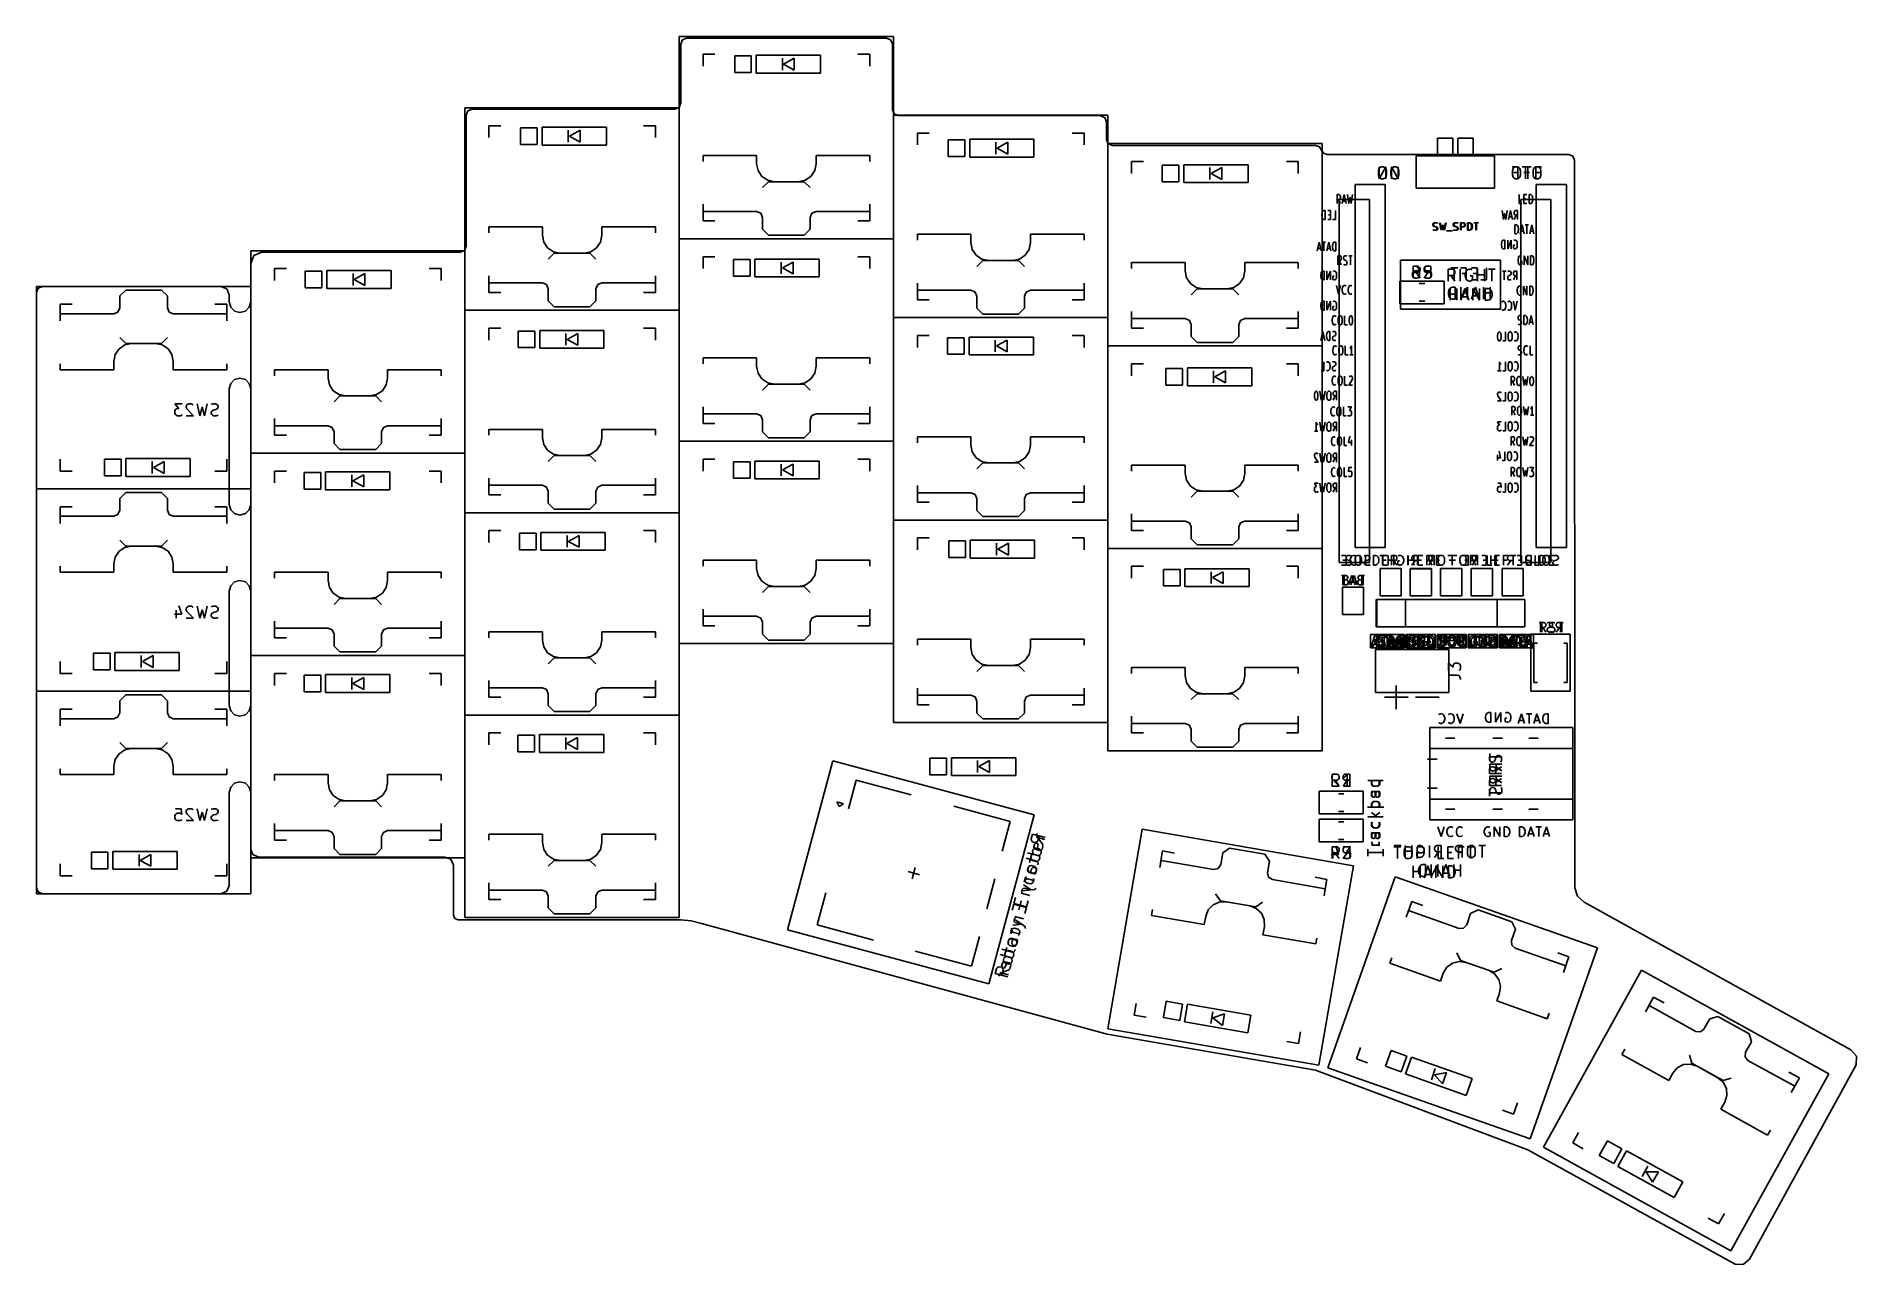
# Model space of a CAD drawing. Extents: x 0 to 153, y 0 to 103.
import ezdxf

# ---------------------------------------------------------------- set-up
doc = ezdxf.new("R2010")
doc.units = 0

msp = doc.modelspace()

# ---------------------------------------------------------------- linework, layer by layer
at = {"layer": 'Layer 1'}
for p, q in [((54.075, 103.261), (72.075, 103.261)), ((54.075, 86.2612), (54.075, 103.261)), ((54.341447, 102.965553), (54.195, 102.612)), ((54.195, 102.612), (54.2121, 97.6544)), ((54.695, 103.112), (54.341447, 102.965553)), ((71.475, 103.125), (54.695, 103.112)), ((71.828553, 102.978553), (71.475, 103.125)), ((71.975, 102.625), (71.828553, 102.978553)), ((71.975, 97.1078), (71.975, 102.625)), ((72.075, 103.261), (72.075, 86.2612)), ((56.075, 101.761), (57.075, 101.761)), ((56.075, 100.761), (56.075, 101.761)), ((56.075, 101.761), (57.075, 101.761)), ((56.075, 100.761), (56.075, 101.761)), ((58.7289, 100.235), (58.7289, 101.632)), ((58.7289, 101.632), (60.1259, 101.632)), ((60.1259, 101.632), (60.1259, 100.235)), ((60.5374, 101.683), (60.5374, 100.183)), ((65.9374, 101.683), (60.5374, 101.683)), ((60.5374, 101.683), (60.5374, 100.183)), ((65.9374, 101.683), (60.5374, 101.683)), ((62.7374, 101.433), (62.7374, 100.433)), ((62.7374, 101.433), (62.7374, 100.433)), ((62.8374, 100.933), (63.7374, 101.433)), ((62.8374, 100.933), (63.7374, 101.433)), ((63.7374, 100.433), (62.8374, 100.933)), ((63.7374, 100.433), (62.8374, 100.933)), ((63.7374, 101.433), (63.7374, 100.433)), ((63.7374, 101.433), (63.7374, 100.433)), ((65.9374, 100.183), (65.9374, 101.683)), ((65.9374, 100.183), (65.9374, 101.683)), ((69.075, 101.761), (70.075, 101.761)), ((69.075, 101.761), (70.075, 101.761)), ((70.075, 101.761), (70.075, 100.761)), ((70.075, 101.761), (70.075, 100.761)), ((60.1259, 100.235), (58.7289, 100.235)), ((60.5374, 100.183), (65.9374, 100.183)), ((60.5374, 100.183), (65.9374, 100.183)), ((36.075, 97.2612), (54.075, 97.2612)), ((36.075, 80.2612), (36.075, 97.2612)), ((36.1821, 96.6544), (36.1804, 85.6404)), ((36.328547, 97.007953), (36.1821, 96.6544)), ((36.6821, 97.1544), (36.328547, 97.007953)), ((53.7121, 97.1544), (36.6821, 97.1544)), ((53.7121, 97.1544), (54.065653, 97.300847)), ((54.065653, 97.300847), (54.2121, 97.6544)), ((54.075, 97.2612), (54.075, 80.2612)), ((71.975, 97.1078), (72.121447, 96.754247)), ((72.075, 96.6412), (90.075, 96.6412)), ((72.075, 79.6412), (72.075, 96.6412)), ((72.121447, 96.754247), (72.475, 96.6078)), ((89.4582, 96.5922), (72.475, 96.6078)), ((89.811753, 96.445753), (89.4582, 96.5922)), ((89.9582, 96.0922), (89.811753, 96.445753)), ((90.075, 96.6412), (90.075, 79.6412)), ((38.075, 95.7612), (39.075, 95.7612)), ((38.075, 94.7612), (38.075, 95.7612)), ((38.075, 95.7612), (39.075, 95.7612)), ((38.075, 94.7612), (38.075, 95.7612)), ((40.7457, 94.1895), (40.7457, 95.5865)), ((40.7457, 95.5865), (42.1427, 95.5865)), ((42.1427, 95.5865), (42.1427, 94.1895)), ((42.5542, 95.638), (42.5542, 94.138)), ((47.9542, 95.638), (42.5542, 95.638)), ((42.5542, 95.638), (42.5542, 94.138)), ((47.9542, 95.638), (42.5542, 95.638)), ((44.7542, 95.388), (44.7542, 94.388)), ((44.7542, 95.388), (44.7542, 94.388)), ((44.8542, 94.888), (45.7542, 95.388)), ((44.8542, 94.888), (45.7542, 95.388)), ((45.7542, 94.388), (44.8542, 94.888)), ((45.7542, 94.388), (44.8542, 94.888)), ((45.7542, 95.388), (45.7542, 94.388)), ((45.7542, 95.388), (45.7542, 94.388)), ((47.9542, 94.138), (47.9542, 95.638)), ((47.9542, 94.138), (47.9542, 95.638)), ((51.075, 95.7612), (52.075, 95.7612)), ((51.075, 95.7612), (52.075, 95.7612)), ((52.075, 95.7612), (52.075, 94.7612)), ((52.075, 95.7612), (52.075, 94.7612)), ((74.075, 95.1412), (75.075, 95.1412)), ((74.075, 94.1412), (74.075, 95.1412)), ((74.075, 95.1412), (75.075, 95.1412)), ((74.075, 94.1412), (74.075, 95.1412)), ((87.075, 95.1412), (88.075, 95.1412)), ((87.075, 95.1412), (88.075, 95.1412)), ((88.075, 95.1412), (88.075, 94.1412)), ((88.075, 95.1412), (88.075, 94.1412)), ((89.9582, 94.5922), (89.9582, 96.0922)), ((42.1427, 94.1895), (40.7457, 94.1895)), ((42.5542, 94.138), (47.9542, 94.138)), ((42.5542, 94.138), (47.9542, 94.138)), ((76.6613, 93.1735), (76.6613, 94.5705)), ((76.6613, 94.5705), (78.0583, 94.5705)), ((78.0583, 94.5705), (78.0583, 93.1735)), ((78.4698, 94.622), (78.4698, 93.122)), ((83.8698, 94.622), (78.4698, 94.622)), ((78.4698, 94.622), (78.4698, 93.122)), ((83.8698, 94.622), (78.4698, 94.622)), ((80.6698, 94.372), (80.6698, 93.372)), ((80.6698, 94.372), (80.6698, 93.372)), ((80.7698, 93.872), (81.6698, 94.372)), ((80.7698, 93.872), (81.6698, 94.372)), ((81.6698, 93.372), (80.7698, 93.872)), ((81.6698, 93.372), (80.7698, 93.872)), ((81.6698, 94.372), (81.6698, 93.372)), ((81.6698, 94.372), (81.6698, 93.372)), ((83.8698, 93.122), (83.8698, 94.622)), ((83.8698, 93.122), (83.8698, 94.622)), ((89.9582, 94.5922), (90.104647, 94.238647)), ((90.075, 94.2612), (108.075, 94.2612)), ((90.075, 77.2612), (90.075, 94.2612)), ((90.104647, 94.238647), (90.4582, 94.0922)), ((107.525, 94.1062), (90.4582, 94.0922)), ((107.84129, 93.993531), (107.525, 94.1062)), ((108.015, 93.7062), (107.84129, 93.993531)), ((108.015, 93.7062), (108.195, 93.4462)), ((108.075, 94.2612), (108.075, 77.2612)), ((108.195, 93.4462), (108.495, 93.3462)), ((128.785, 93.3562), (108.495, 93.3462)), ((117.765, 94.7237), (119.065, 94.7237)), ((117.765, 93.2237), (117.765, 94.7237)), ((117.765, 94.7237), (117.765, 93.2237)), ((119.065, 94.7237), (117.765, 94.7237)), ((119.065, 93.2237), (119.065, 94.7237)), ((119.065, 94.7237), (119.065, 93.2237)), ((119.465, 93.2237), (119.465, 94.7237)), ((120.765, 94.7237), (119.465, 94.7237)), ((119.465, 94.7237), (119.465, 93.2237)), ((119.465, 94.7237), (120.765, 94.7237)), ((120.765, 93.2237), (120.765, 94.7237)), ((120.765, 94.7237), (120.765, 93.2237)), ((129.138553, 93.209753), (128.785, 93.3562)), ((56.075, 93.2612), (56.075, 92.7612)), ((60.575, 93.2612), (56.075, 93.2612)), ((60.575, 92.5612), (60.575, 93.2612)), ((60.575, 92.5612), (60.689181, 91.987175)), ((60.689181, 91.987175), (61.01434, 91.50054)), ((65.13566, 91.50054), (65.460819, 91.987175)), ((65.460819, 91.987175), (65.575, 92.5612)), ((65.575, 93.2612), (70.075, 93.2612)), ((65.575, 92.5612), (65.575, 93.2612)), ((70.075, 93.2612), (70.075, 92.7612)), ((78.0583, 93.1735), (76.6613, 93.1735)), ((78.4698, 93.122), (83.8698, 93.122)), ((78.4698, 93.122), (83.8698, 93.122)), ((92.075, 92.7612), (93.075, 92.7612)), ((92.075, 91.7612), (92.075, 92.7612)), ((92.075, 92.7612), (93.075, 92.7612)), ((92.075, 91.7612), (92.075, 92.7612)), ((94.6445, 91.0399), (94.6445, 92.4369)), ((94.6445, 92.4369), (96.0415, 92.4369)), ((96.0415, 92.4369), (96.0415, 91.0399)), ((96.453, 92.4884), (96.453, 90.9884)), ((101.853, 92.4884), (96.453, 92.4884)), ((96.453, 92.4884), (96.453, 90.9884)), ((101.853, 92.4884), (96.453, 92.4884)), ((98.653, 92.2384), (98.653, 91.2384)), ((98.653, 92.2384), (98.653, 91.2384)), ((98.753, 91.7384), (99.653, 92.2384)), ((98.753, 91.7384), (99.653, 92.2384)), ((99.653, 91.2384), (98.753, 91.7384)), ((99.653, 91.2384), (98.753, 91.7384)), ((99.653, 92.2384), (99.653, 91.2384)), ((99.653, 92.2384), (99.653, 91.2384)), ((101.853, 90.9884), (101.853, 92.4884)), ((101.853, 90.9884), (101.853, 92.4884)), ((105.075, 92.7612), (106.075, 92.7612)), ((105.075, 92.7612), (106.075, 92.7612)), ((106.075, 92.7612), (106.075, 91.7612)), ((106.075, 92.7612), (106.075, 91.7612)), ((112.808, 91.973), (112.856, 92.1635)), ((112.808, 91.6397), (112.808, 91.973)), ((113.427, 92.3064), (112.856, 91.3064)), ((112.856, 91.3064), (112.856, 92.3064)), ((112.856, 92.1635), (112.951, 92.2588)), ((112.951, 92.2588), (113.046, 92.3064)), ((113.046, 92.3064), (113.236, 92.3064)), ((113.236, 92.3064), (113.332, 92.2588)), ((113.332, 92.2588), (113.427, 92.1635)), ((113.427, 91.3064), (113.427, 92.3064)), ((113.427, 92.1635), (113.475, 91.973)), ((113.475, 91.973), (113.475, 91.6397)), ((113.903, 92.1635), (113.856, 91.973)), ((113.856, 91.973), (113.856, 91.6397)), ((113.903, 91.3064), (113.903, 92.3064)), ((113.903, 92.3064), (114.475, 91.3064)), ((113.998, 92.2588), (113.903, 92.1635)), ((114.094, 92.3064), (113.998, 92.2588)), ((114.284, 92.3064), (114.094, 92.3064)), ((114.379, 92.2588), (114.284, 92.3064)), ((114.475, 92.1635), (114.379, 92.2588)), ((114.475, 91.3064), (114.475, 92.3064)), ((114.522, 91.973), (114.475, 92.1635)), ((114.522, 91.6397), (114.522, 91.973)), ((115.965, 93.2237), (115.965, 90.5237)), ((122.565, 93.2237), (115.965, 93.2237)), ((115.965, 93.2237), (122.565, 93.2237)), ((115.965, 90.5237), (115.965, 93.2237)), ((115.965, 93.2237), (122.565, 93.2237)), ((115.965, 90.5237), (115.965, 93.2237)), ((115.965, 93.2237), (115.965, 90.5237)), ((122.565, 93.2237), (115.965, 93.2237)), ((122.565, 90.5237), (122.565, 93.2237)), ((122.565, 93.2237), (122.565, 90.5237)), ((122.565, 93.2237), (122.565, 90.5237)), ((122.565, 90.5237), (122.565, 93.2237)), ((124.503, 92.3064), (124.027, 92.3064)), ((124.075, 91.973), (124.122, 92.1635)), ((124.075, 91.6397), (124.075, 91.973)), ((124.122, 92.1635), (124.217, 92.2588)), ((124.17, 91.8302), (124.503, 91.8302)), ((124.217, 92.2588), (124.313, 92.3064)), ((124.313, 92.3064), (124.503, 92.3064)), ((124.503, 91.3064), (124.503, 92.3064)), ((124.503, 92.3064), (124.598, 92.2588)), ((124.598, 92.2588), (124.694, 92.1635)), ((124.694, 92.1635), (124.741, 91.973)), ((124.741, 91.973), (124.741, 91.6397)), ((125.36, 92.3064), (124.884, 92.3064)), ((125.027, 91.8302), (125.36, 91.8302)), ((125.17, 91.3064), (125.17, 92.3064)), ((125.17, 92.3064), (125.646, 92.3064)), ((125.503, 91.8302), (125.17, 91.8302)), ((125.36, 91.3064), (125.36, 92.3064)), ((125.836, 92.1635), (125.789, 91.973)), ((125.789, 91.973), (125.789, 91.6397)), ((125.932, 92.2588), (125.836, 92.1635)), ((126.027, 92.3064), (125.932, 92.2588)), ((126.217, 92.3064), (126.027, 92.3064)), ((126.027, 91.3064), (126.027, 92.3064)), ((126.027, 92.3064), (126.503, 92.3064)), ((126.36, 91.8302), (126.027, 91.8302)), ((126.313, 92.2588), (126.217, 92.3064)), ((126.408, 92.1635), (126.313, 92.2588)), ((126.456, 91.973), (126.408, 92.1635)), ((126.456, 91.6397), (126.456, 91.973)), ((129.285, 92.8562), (129.138553, 93.209753)), ((129.285, 92.8612), (129.299, 31.7662)), ((61.01434, 91.50054), (61.500975, 91.175381)), ((61.075, 90.5612), (61.575, 91.0612)), ((61.500975, 91.175381), (62.075, 91.0612)), ((61.575, 91.0612), (64.075, 91.0612)), ((64.575, 91.0612), (62.075, 91.0612)), ((64.075, 91.0612), (64.649025, 91.175381)), ((65.075, 90.5612), (64.575, 91.0612)), ((64.649025, 91.175381), (65.13566, 91.50054)), ((96.0415, 91.0399), (94.6445, 91.0399)), ((96.453, 90.9884), (101.853, 90.9884)), ((96.453, 90.9884), (101.853, 90.9884)), ((110.841, 90.8308), (113.381, 90.8308)), ((110.841, 60.3508), (110.841, 90.8308)), ((112.856, 91.4492), (112.808, 91.6397)), ((112.951, 91.354), (112.856, 91.4492)), ((113.046, 91.3064), (112.951, 91.354)), ((113.236, 91.3064), (113.046, 91.3064)), ((113.332, 91.354), (113.236, 91.3064)), ((113.427, 91.4492), (113.332, 91.354)), ((113.381, 90.8308), (113.381, 60.3508)), ((113.475, 91.6397), (113.427, 91.4492)), ((113.856, 91.6397), (113.903, 91.4492)), ((113.903, 91.4492), (113.998, 91.354)), ((113.998, 91.354), (114.094, 91.3064)), ((114.094, 91.3064), (114.284, 91.3064)), ((114.284, 91.3064), (114.379, 91.354)), ((114.379, 91.354), (114.475, 91.4492)), ((114.475, 91.4492), (114.522, 91.6397)), ((115.965, 90.5237), (122.565, 90.5237)), ((122.565, 90.5237), (115.965, 90.5237)), ((122.565, 90.5237), (115.965, 90.5237)), ((115.965, 90.5237), (122.565, 90.5237)), ((124.122, 91.4492), (124.075, 91.6397)), ((124.217, 91.354), (124.122, 91.4492)), ((124.313, 91.3064), (124.217, 91.354)), ((124.503, 91.3064), (124.313, 91.3064)), ((124.598, 91.354), (124.503, 91.3064)), ((124.694, 91.4492), (124.598, 91.354)), ((124.741, 91.6397), (124.694, 91.4492)), ((125.789, 91.6397), (125.836, 91.4492)), ((125.836, 91.4492), (125.932, 91.354)), ((125.932, 91.354), (126.027, 91.3064)), ((126.027, 91.3064), (126.217, 91.3064)), ((126.061, 90.8308), (128.601, 90.8308)), ((126.061, 60.3508), (126.061, 90.8308)), ((126.217, 91.3064), (126.313, 91.354)), ((126.313, 91.354), (126.408, 91.4492)), ((126.408, 91.4492), (126.456, 91.6397)), ((128.601, 90.8308), (128.601, 60.3508)), ((56.075, 89.1612), (56.075, 88.5612)), ((56.075, 87.7612), (56.075, 88.7612)), ((56.075, 87.7612), (56.075, 88.7612)), ((70.075, 89.1612), (70.075, 88.5612)), ((70.075, 88.7612), (70.075, 87.7612)), ((70.075, 88.7612), (70.075, 87.7612)), ((109.329, 89.2203), (109.329, 89.9703)), ((109.329, 89.9703), (109.519, 89.9703)), ((109.519, 89.5775), (109.329, 89.5775)), ((109.614, 89.2203), (109.448, 89.5775)), ((109.515, 89.5608), (112.055, 89.5608)), ((109.515, 59.0808), (109.515, 89.5608)), ((109.519, 89.9703), (109.567, 89.9346)), ((109.567, 89.6132), (109.519, 89.5775)), ((109.567, 89.9346), (109.591, 89.8989)), ((109.591, 89.6489), (109.567, 89.6132)), ((109.591, 89.8989), (109.614, 89.8275)), ((109.614, 89.7203), (109.591, 89.6489)), ((109.614, 89.8275), (109.614, 89.7203)), ((109.757, 89.2203), (109.924, 89.9703)), ((109.805, 89.4346), (110.043, 89.4346)), ((109.924, 89.9703), (110.091, 89.2203)), ((110.21, 89.9703), (110.329, 89.2203)), ((110.329, 89.2203), (110.424, 89.7561)), ((110.424, 89.7561), (110.519, 89.2203)), ((110.519, 89.2203), (110.638, 89.9703)), ((112.055, 89.5608), (112.055, 59.0808)), ((124.615, 89.2203), (124.615, 89.9703)), ((124.854, 89.2203), (124.615, 89.2203)), ((124.755, 89.5608), (127.295, 89.5608)), ((124.755, 59.0808), (124.755, 89.5608)), ((125.02, 89.2203), (125.02, 89.9703)), ((125.02, 89.9703), (125.258, 89.9703)), ((125.02, 89.6132), (125.187, 89.6132)), ((125.258, 89.2203), (125.02, 89.2203)), ((125.473, 89.2203), (125.473, 89.9703)), ((125.473, 89.9703), (125.592, 89.9703)), ((125.592, 89.2203), (125.473, 89.2203)), ((125.592, 89.9703), (125.663, 89.9346)), ((125.663, 89.2561), (125.592, 89.2203)), ((125.663, 89.9346), (125.711, 89.8632)), ((125.711, 89.3275), (125.663, 89.2561)), ((125.711, 89.8632), (125.734, 89.7918)), ((125.734, 89.3989), (125.711, 89.3275)), ((125.734, 89.7918), (125.758, 89.6489)), ((125.758, 89.5418), (125.734, 89.3989)), ((125.758, 89.6489), (125.758, 89.5418)), ((127.295, 89.5608), (127.295, 59.0808)), ((38.075, 87.2612), (38.075, 86.7612)), ((42.575, 87.2612), (38.075, 87.2612)), ((42.575, 86.5612), (42.575, 87.2612)), ((47.575, 87.2612), (52.075, 87.2612)), ((47.575, 86.5612), (47.575, 87.2612)), ((52.075, 87.2612), (52.075, 86.7612)), ((56.075, 88.5612), (60.575, 88.5612)), ((57.075, 87.7612), (56.075, 87.7612)), ((57.075, 87.7612), (56.075, 87.7612)), ((60.928553, 88.414753), (60.575, 88.5612)), ((61.075, 88.0612), (60.928553, 88.414753)), ((61.075, 88.0612), (61.075, 87.0612)), ((65.221447, 88.414753), (65.075, 88.0612)), ((65.075, 88.0612), (65.075, 87.0612)), ((65.575, 88.5612), (65.221447, 88.414753)), ((70.075, 88.5612), (65.575, 88.5612)), ((70.075, 87.7612), (69.075, 87.7612)), ((70.075, 87.7612), (69.075, 87.7612)), ((108.067, 88.4583), (108.043, 88.3154)), ((108.043, 88.3154), (108.043, 88.2083)), ((108.043, 88.2083), (108.067, 88.0654)), ((108.09, 88.5297), (108.067, 88.4583)), ((108.067, 88.0654), (108.09, 87.994)), ((108.138, 88.6011), (108.09, 88.5297)), ((108.09, 87.994), (108.138, 87.9226)), ((108.209, 88.6368), (108.138, 88.6011)), ((108.138, 87.9226), (108.209, 87.8868)), ((108.328, 88.6368), (108.209, 88.6368)), ((108.209, 87.8868), (108.328, 87.8868)), ((108.328, 87.8868), (108.328, 88.6368)), ((108.781, 88.6368), (108.543, 88.6368)), ((108.543, 87.8868), (108.781, 87.8868)), ((108.781, 88.2797), (108.614, 88.2797)), ((108.781, 87.8868), (108.781, 88.6368)), ((108.947, 87.8868), (109.186, 87.8868)), ((109.186, 87.8868), (109.186, 88.6368)), ((117.378, 87.4796), (117.406, 87.5368)), ((117.378, 87.4225), (117.378, 87.4796)), ((117.406, 87.3654), (117.378, 87.4225)), ((117.406, 87.5368), (117.435, 87.5654)), ((117.435, 87.3368), (117.406, 87.3654)), ((117.435, 87.5654), (117.492, 87.5939)), ((117.492, 87.3082), (117.435, 87.3368)), ((117.438, 87.4796), (117.466, 87.5368)), ((117.438, 87.4225), (117.438, 87.4796)), ((117.466, 87.3654), (117.438, 87.4225)), ((117.466, 87.5368), (117.495, 87.5654)), ((117.495, 87.3368), (117.466, 87.3654)), ((117.492, 87.5939), (117.635, 87.5939)), ((117.606, 87.2796), (117.492, 87.3082)), ((117.495, 87.5654), (117.552, 87.5939)), ((117.552, 87.3082), (117.495, 87.3368)), ((117.552, 87.5939), (117.695, 87.5939)), ((117.666, 87.2796), (117.552, 87.3082)), ((117.664, 87.2511), (117.606, 87.2796)), ((117.635, 87.5939), (117.721, 87.5654)), ((117.692, 87.2225), (117.664, 87.2511)), ((117.724, 87.2511), (117.666, 87.2796)), ((117.721, 87.1654), (117.692, 87.2225)), ((117.695, 87.5939), (117.781, 87.5654)), ((117.721, 87.1082), (117.721, 87.1654)), ((117.752, 87.2225), (117.724, 87.2511)), ((117.781, 87.1654), (117.752, 87.2225)), ((117.781, 87.1082), (117.781, 87.1654)), ((117.921, 87.5939), (118.064, 86.9939)), ((117.981, 87.5939), (118.124, 86.9939)), ((118.064, 86.9939), (118.178, 87.4225)), ((118.124, 86.9939), (118.238, 87.4225)), ((118.178, 87.4225), (118.292, 86.9939)), ((118.238, 87.4225), (118.352, 86.9939)), ((118.292, 86.9939), (118.435, 87.5939)), ((118.352, 86.9939), (118.495, 87.5939)), ((119.092, 87.4796), (119.121, 87.5368)), ((119.092, 87.4225), (119.092, 87.4796)), ((119.121, 87.3654), (119.092, 87.4225)), ((119.121, 87.5368), (119.149, 87.5654)), ((119.149, 87.3368), (119.121, 87.3654)), ((119.149, 87.5654), (119.206, 87.5939)), ((119.206, 87.3082), (119.149, 87.3368)), ((119.152, 87.4796), (119.181, 87.5368)), ((119.152, 87.4225), (119.152, 87.4796)), ((119.181, 87.3654), (119.152, 87.4225)), ((119.181, 87.5368), (119.209, 87.5654)), ((119.209, 87.3368), (119.181, 87.3654)), ((119.206, 87.5939), (119.349, 87.5939)), ((119.321, 87.2796), (119.206, 87.3082)), ((119.209, 87.5654), (119.266, 87.5939)), ((119.266, 87.3082), (119.209, 87.3368)), ((119.266, 87.5939), (119.409, 87.5939)), ((119.381, 87.2796), (119.266, 87.3082)), ((119.378, 87.2511), (119.321, 87.2796)), ((119.349, 87.5939), (119.435, 87.5654)), ((119.406, 87.2225), (119.378, 87.2511)), ((119.438, 87.2511), (119.381, 87.2796)), ((119.435, 87.1654), (119.406, 87.2225)), ((119.409, 87.5939), (119.495, 87.5654)), ((119.435, 87.1082), (119.435, 87.1654)), ((119.466, 87.2225), (119.438, 87.2511)), ((119.495, 87.1654), (119.466, 87.2225)), ((119.495, 87.1082), (119.495, 87.1654)), ((119.692, 86.9939), (119.692, 87.5939)), ((119.692, 87.5939), (119.921, 87.5939)), ((119.921, 87.2796), (119.692, 87.2796)), ((119.752, 86.9939), (119.752, 87.5939)), ((119.752, 87.5939), (119.981, 87.5939)), ((119.981, 87.2796), (119.752, 87.2796)), ((119.921, 87.5939), (119.978, 87.5654)), ((119.978, 87.3082), (119.921, 87.2796)), ((119.978, 87.5654), (120.006, 87.5368)), ((120.006, 87.3368), (119.978, 87.3082)), ((119.981, 87.5939), (120.038, 87.5654)), ((120.038, 87.3082), (119.981, 87.2796)), ((120.006, 87.5368), (120.035, 87.4796)), ((120.035, 87.3939), (120.006, 87.3368)), ((120.035, 87.4796), (120.035, 87.3939)), ((120.038, 87.5654), (120.066, 87.5368)), ((120.066, 87.3368), (120.038, 87.3082)), ((120.066, 87.5368), (120.095, 87.4796)), ((120.095, 87.3939), (120.066, 87.3368)), ((120.095, 87.4796), (120.095, 87.3939)), ((120.292, 86.9939), (120.292, 87.5939)), ((120.292, 87.5939), (120.435, 87.5939)), ((120.352, 86.9939), (120.352, 87.5939)), ((120.352, 87.5939), (120.495, 87.5939)), ((120.435, 87.5939), (120.521, 87.5654)), ((120.495, 87.5939), (120.581, 87.5654)), ((120.521, 87.5654), (120.578, 87.5082)), ((120.578, 87.5082), (120.606, 87.4511)), ((120.581, 87.5654), (120.638, 87.5082)), ((120.606, 87.4511), (120.635, 87.3368)), ((120.635, 87.2511), (120.606, 87.1368)), ((120.635, 87.3368), (120.635, 87.2511)), ((120.638, 87.5082), (120.666, 87.4511)), ((120.666, 87.4511), (120.695, 87.3368)), ((120.695, 87.2511), (120.666, 87.1368)), ((120.695, 87.3368), (120.695, 87.2511)), ((120.806, 87.5939), (121.149, 87.5939)), ((120.866, 87.5939), (121.209, 87.5939)), ((120.978, 86.9939), (120.978, 87.5939)), ((121.038, 86.9939), (121.038, 87.5939)), ((123.306, 87.8868), (123.187, 88.6368)), ((123.402, 88.4226), (123.306, 87.8868)), ((123.497, 87.8868), (123.402, 88.4226)), ((123.616, 88.6368), (123.497, 87.8868)), ((123.902, 88.6368), (123.735, 87.8868)), ((124.021, 88.1011), (123.783, 88.1011)), ((124.068, 87.8868), (123.902, 88.6368)), ((124.235, 88.5654), (124.211, 88.494)), ((124.211, 88.494), (124.211, 88.3868)), ((124.211, 88.3868), (124.235, 88.3154)), ((124.211, 87.8868), (124.378, 88.244)), ((124.259, 88.6011), (124.235, 88.5654)), ((124.235, 88.3154), (124.259, 88.2797)), ((124.306, 88.6368), (124.259, 88.6011)), ((124.259, 88.2797), (124.306, 88.244)), ((124.275, 86.6923), (124.275, 87.4423)), ((124.275, 87.4423), (124.394, 87.4423)), ((124.497, 88.6368), (124.306, 88.6368)), ((124.306, 88.244), (124.497, 88.244)), ((124.394, 87.4423), (124.466, 87.4066)), ((124.466, 87.4066), (124.513, 87.3352)), ((124.497, 87.8868), (124.497, 88.6368)), ((124.513, 87.3352), (124.537, 87.2638)), ((124.537, 87.2638), (124.561, 87.1209)), ((124.704, 86.6923), (124.87, 87.4423)), ((124.87, 87.4423), (125.037, 86.6923)), ((125.132, 87.4423), (125.418, 87.4423)), ((125.275, 86.6923), (125.275, 87.4423)), ((125.513, 86.6923), (125.68, 87.4423)), ((125.68, 87.4423), (125.846, 86.6923)), ((36.033953, 85.286847), (36.1804, 85.6404)), ((42.575, 86.5612), (42.689181, 85.987175)), ((42.689181, 85.987175), (43.01434, 85.50054)), ((47.13566, 85.50054), (47.460819, 85.987175)), ((47.460819, 85.987175), (47.575, 86.5612)), ((72.075, 86.2612), (54.075, 86.2612)), ((54.075, 86.2612), (72.075, 86.2612)), ((54.075, 69.2612), (54.075, 86.2612)), ((61.575, 86.5612), (61.075, 87.0612)), ((61.075, 87.0612), (61.575, 86.5612)), ((64.575, 86.5612), (61.575, 86.5612)), ((61.575, 86.5612), (64.575, 86.5612)), ((65.075, 87.0612), (64.575, 86.5612)), ((64.575, 86.5612), (65.075, 87.0612)), ((72.075, 86.2612), (72.075, 69.2612)), ((74.075, 86.6412), (74.075, 86.1412)), ((78.575, 86.6412), (74.075, 86.6412)), ((78.575, 85.9412), (78.575, 86.6412)), ((78.575, 85.9412), (78.689181, 85.367175)), ((83.460819, 85.367175), (83.575, 85.9412)), ((83.575, 86.6412), (88.075, 86.6412)), ((83.575, 85.9412), (83.575, 86.6412)), ((88.075, 86.6412), (88.075, 86.1412)), ((107.82, 85.9923), (107.654, 85.2423)), ((107.987, 85.2423), (107.82, 85.9923)), ((108.368, 85.9923), (108.082, 85.9923)), ((108.225, 85.2423), (108.225, 85.9923)), ((108.63, 85.9923), (108.463, 85.2423)), ((108.796, 85.2423), (108.63, 85.9923)), ((108.963, 85.8138), (108.939, 85.6709)), ((108.939, 85.6709), (108.939, 85.5638)), ((108.987, 85.8852), (108.963, 85.8138)), ((109.034, 85.9566), (108.987, 85.8852)), ((109.106, 85.9923), (109.034, 85.9566)), ((109.225, 85.9923), (109.106, 85.9923)), ((109.225, 85.2423), (109.225, 85.9923)), ((117.378, 87.0225), (117.464, 86.9939)), ((117.438, 87.0225), (117.524, 86.9939)), ((117.464, 86.9939), (117.606, 86.9939)), ((117.524, 86.9939), (117.666, 86.9939)), ((117.606, 86.9939), (117.664, 87.0225)), ((117.664, 87.0225), (117.692, 87.0511)), ((117.666, 86.9939), (117.724, 87.0225)), ((117.692, 87.0511), (117.721, 87.1082)), ((117.724, 87.0225), (117.752, 87.0511)), ((117.752, 87.0511), (117.781, 87.1082)), ((118.521, 86.9368), (118.978, 86.9368)), ((118.581, 86.9368), (119.038, 86.9368)), ((119.092, 87.0225), (119.178, 86.9939)), ((119.152, 87.0225), (119.238, 86.9939)), ((119.178, 86.9939), (119.321, 86.9939)), ((119.238, 86.9939), (119.381, 86.9939)), ((119.321, 86.9939), (119.378, 87.0225)), ((119.378, 87.0225), (119.406, 87.0511)), ((119.381, 86.9939), (119.438, 87.0225)), ((119.406, 87.0511), (119.435, 87.1082)), ((119.438, 87.0225), (119.466, 87.0511)), ((119.466, 87.0511), (119.495, 87.1082)), ((120.435, 86.9939), (120.292, 86.9939)), ((120.495, 86.9939), (120.352, 86.9939)), ((120.521, 87.0225), (120.435, 86.9939)), ((120.581, 87.0225), (120.495, 86.9939)), ((120.578, 87.0796), (120.521, 87.0225)), ((120.606, 87.1368), (120.578, 87.0796)), ((120.638, 87.0796), (120.581, 87.0225)), ((120.666, 87.1368), (120.638, 87.0796)), ((123.16, 85.9818), (123.136, 85.8389)), ((123.136, 85.8389), (123.136, 85.7318)), ((123.136, 85.7318), (123.16, 85.5889)), ((123.183, 86.0532), (123.16, 85.9818)), ((123.231, 86.1246), (123.183, 86.0532)), ((123.302, 86.1603), (123.231, 86.1246)), ((123.421, 86.1603), (123.302, 86.1603)), ((123.421, 85.4103), (123.421, 86.1603)), ((123.945, 86.1603), (123.66, 85.4103)), ((123.66, 85.4103), (123.66, 86.1603)), ((123.945, 85.4103), (123.945, 86.1603)), ((124.16, 85.4818), (124.16, 85.7318)), ((124.16, 85.7318), (124.255, 85.7318)), ((124.183, 86.1246), (124.231, 86.1603)), ((124.231, 86.1603), (124.302, 86.1603)), ((124.394, 86.6923), (124.275, 86.6923)), ((124.302, 86.1603), (124.374, 86.1246)), ((124.374, 86.1246), (124.421, 86.0532)), ((124.466, 86.7281), (124.394, 86.6923)), ((124.421, 86.0532), (124.445, 85.9818)), ((124.445, 85.9818), (124.469, 85.8389)), ((124.469, 85.7318), (124.445, 85.5889)), ((124.513, 86.7995), (124.466, 86.7281)), ((124.469, 85.8389), (124.469, 85.7318)), ((124.537, 86.8709), (124.513, 86.7995)), ((124.561, 87.0138), (124.537, 86.8709)), ((124.561, 87.1209), (124.561, 87.0138)), ((124.751, 86.9066), (124.989, 86.9066)), ((125.561, 86.9066), (125.799, 86.9066)), ((18.075, 85.2612), (36.075, 85.2612)), ((18.075, 68.2612), (18.075, 85.2612)), ((18.349271, 84.861199), (18.075, 84.1991)), ((18.075, 84.1991), (18.075, 80.9612)), ((19.0114, 85.1354), (18.349271, 84.861199)), ((35.6804, 85.1404), (19.0114, 85.1355)), ((35.6804, 85.1404), (36.033953, 85.286847)), ((36.075, 85.2612), (36.075, 68.2612)), ((43.01434, 85.50054), (43.500975, 85.175381)), ((43.075, 84.5612), (43.575, 85.0612)), ((43.500975, 85.175381), (44.075, 85.0612)), ((43.575, 85.0612), (46.075, 85.0612)), ((46.575, 85.0612), (44.075, 85.0612)), ((46.075, 85.0612), (46.649025, 85.175381)), ((47.075, 84.5612), (46.575, 85.0612)), ((46.649025, 85.175381), (47.13566, 85.50054)), ((56.075, 84.7612), (57.075, 84.7612)), ((56.075, 83.7612), (56.075, 84.7612)), ((56.075, 84.7612), (57.075, 84.7612)), ((56.075, 83.7612), (56.075, 84.7612)), ((58.6273, 83.1151), (58.6273, 84.5121)), ((58.6273, 84.5121), (60.0243, 84.5121)), ((60.0243, 84.5121), (60.0243, 83.1151)), ((60.4358, 84.5636), (60.4358, 83.0636)), ((65.8358, 84.5636), (60.4358, 84.5636)), ((60.4358, 84.5636), (60.4358, 83.0636)), ((65.8358, 84.5636), (60.4358, 84.5636)), ((62.6358, 84.3136), (62.6358, 83.3136)), ((62.6358, 84.3136), (62.6358, 83.3136)), ((62.7358, 83.8136), (63.6358, 84.3136)), ((62.7358, 83.8136), (63.6358, 84.3136)), ((63.6358, 84.3136), (63.6358, 83.3136)), ((63.6358, 84.3136), (63.6358, 83.3136)), ((65.8358, 83.0636), (65.8358, 84.5636)), ((65.8358, 83.0636), (65.8358, 84.5636)), ((69.075, 84.7612), (70.075, 84.7612)), ((69.075, 84.7612), (70.075, 84.7612)), ((70.075, 84.7612), (70.075, 83.7612)), ((70.075, 84.7612), (70.075, 83.7612)), ((78.689181, 85.367175), (79.01434, 84.88054)), ((79.01434, 84.88054), (79.500975, 84.555381)), ((79.075, 83.9412), (79.575, 84.4412)), ((79.500975, 84.555381), (80.075, 84.4412)), ((79.575, 84.4412), (82.075, 84.4412)), ((82.575, 84.4412), (80.075, 84.4412)), ((82.075, 84.4412), (82.649025, 84.555381)), ((83.075, 83.9412), (82.575, 84.4412)), ((82.649025, 84.555381), (83.13566, 84.88054)), ((83.13566, 84.88054), (83.460819, 85.367175)), ((92.075, 84.2612), (92.075, 83.7612)), ((96.575, 84.2612), (92.075, 84.2612)), ((96.575, 83.5612), (96.575, 84.2612)), ((101.575, 84.2612), (106.075, 84.2612)), ((101.575, 83.5612), (101.575, 84.2612)), ((106.075, 84.2612), (106.075, 83.7612)), ((107.939, 85.4566), (107.701, 85.4566)), ((108.749, 85.4566), (108.511, 85.4566)), ((108.939, 85.5638), (108.963, 85.4209)), ((108.963, 85.4209), (108.987, 85.3495)), ((108.987, 85.3495), (109.034, 85.2781)), ((109.034, 85.2781), (109.106, 85.2423)), ((109.106, 85.2423), (109.225, 85.2423)), ((109.4, 84.0768), (109.4, 84.8268)), ((109.4, 84.8268), (109.591, 84.8268)), ((109.591, 84.434), (109.4, 84.434)), ((109.686, 84.0768), (109.519, 84.434)), ((109.591, 84.8268), (109.638, 84.7911)), ((109.638, 84.4697), (109.591, 84.434)), ((109.638, 84.7911), (109.662, 84.7554)), ((109.662, 84.5054), (109.638, 84.4697)), ((109.662, 84.7554), (109.686, 84.684)), ((109.686, 84.5768), (109.662, 84.5054)), ((109.686, 84.684), (109.686, 84.5768)), ((109.876, 84.684), (109.9, 84.7554)), ((109.876, 84.6125), (109.876, 84.684)), ((109.9, 84.5411), (109.876, 84.6125)), ((109.876, 84.1125), (109.948, 84.0768)), ((109.9, 84.7554), (109.924, 84.7911)), ((109.924, 84.5054), (109.9, 84.5411)), ((109.924, 84.7911), (109.971, 84.8268)), ((109.971, 84.4697), (109.924, 84.5054)), ((109.971, 84.8268), (110.091, 84.8268)), ((110.067, 84.434), (109.971, 84.4697)), ((110.114, 84.3983), (110.067, 84.434)), ((110.067, 84.0768), (110.114, 84.1125)), ((110.091, 84.8268), (110.162, 84.7911)), ((110.138, 84.3625), (110.114, 84.3983)), ((110.114, 84.1125), (110.138, 84.1483)), ((110.162, 84.2911), (110.138, 84.3625)), ((110.138, 84.1483), (110.162, 84.2197)), ((110.162, 84.2197), (110.162, 84.2911)), ((110.305, 84.8268), (110.591, 84.8268)), ((110.448, 84.0768), (110.448, 84.8268)), ((114.665, 84.4612), (123.065, 84.4612)), ((114.665, 80.3612), (114.665, 84.4612)), ((114.665, 84.4612), (123.065, 84.4612)), ((114.665, 80.3612), (114.665, 84.4612)), ((123.065, 84.4612), (123.065, 80.3612)), ((123.065, 84.4612), (123.065, 80.3612)), ((123.16, 85.5889), (123.183, 85.5175)), ((123.183, 85.5175), (123.231, 85.4461)), ((123.231, 85.4461), (123.302, 85.4103)), ((123.302, 85.4103), (123.421, 85.4103)), ((124.183, 85.4461), (124.16, 85.4818)), ((124.255, 85.4103), (124.183, 85.4461)), ((124.302, 85.4103), (124.255, 85.4103)), ((124.374, 85.4461), (124.302, 85.4103)), ((124.421, 85.5175), (124.374, 85.4461)), ((124.445, 85.5889), (124.421, 85.5175)), ((124.557, 84.6483), (124.533, 84.5054)), ((124.533, 84.5054), (124.533, 84.3983)), ((124.533, 84.3983), (124.557, 84.2554)), ((124.581, 84.7197), (124.557, 84.6483)), ((124.557, 84.2554), (124.581, 84.184)), ((124.628, 84.7911), (124.581, 84.7197)), ((124.581, 84.184), (124.628, 84.1125)), ((124.7, 84.8268), (124.628, 84.7911)), ((124.628, 84.1125), (124.7, 84.0768)), ((124.771, 84.8268), (124.7, 84.8268)), ((124.842, 84.3983), (124.747, 84.3983)), ((124.747, 84.0768), (124.819, 84.1125)), ((124.819, 84.7911), (124.771, 84.8268)), ((124.819, 84.1125), (124.842, 84.1483)), ((124.842, 84.1483), (124.842, 84.3983)), ((125.057, 84.0768), (125.057, 84.8268)), ((125.057, 84.8268), (125.342, 84.0768)), ((125.342, 84.0768), (125.342, 84.8268)), ((125.581, 84.0768), (125.581, 84.8268)), ((125.581, 84.8268), (125.7, 84.8268)), ((125.7, 84.8268), (125.771, 84.7911)), ((125.771, 84.1125), (125.7, 84.0768)), ((125.771, 84.7911), (125.819, 84.7197)), ((125.819, 84.184), (125.771, 84.1125)), ((125.819, 84.7197), (125.842, 84.6483)), ((125.842, 84.2554), (125.819, 84.184)), ((125.842, 84.6483), (125.866, 84.5054)), ((125.866, 84.3983), (125.842, 84.2554)), ((125.866, 84.5054), (125.866, 84.3983)), ((20.075, 83.7612), (21.075, 83.7612)), ((20.075, 82.7612), (20.075, 83.7612)), ((20.075, 83.7612), (21.075, 83.7612)), ((20.075, 82.7612), (20.075, 83.7612)), ((22.6609, 82.1499), (22.6609, 83.5469)), ((22.6609, 83.5469), (24.0579, 83.5469)), ((24.0579, 83.5469), (24.0579, 82.1499)), ((24.4694, 83.5984), (24.4694, 82.0984)), ((29.8694, 83.5984), (24.4694, 83.5984)), ((24.4694, 83.5984), (24.4694, 82.0984)), ((29.8694, 83.5984), (24.4694, 83.5984)), ((26.6694, 83.3484), (26.6694, 82.3484)), ((26.6694, 83.3484), (26.6694, 82.3484)), ((26.7694, 82.8484), (27.6694, 83.3484)), ((26.7694, 82.8484), (27.6694, 83.3484)), ((27.6694, 82.3484), (26.7694, 82.8484)), ((27.6694, 82.3484), (26.7694, 82.8484)), ((27.6694, 83.3484), (27.6694, 82.3484)), ((27.6694, 83.3484), (27.6694, 82.3484)), ((29.8694, 82.0984), (29.8694, 83.5984)), ((29.8694, 82.0984), (29.8694, 83.5984)), ((33.075, 83.7612), (34.075, 83.7612)), ((33.075, 83.7612), (34.075, 83.7612)), ((34.075, 83.7612), (34.075, 82.7612)), ((34.075, 83.7612), (34.075, 82.7612)), ((38.075, 83.1612), (38.075, 82.5612)), ((38.075, 81.7612), (38.075, 82.7612)), ((38.075, 81.7612), (38.075, 82.7612)), ((52.075, 83.1612), (52.075, 82.5612)), ((52.075, 82.7612), (52.075, 81.7612)), ((52.075, 82.7612), (52.075, 81.7612)), ((60.0243, 83.1151), (58.6273, 83.1151)), ((60.4358, 83.0636), (65.8358, 83.0636)), ((60.4358, 83.0636), (65.8358, 83.0636)), ((63.6358, 83.3136), (62.7358, 83.8136)), ((63.6358, 83.3136), (62.7358, 83.8136)), ((96.575, 83.5612), (96.689181, 82.987175)), ((96.689181, 82.987175), (97.01434, 82.50054)), ((101.13566, 82.50054), (101.460819, 82.987175)), ((101.460819, 82.987175), (101.575, 83.5612)), ((107.983, 83.3783), (107.959, 83.2354)), ((107.959, 83.2354), (107.959, 83.1283)), ((107.959, 83.1283), (107.983, 82.9854)), ((108.007, 83.4497), (107.983, 83.3783)), ((107.983, 82.9854), (108.007, 82.914)), ((108.055, 83.5211), (108.007, 83.4497)), ((108.007, 82.914), (108.055, 82.8425)), ((108.126, 83.5568), (108.055, 83.5211)), ((108.055, 82.8425), (108.126, 82.8068)), ((108.245, 83.5568), (108.126, 83.5568)), ((108.126, 82.8068), (108.245, 82.8068)), ((108.245, 82.8068), (108.245, 83.5568)), ((108.769, 83.5568), (108.483, 82.8068)), ((108.483, 82.8068), (108.483, 83.5568)), ((108.769, 82.8068), (108.769, 83.5568)), ((108.983, 82.8783), (108.983, 83.1283)), ((108.983, 83.1283), (109.078, 83.1283)), ((109.007, 82.8425), (108.983, 82.8783)), ((109.007, 83.5211), (109.055, 83.5568)), ((109.078, 82.8068), (109.007, 82.8425)), ((109.055, 83.5568), (109.126, 83.5568)), ((109.126, 82.8068), (109.078, 82.8068)), ((109.126, 83.5568), (109.197, 83.5211)), ((109.197, 82.8425), (109.126, 82.8068)), ((109.197, 83.5211), (109.245, 83.4497)), ((109.245, 82.914), (109.197, 82.8425)), ((109.245, 83.4497), (109.269, 83.3783)), ((109.269, 82.9854), (109.245, 82.914)), ((109.269, 83.3783), (109.293, 83.2354)), ((109.293, 83.1283), (109.269, 82.9854)), ((109.293, 83.2354), (109.293, 83.1283)), ((109.948, 84.0768), (110.067, 84.0768)), ((114.615, 82.7112), (118.315, 82.7112)), ((114.615, 80.8112), (114.615, 82.7112)), ((115.679, 83.3855), (115.727, 83.4807)), ((115.679, 83.1474), (115.679, 83.3855)), ((115.727, 83.0521), (115.679, 83.1474)), ((115.727, 82.9569), (115.727, 83.9569)), ((115.727, 83.9569), (116.108, 83.9569)), ((115.727, 83.4807), (115.775, 83.5283)), ((116.108, 83.4331), (115.727, 83.4331)), ((115.775, 83.0045), (115.727, 83.0521)), ((115.775, 83.9569), (115.965, 83.9569)), ((115.775, 83.5283), (115.87, 83.5759)), ((115.87, 82.9569), (115.775, 83.0045)), ((115.87, 83.5759), (116.06, 83.5759)), ((116.06, 82.9569), (115.87, 82.9569)), ((115.965, 83.9569), (116.06, 83.9093)), ((116.298, 82.9569), (115.965, 83.4331)), ((116.06, 83.9093), (116.108, 83.8617)), ((116.06, 83.5759), (116.156, 83.5283)), ((116.156, 83.0045), (116.06, 82.9569)), ((116.108, 83.9569), (116.203, 83.9093)), ((116.108, 83.8617), (116.203, 83.7188)), ((116.203, 83.4807), (116.108, 83.4331)), ((116.156, 83.5283), (116.203, 83.4807)), ((116.203, 83.0521), (116.156, 83.0045)), ((116.203, 83.9093), (116.251, 83.8617)), ((116.203, 83.7188), (116.251, 83.5283)), ((116.251, 83.5283), (116.203, 83.4807)), ((116.203, 83.4807), (116.251, 83.3855)), ((116.251, 83.1474), (116.203, 83.0521)), ((116.251, 83.8617), (116.298, 83.7664)), ((116.298, 83.6236), (116.251, 83.5283)), ((116.251, 83.5283), (116.251, 83.1474)), ((116.298, 83.7664), (116.298, 83.6236)), ((116.679, 83.8617), (116.632, 83.7664)), ((116.632, 83.7664), (116.632, 83.6236)), ((116.632, 83.6236), (116.679, 83.5283)), ((116.632, 82.9569), (116.965, 83.4331)), ((116.727, 83.9569), (116.679, 83.4807)), ((116.727, 83.9093), (116.679, 83.8617)), ((116.679, 83.5283), (116.727, 83.4807)), ((116.679, 83.4807), (116.727, 83.5283)), ((116.727, 83.0045), (116.679, 83.0521)), ((116.822, 83.9569), (116.727, 83.9093)), ((117.203, 83.9569), (116.727, 83.9569)), ((116.727, 83.5283), (116.822, 83.5759)), ((116.727, 83.4807), (116.822, 83.4331)), ((116.822, 82.9569), (116.727, 83.0045)), ((117.203, 83.9569), (116.822, 83.9569)), ((116.822, 83.5759), (117.06, 83.5759)), ((116.822, 83.4331), (117.203, 83.4331)), ((117.06, 82.9569), (116.822, 82.9569)), ((117.06, 83.5759), (117.156, 83.5283)), ((117.156, 83.0045), (117.06, 82.9569)), ((117.156, 83.5283), (117.203, 83.4807)), ((117.203, 83.0521), (117.156, 83.0045)), ((117.203, 82.9569), (117.203, 83.9569)), ((117.203, 83.4807), (117.251, 83.3855)), ((117.251, 83.1474), (117.203, 83.0521)), ((117.251, 83.3855), (117.251, 83.1474)), ((118.315, 82.7112), (118.315, 80.8112)), ((118.66, 82.7114), (118.66, 83.7114)), ((118.66, 83.7114), (119.041, 83.7114)), ((119.041, 83.1875), (118.66, 83.1875)), ((119.465, 83.8114), (118.894, 83.8114)), ((119.232, 82.7114), (118.898, 83.1875)), ((119.041, 83.7114), (119.136, 83.6637)), ((119.136, 83.2352), (119.041, 83.1875)), ((119.136, 83.6637), (119.184, 83.6161)), ((119.184, 83.2828), (119.136, 83.2352)), ((119.179, 82.8114), (119.179, 83.8114)), ((119.184, 83.6161), (119.232, 83.5209)), ((119.232, 83.378), (119.184, 83.2828)), ((119.232, 83.5209), (119.232, 83.378)), ((119.66, 82.7114), (119.66, 83.7114)), ((120.179, 83.8114), (119.703, 83.8114)), ((119.846, 83.3352), (120.179, 83.3352)), ((120.136, 83.4733), (120.089, 83.2828)), ((120.089, 83.2828), (120.089, 83.1399)), ((120.089, 83.1399), (120.136, 82.9494)), ((120.184, 83.5685), (120.136, 83.4733)), ((120.136, 82.9494), (120.184, 82.8542)), ((120.179, 82.8114), (120.179, 83.8114)), ((120.279, 83.6637), (120.184, 83.5685)), ((120.184, 82.8542), (120.279, 82.759)), ((120.422, 83.7114), (120.279, 83.6637)), ((120.279, 82.759), (120.422, 82.7114)), ((120.565, 83.7114), (120.422, 83.7114)), ((120.422, 82.7114), (120.517, 82.7114)), ((120.708, 83.1399), (120.517, 83.1399)), ((120.517, 82.7114), (120.66, 82.759)), ((120.66, 83.6637), (120.565, 83.7114)), ((121.084, 83.8114), (120.608, 83.8114)), ((120.608, 82.8114), (121.084, 82.8114)), ((120.66, 82.759), (120.708, 82.8066)), ((120.708, 82.8066), (120.708, 83.1399)), ((121.084, 83.3352), (120.751, 83.3352)), ((121.084, 82.8114), (121.084, 83.8114)), ((121.136, 82.7114), (121.136, 83.7114)), ((121.136, 83.2352), (121.708, 83.2352)), ((121.417, 82.8114), (121.894, 82.8114)), ((121.708, 82.7114), (121.708, 83.7114)), ((121.894, 82.8114), (121.894, 83.8114)), ((122.041, 83.7114), (122.613, 83.7114)), ((122.327, 82.7114), (122.327, 83.7114)), ((123.521, 83.5568), (123.235, 83.5568)), ((123.378, 82.8068), (123.378, 83.5568)), ((123.735, 83.5568), (123.664, 83.5211)), ((123.664, 83.0211), (123.687, 83.0925)), ((123.664, 82.9497), (123.664, 83.0211)), ((123.687, 82.8783), (123.664, 82.9497)), ((123.687, 83.0925), (123.711, 83.1283)), ((123.711, 82.8425), (123.687, 82.8783)), ((123.711, 83.1283), (123.759, 83.164)), ((123.759, 82.8068), (123.711, 82.8425)), ((123.854, 83.5568), (123.735, 83.5568)), ((123.759, 83.164), (123.854, 83.1997)), ((123.878, 82.8068), (123.759, 82.8068)), ((123.902, 83.5211), (123.854, 83.5568)), ((123.854, 83.1997), (123.902, 83.2354)), ((123.949, 82.8425), (123.878, 82.8068)), ((123.925, 83.4854), (123.902, 83.5211)), ((123.902, 83.2354), (123.925, 83.2711)), ((123.949, 83.414), (123.925, 83.4854)), ((123.925, 83.2711), (123.949, 83.3425)), ((123.949, 83.3425), (123.949, 83.414)), ((124.164, 83.4854), (124.14, 83.414)), ((124.14, 83.414), (124.14, 83.3068)), ((124.14, 83.3068), (124.164, 83.2354)), ((124.14, 82.8068), (124.306, 83.164)), ((124.187, 83.5211), (124.164, 83.4854)), ((124.164, 83.2354), (124.187, 83.1997)), ((124.235, 83.5568), (124.187, 83.5211)), ((124.187, 83.1997), (124.235, 83.164)), ((124.425, 83.5568), (124.235, 83.5568)), ((124.235, 83.164), (124.425, 83.164)), ((124.425, 82.8068), (124.425, 83.5568)), ((124.7, 84.0768), (124.747, 84.0768)), ((125.7, 84.0768), (125.581, 84.0768)), ((0.075, 65.2612), (0.075, 82.2612)), ((0.075, 82.2612), (18.075, 82.2612)), ((0.221447, 82.114753), (0.075, 81.7612)), ((0.075, 81.7612), (0.075, 31.7612)), ((0.575, 82.2612), (0.221447, 82.114753)), ((15.575, 82.2612), (0.575, 82.2612)), ((7.075, 81.4612), (7.575, 81.9612)), ((7.575, 81.9612), (7.075, 81.4612)), ((7.075, 80.4612), (7.075, 81.4612)), ((7.575, 81.9612), (10.575, 81.9612)), ((10.575, 81.9612), (7.575, 81.9612)), ((10.575, 81.9612), (11.075, 81.4612)), ((11.075, 81.4612), (10.575, 81.9612)), ((11.075, 80.4612), (11.075, 81.4612)), ((16.069975, 82.056175), (15.575, 82.2612)), ((16.275, 81.5612), (16.069975, 82.056175)), ((16.275, 81.3612), (16.275, 81.5612)), ((16.275, 81.3612), (16.275, 80.9612)), ((18.075, 82.2612), (18.075, 65.2612)), ((24.0579, 82.1499), (22.6609, 82.1499)), ((24.4694, 82.0984), (29.8694, 82.0984)), ((24.4694, 82.0984), (29.8694, 82.0984)), ((38.075, 82.5612), (42.575, 82.5612)), ((39.075, 81.7612), (38.075, 81.7612)), ((39.075, 81.7612), (38.075, 81.7612)), ((42.928553, 82.414753), (42.575, 82.5612)), ((43.075, 82.0612), (42.928553, 82.414753)), ((43.075, 82.0612), (43.075, 81.0612)), ((43.575, 80.5612), (43.075, 81.0612)), ((43.075, 81.0612), (43.575, 80.5612)), ((47.075, 81.0612), (46.575, 80.5612)), ((46.575, 80.5612), (47.075, 81.0612)), ((47.221447, 82.414753), (47.075, 82.0612)), ((47.075, 82.0612), (47.075, 81.0612)), ((47.575, 82.5612), (47.221447, 82.414753)), ((52.075, 82.5612), (47.575, 82.5612)), ((52.075, 81.7612), (51.075, 81.7612)), ((52.075, 81.7612), (51.075, 81.7612)), ((74.075, 82.5412), (74.075, 81.9412)), ((74.075, 81.1412), (74.075, 82.1412)), ((74.075, 81.1412), (74.075, 82.1412)), ((74.075, 81.9412), (78.575, 81.9412)), ((75.075, 81.1412), (74.075, 81.1412)), ((75.075, 81.1412), (74.075, 81.1412)), ((78.928553, 81.794753), (78.575, 81.9412)), ((79.075, 81.4412), (78.928553, 81.794753)), ((79.075, 81.4412), (79.075, 80.4412)), ((83.221447, 81.794753), (83.075, 81.4412)), ((83.075, 81.4412), (83.075, 80.4412)), ((83.575, 81.9412), (83.221447, 81.794753)), ((88.075, 81.9412), (83.575, 81.9412)), ((88.075, 81.1412), (87.075, 81.1412)), ((88.075, 81.1412), (87.075, 81.1412)), ((88.075, 82.5412), (88.075, 81.9412)), ((88.075, 82.1412), (88.075, 81.1412)), ((88.075, 82.1412), (88.075, 81.1412)), ((97.01434, 82.50054), (97.500975, 82.175381)), ((97.075, 81.5612), (97.575, 82.0612)), ((97.500975, 82.175381), (98.075, 82.0612)), ((97.575, 82.0612), (100.075, 82.0612)), ((100.575, 82.0612), (98.075, 82.0612)), ((100.075, 82.0612), (100.649025, 82.175381)), ((101.075, 81.5612), (100.575, 82.0612)), ((100.649025, 82.175381), (101.13566, 82.50054)), ((109.293, 82.3503), (109.46, 81.6003)), ((109.46, 81.6003), (109.626, 82.3503)), ((109.769, 82.0289), (109.793, 82.1718)), ((109.769, 81.9218), (109.769, 82.0289)), ((109.793, 81.7789), (109.769, 81.9218)), ((109.793, 82.1718), (109.817, 82.2432)), ((109.817, 81.7075), (109.793, 81.7789)), ((109.817, 82.2432), (109.864, 82.3146)), ((109.864, 81.6361), (109.817, 81.7075)), ((109.864, 82.3146), (109.936, 82.3503)), ((109.936, 81.6003), (109.864, 81.6361)), ((109.936, 82.3503), (109.983, 82.3503)), ((109.983, 81.6003), (109.936, 81.6003)), ((109.983, 82.3503), (110.055, 82.3146)), ((110.055, 81.6361), (109.983, 81.6003)), ((110.055, 82.3146), (110.079, 82.2789)), ((110.079, 81.6718), (110.055, 81.6361)), ((110.269, 82.0289), (110.293, 82.1718)), ((110.269, 81.9218), (110.269, 82.0289)), ((110.293, 81.7789), (110.269, 81.9218)), ((110.293, 82.1718), (110.317, 82.2432)), ((110.317, 81.7075), (110.293, 81.7789)), ((110.317, 82.2432), (110.364, 82.3146)), ((110.364, 81.6361), (110.317, 81.7075)), ((110.364, 82.3146), (110.436, 82.3503)), ((110.436, 81.6003), (110.364, 81.6361)), ((110.436, 82.3503), (110.483, 82.3503)), ((110.483, 81.6003), (110.436, 81.6003)), ((110.483, 82.3503), (110.555, 82.3146)), ((110.555, 81.6361), (110.483, 81.6003)), ((110.555, 82.3146), (110.579, 82.2789)), ((110.579, 81.6718), (110.555, 81.6361)), ((116.238, 82.4962), (116.692, 82.4962)), ((116.238, 82.4962), (116.692, 82.4962)), ((118.727, 81.9633), (118.679, 81.7728)), ((118.679, 81.7728), (118.679, 81.63)), ((118.679, 81.63), (118.727, 81.4395)), ((118.775, 82.0586), (118.727, 81.9633)), ((118.727, 81.4395), (118.775, 81.3443)), ((118.87, 82.1538), (118.775, 82.0586)), ((118.775, 81.3443), (118.87, 81.249)), ((118.827, 81.1014), (118.827, 82.1014)), ((118.827, 81.6252), (119.398, 81.6252)), ((119.013, 82.2014), (118.87, 82.1538)), ((118.87, 81.249), (119.013, 81.2014)), ((119.251, 82.2014), (119.013, 82.2014)), ((119.013, 81.2014), (119.251, 81.2014)), ((119.251, 81.2014), (119.251, 82.2014)), ((119.398, 81.1014), (119.398, 82.1014)), ((120.298, 82.2014), (119.727, 81.2014)), ((119.727, 81.2014), (119.727, 82.2014)), ((119.732, 81.1014), (120.065, 82.1014)), ((119.827, 81.3871), (120.303, 81.3871)), ((120.065, 82.1014), (120.398, 81.1014)), ((120.298, 81.2014), (120.298, 82.2014)), ((120.965, 82.2014), (120.632, 81.2014)), ((121.203, 81.4871), (120.727, 81.4871)), ((120.732, 81.1014), (120.732, 82.1014)), ((120.732, 82.1014), (121.303, 81.1014)), ((121.298, 81.2014), (120.965, 82.2014)), ((121.303, 81.1014), (121.303, 82.1014)), ((121.632, 81.2014), (121.632, 82.2014)), ((122.203, 81.7252), (121.632, 81.7252)), ((121.779, 81.1014), (121.779, 82.1014)), ((121.779, 82.1014), (122.017, 82.1014)), ((122.017, 81.1014), (121.779, 81.1014)), ((122.017, 82.1014), (122.16, 82.0538)), ((122.16, 81.149), (122.017, 81.1014)), ((122.16, 82.0538), (122.255, 81.9586)), ((122.255, 81.2443), (122.16, 81.149)), ((122.203, 81.2014), (122.203, 82.2014)), ((122.255, 81.9586), (122.303, 81.8633)), ((122.303, 81.3395), (122.255, 81.2443)), ((122.303, 81.8633), (122.351, 81.6728)), ((122.351, 81.53), (122.303, 81.3395)), ((122.351, 81.6728), (122.351, 81.53)), ((124.493, 82.1083), (124.469, 81.9654)), ((124.493, 82.1083), (124.469, 81.9654)), ((124.469, 81.9654), (124.469, 81.8583)), ((124.469, 81.9654), (124.469, 81.8583)), ((124.469, 81.8583), (124.493, 81.7154)), ((124.469, 81.8583), (124.493, 81.7154)), ((124.517, 82.1797), (124.493, 82.1083)), ((124.517, 82.1797), (124.493, 82.1083)), ((124.493, 81.7154), (124.517, 81.644)), ((124.493, 81.7154), (124.517, 81.644)), ((124.565, 82.2511), (124.517, 82.1797)), ((124.565, 82.2511), (124.517, 82.1797)), ((124.517, 81.644), (124.565, 81.5726)), ((124.517, 81.644), (124.565, 81.5726)), ((124.636, 82.2868), (124.565, 82.2511)), ((124.636, 82.2868), (124.565, 82.2511)), ((124.565, 81.5726), (124.636, 81.5368)), ((124.565, 81.5726), (124.636, 81.5368)), ((124.707, 82.2868), (124.636, 82.2868)), ((124.707, 82.2868), (124.636, 82.2868)), ((124.636, 81.5368), (124.684, 81.5368)), ((124.636, 81.5368), (124.684, 81.5368)), ((124.779, 81.8583), (124.684, 81.8583)), ((124.779, 81.8583), (124.684, 81.8583)), ((124.684, 81.5368), (124.755, 81.5726)), ((124.684, 81.5368), (124.755, 81.5726)), ((124.755, 82.2511), (124.707, 82.2868)), ((124.755, 82.2511), (124.707, 82.2868)), ((124.755, 81.5726), (124.779, 81.6083)), ((124.755, 81.5726), (124.779, 81.6083)), ((124.779, 81.6083), (124.779, 81.8583)), ((124.779, 81.6083), (124.779, 81.8583)), ((124.993, 81.5368), (124.993, 82.2868)), ((124.993, 82.2868), (125.279, 81.5368)), ((124.993, 81.5368), (124.993, 82.2868)), ((124.993, 82.2868), (125.279, 81.5368)), ((125.279, 81.5368), (125.279, 82.2868)), ((125.279, 81.5368), (125.279, 82.2868)), ((125.517, 81.5368), (125.517, 82.2868)), ((125.517, 82.2868), (125.636, 82.2868)), ((125.517, 81.5368), (125.517, 82.2868)), ((125.517, 82.2868), (125.636, 82.2868)), ((125.636, 81.5368), (125.517, 81.5368)), ((125.636, 81.5368), (125.517, 81.5368)), ((125.636, 82.2868), (125.707, 82.2511)), ((125.636, 82.2868), (125.707, 82.2511)), ((125.707, 81.5726), (125.636, 81.5368)), ((125.707, 81.5726), (125.636, 81.5368)), ((125.707, 82.2511), (125.755, 82.1797)), ((125.707, 82.2511), (125.755, 82.1797)), ((125.755, 81.644), (125.707, 81.5726)), ((125.755, 81.644), (125.707, 81.5726)), ((125.755, 82.1797), (125.779, 82.1083)), ((125.755, 82.1797), (125.779, 82.1083)), ((125.779, 81.7154), (125.755, 81.644)), ((125.779, 81.7154), (125.755, 81.644)), ((125.779, 82.1083), (125.803, 81.9654)), ((125.779, 82.1083), (125.803, 81.9654)), ((125.803, 81.8583), (125.779, 81.7154)), ((125.803, 81.8583), (125.779, 81.7154)), ((125.803, 81.9654), (125.803, 81.8583)), ((125.803, 81.9654), (125.803, 81.8583)), ((2.075, 80.7612), (3.075, 80.7612)), ((2.075, 79.7612), (2.075, 80.7612)), ((2.075, 80.7612), (3.075, 80.7612)), ((2.075, 79.7612), (2.075, 80.7612)), ((2.075, 79.9612), (6.575, 79.9612)), ((2.075, 79.3612), (2.075, 79.9612)), ((6.575, 79.9612), (6.928553, 80.107647)), ((6.928553, 80.107647), (7.075, 80.4612)), ((11.075, 80.4612), (11.221447, 80.107647)), ((11.221447, 80.107647), (11.575, 79.9612)), ((16.075, 79.9612), (11.575, 79.9612)), ((15.075, 80.7612), (16.075, 80.7612)), ((15.075, 80.7612), (16.075, 80.7612)), ((16.075, 80.7612), (16.075, 79.7612)), ((16.075, 80.7612), (16.075, 79.7612)), ((16.075, 79.3612), (16.075, 79.9612)), ((16.275, 80.9612), (16.395577, 80.5112)), ((16.395577, 80.5112), (16.725, 80.181777)), ((16.725, 80.181777), (17.175, 80.0612)), ((17.175, 80.0612), (17.625, 80.181777)), ((17.625, 80.181777), (17.954423, 80.5112)), ((17.954423, 80.5112), (18.075, 80.9612)), ((54.075, 80.2612), (36.075, 80.2612)), ((36.075, 80.2612), (54.075, 80.2612)), ((36.075, 63.2612), (36.075, 80.2612)), ((46.575, 80.5612), (43.575, 80.5612)), ((43.575, 80.5612), (46.575, 80.5612)), ((54.075, 80.2612), (54.075, 63.2612)), ((90.075, 79.6412), (72.075, 79.6412)), ((72.075, 79.6412), (90.075, 79.6412)), ((72.075, 62.6412), (72.075, 79.6412)), ((79.575, 79.9412), (79.075, 80.4412)), ((79.075, 80.4412), (79.575, 79.9412)), ((82.575, 79.9412), (79.575, 79.9412)), ((79.575, 79.9412), (82.575, 79.9412)), ((83.075, 80.4412), (82.575, 79.9412)), ((82.575, 79.9412), (83.075, 80.4412)), ((90.075, 79.6412), (90.075, 62.6412)), ((92.075, 80.1612), (92.075, 79.5612)), ((92.075, 78.7612), (92.075, 79.7612)), ((92.075, 78.7612), (92.075, 79.7612)), ((92.075, 79.5612), (96.575, 79.5612)), ((96.928553, 79.414753), (96.575, 79.5612)), ((101.575, 79.5612), (101.221447, 79.414753)), ((106.075, 79.5612), (101.575, 79.5612)), ((106.075, 80.1612), (106.075, 79.5612)), ((106.075, 79.7612), (106.075, 78.7612)), ((106.075, 79.7612), (106.075, 78.7612)), ((107.983, 80.8383), (107.959, 80.6954)), ((107.959, 80.6954), (107.959, 80.5883)), ((107.959, 80.5883), (107.983, 80.4454)), ((108.007, 80.9097), (107.983, 80.8383)), ((107.983, 80.4454), (108.007, 80.374)), ((108.055, 80.9811), (108.007, 80.9097)), ((108.007, 80.374), (108.055, 80.3026)), ((108.126, 81.0168), (108.055, 80.9811)), ((108.055, 80.3026), (108.126, 80.2668)), ((108.245, 81.0168), (108.126, 81.0168)), ((108.126, 80.2668), (108.245, 80.2668)), ((108.245, 80.2668), (108.245, 81.0168)), ((108.769, 81.0168), (108.483, 80.2668)), ((108.483, 80.2668), (108.483, 81.0168)), ((108.769, 80.2668), (108.769, 81.0168)), ((108.918, 79.4709), (108.942, 79.6138)), ((108.942, 79.6138), (108.966, 79.6852)), ((108.966, 79.6852), (109.013, 79.7566)), ((108.983, 80.3383), (108.983, 80.5883)), ((108.983, 80.5883), (109.078, 80.5883)), ((109.007, 80.3026), (108.983, 80.3383)), ((109.007, 80.9811), (109.055, 81.0168)), ((109.078, 80.2668), (109.007, 80.3026)), ((109.013, 79.7566), (109.085, 79.7923)), ((109.055, 81.0168), (109.126, 81.0168)), ((109.126, 80.2668), (109.078, 80.2668)), ((109.085, 79.7923), (109.132, 79.7923)), ((109.126, 81.0168), (109.197, 80.9811)), ((109.197, 80.3026), (109.126, 80.2668)), ((109.132, 79.7923), (109.204, 79.7566)), ((109.197, 80.9811), (109.245, 80.9097)), ((109.245, 80.374), (109.197, 80.3026)), ((109.204, 79.7566), (109.227, 79.7209)), ((109.245, 80.9097), (109.269, 80.8383)), ((109.269, 80.4454), (109.245, 80.374)), ((109.269, 80.8383), (109.293, 80.6954)), ((109.293, 80.5883), (109.269, 80.4454)), ((109.293, 80.6954), (109.293, 80.5883)), ((109.418, 79.5423), (109.442, 79.6852)), ((109.418, 79.2923), (109.418, 79.5423)), ((109.442, 79.6852), (109.489, 79.7566)), ((109.489, 79.7566), (109.537, 79.7923)), ((109.537, 79.7923), (109.632, 79.7923)), ((109.632, 79.7923), (109.68, 79.7566)), ((109.68, 79.7566), (109.727, 79.6852)), ((109.727, 79.6852), (109.751, 79.5423)), ((109.751, 79.5423), (109.751, 79.2923)), ((109.966, 79.0423), (109.966, 79.7923)), ((110.346, 79.5066), (110.37, 79.6495)), ((110.346, 79.3281), (110.346, 79.5066)), ((110.37, 79.6495), (110.394, 79.7209)), ((110.394, 79.7209), (110.418, 79.7566)), ((110.418, 79.7566), (110.466, 79.7923)), ((110.466, 79.7923), (110.513, 79.7923)), ((110.513, 79.7923), (110.561, 79.7566)), ((110.561, 79.7566), (110.585, 79.7209)), ((110.585, 79.7209), (110.608, 79.6495)), ((110.608, 79.6495), (110.632, 79.5066)), ((110.632, 79.5066), (110.632, 79.3281)), ((118.315, 80.8112), (114.615, 80.8112)), ((123.065, 80.3612), (114.665, 80.3612)), ((123.065, 80.3612), (114.665, 80.3612)), ((116.238, 81.0262), (116.692, 81.0262)), ((116.238, 81.0262), (116.692, 81.0262)), ((123.207, 80.9811), (123.183, 80.9454)), ((123.183, 80.3383), (123.207, 80.3026)), ((123.279, 81.0168), (123.207, 80.9811)), ((123.207, 80.3026), (123.279, 80.2668)), ((123.326, 81.0168), (123.279, 81.0168)), ((123.279, 80.2668), (123.326, 80.2668)), ((123.398, 80.9811), (123.326, 81.0168)), ((123.326, 80.2668), (123.398, 80.3026)), ((123.445, 80.9097), (123.398, 80.9811)), ((123.398, 80.3026), (123.445, 80.374)), ((123.469, 80.8383), (123.445, 80.9097)), ((123.445, 80.374), (123.469, 80.4454)), ((123.493, 80.6954), (123.469, 80.8383)), ((123.469, 80.4454), (123.493, 80.5883)), ((123.493, 80.5883), (123.493, 80.6954)), ((123.707, 80.9811), (123.683, 80.9454)), ((123.683, 80.3383), (123.707, 80.3026)), ((123.779, 81.0168), (123.707, 80.9811)), ((123.707, 80.3026), (123.779, 80.2668)), ((123.826, 81.0168), (123.779, 81.0168)), ((123.779, 80.2668), (123.826, 80.2668)), ((123.898, 80.9811), (123.826, 81.0168)), ((123.826, 80.2668), (123.898, 80.3026)), ((123.945, 80.9097), (123.898, 80.9811)), ((123.898, 80.3026), (123.945, 80.374)), ((123.969, 80.8383), (123.945, 80.9097)), ((123.945, 80.374), (123.969, 80.4454)), ((123.993, 80.6954), (123.969, 80.8383)), ((123.969, 80.4454), (123.993, 80.5883)), ((123.993, 80.5883), (123.993, 80.6954)), ((124.302, 80.2668), (124.136, 81.0168)), ((124.469, 81.0168), (124.302, 80.2668)), ((124.529, 79.6675), (124.553, 79.7389)), ((124.529, 79.5961), (124.529, 79.6675)), ((124.553, 79.5246), (124.529, 79.5961)), ((124.553, 79.7389), (124.576, 79.7746)), ((124.576, 79.4889), (124.553, 79.5246)), ((124.576, 79.7746), (124.624, 79.8103)), ((124.624, 79.8103), (124.743, 79.8103)), ((124.743, 79.8103), (124.815, 79.7746)), ((125.029, 79.0603), (125.029, 79.8103)), ((125.029, 79.8103), (125.148, 79.8103)), ((125.148, 79.8103), (125.219, 79.7746)), ((125.219, 79.7746), (125.267, 79.7032)), ((125.267, 79.7032), (125.291, 79.6318)), ((125.291, 79.6318), (125.315, 79.4889)), ((125.457, 79.0603), (125.624, 79.8103)), ((125.624, 79.8103), (125.791, 79.0603)), ((38.075, 78.7612), (39.075, 78.7612)), ((38.075, 77.7612), (38.075, 78.7612)), ((38.075, 78.7612), (39.075, 78.7612)), ((38.075, 77.7612), (38.075, 78.7612)), ((40.5425, 77.1207), (40.5425, 78.5177)), ((40.5425, 78.5177), (41.9395, 78.5177)), ((41.9395, 78.5177), (41.9395, 77.1207)), ((42.351, 78.5692), (42.351, 77.0692)), ((47.751, 78.5692), (42.351, 78.5692)), ((42.351, 78.5692), (42.351, 77.0692)), ((47.751, 78.5692), (42.351, 78.5692)), ((44.551, 78.3192), (44.551, 77.3192)), ((44.551, 78.3192), (44.551, 77.3192)), ((44.651, 77.8192), (45.551, 78.3192)), ((44.651, 77.8192), (45.551, 78.3192)), ((45.551, 78.3192), (45.551, 77.3192)), ((45.551, 78.3192), (45.551, 77.3192)), ((47.751, 77.0692), (47.751, 78.5692)), ((47.751, 77.0692), (47.751, 78.5692)), ((51.075, 78.7612), (52.075, 78.7612)), ((51.075, 78.7612), (52.075, 78.7612)), ((52.075, 78.7612), (52.075, 77.7612)), ((52.075, 78.7612), (52.075, 77.7612)), ((74.075, 78.1412), (75.075, 78.1412)), ((74.075, 77.1412), (74.075, 78.1412)), ((74.075, 78.1412), (75.075, 78.1412)), ((74.075, 77.1412), (74.075, 78.1412)), ((78.419, 78.0104), (78.419, 76.5104)), ((83.819, 78.0104), (78.419, 78.0104)), ((78.419, 78.0104), (78.419, 76.5104)), ((83.819, 78.0104), (78.419, 78.0104)), ((83.819, 76.5104), (83.819, 78.0104)), ((83.819, 76.5104), (83.819, 78.0104)), ((87.075, 78.1412), (88.075, 78.1412)), ((87.075, 78.1412), (88.075, 78.1412)), ((88.075, 78.1412), (88.075, 77.1412)), ((88.075, 78.1412), (88.075, 77.1412)), ((93.075, 78.7612), (92.075, 78.7612)), ((93.075, 78.7612), (92.075, 78.7612)), ((97.075, 79.0612), (96.928553, 79.414753)), ((97.075, 79.0612), (97.075, 78.0612)), ((97.575, 77.5612), (97.075, 78.0612)), ((97.075, 78.0612), (97.575, 77.5612)), ((101.075, 78.0612), (100.575, 77.5612)), ((100.575, 77.5612), (101.075, 78.0612)), ((101.221447, 79.414753), (101.075, 79.0612)), ((101.075, 79.0612), (101.075, 78.0612)), ((106.075, 78.7612), (105.075, 78.7612)), ((106.075, 78.7612), (105.075, 78.7612)), ((108.138, 78.4768), (107.971, 77.7268)), ((108.305, 77.7268), (108.138, 78.4768)), ((108.471, 78.2983), (108.447, 78.1554)), ((108.447, 78.1554), (108.447, 78.0483)), ((108.447, 78.0483), (108.471, 77.9054)), ((108.495, 78.3697), (108.471, 78.2983)), ((108.543, 78.4411), (108.495, 78.3697)), ((108.614, 78.4768), (108.543, 78.4411)), ((108.733, 78.4768), (108.614, 78.4768)), ((108.733, 77.7268), (108.733, 78.4768)), ((108.918, 79.3638), (108.918, 79.4709)), ((108.942, 79.2209), (108.918, 79.3638)), ((108.966, 79.1495), (108.942, 79.2209)), ((109.019, 78.4768), (108.947, 78.4411)), ((108.947, 77.9411), (108.971, 78.0126)), ((109.013, 79.0781), (108.966, 79.1495)), ((108.971, 78.0126), (108.995, 78.0483)), ((108.995, 78.0483), (109.043, 78.084)), ((109.085, 79.0423), (109.013, 79.0781)), ((109.138, 78.4768), (109.019, 78.4768)), ((109.043, 78.084), (109.138, 78.1197)), ((109.132, 79.0423), (109.085, 79.0423)), ((109.204, 79.0781), (109.132, 79.0423)), ((109.186, 78.4411), (109.138, 78.4768)), ((109.138, 78.1197), (109.186, 78.1554)), ((109.209, 78.4054), (109.186, 78.4411)), ((109.186, 78.1554), (109.209, 78.1911)), ((109.227, 79.1138), (109.204, 79.0781)), ((109.233, 78.334), (109.209, 78.4054)), ((109.209, 78.1911), (109.233, 78.2626)), ((109.233, 78.2626), (109.233, 78.334)), ((109.442, 79.1495), (109.418, 79.2923)), ((109.489, 79.0781), (109.442, 79.1495)), ((109.537, 79.0423), (109.489, 79.0781)), ((109.632, 79.0423), (109.537, 79.0423)), ((109.68, 79.0781), (109.632, 79.0423)), ((109.727, 79.1495), (109.68, 79.0781)), ((109.751, 79.2923), (109.727, 79.1495)), ((110.204, 79.0423), (109.966, 79.0423)), ((110.37, 79.1852), (110.346, 79.3281)), ((110.394, 79.1138), (110.37, 79.1852)), ((110.418, 79.0781), (110.394, 79.1138)), ((110.466, 79.0423), (110.418, 79.0781)), ((110.513, 79.0423), (110.466, 79.0423)), ((110.561, 79.0781), (110.513, 79.0423)), ((110.585, 79.1138), (110.561, 79.0781)), ((110.608, 79.1852), (110.585, 79.1138)), ((110.632, 79.3281), (110.608, 79.1852)), ((122.842, 78.2995), (122.818, 78.1566)), ((122.818, 78.1566), (122.818, 77.9781)), ((122.818, 77.9781), (122.842, 77.8352)), ((122.865, 78.3709), (122.842, 78.2995)), ((122.889, 78.4066), (122.865, 78.3709)), ((122.937, 78.4423), (122.889, 78.4066)), ((122.984, 78.4423), (122.937, 78.4423)), ((123.032, 78.4066), (122.984, 78.4423)), ((123.056, 78.3709), (123.032, 78.4066)), ((123.08, 78.2995), (123.056, 78.3709)), ((123.104, 78.1566), (123.08, 78.2995)), ((123.08, 77.8352), (123.104, 77.9781)), ((123.104, 77.9781), (123.104, 78.1566)), ((123.484, 77.6923), (123.484, 78.4423)), ((123.723, 78.3352), (123.699, 78.1923)), ((123.699, 78.1923), (123.699, 77.9423)), ((123.77, 78.4066), (123.723, 78.3352)), ((123.818, 78.4423), (123.77, 78.4066)), ((123.913, 78.4423), (123.818, 78.4423)), ((123.961, 78.4066), (123.913, 78.4423)), ((124.008, 78.3352), (123.961, 78.4066)), ((124.032, 78.1923), (124.008, 78.3352)), ((124.032, 77.9423), (124.032, 78.1923)), ((124.246, 78.4066), (124.223, 78.3709)), ((124.318, 78.4423), (124.246, 78.4066)), ((124.365, 78.4423), (124.318, 78.4423)), ((124.437, 78.4066), (124.365, 78.4423)), ((124.484, 78.3352), (124.437, 78.4066)), ((124.508, 78.2638), (124.484, 78.3352)), ((124.532, 78.1209), (124.508, 78.2638)), ((124.508, 77.8709), (124.532, 78.0138)), ((124.529, 79.0961), (124.6, 79.0603)), ((124.532, 78.0138), (124.532, 78.1209)), ((124.624, 79.4532), (124.576, 79.4889)), ((124.6, 79.0603), (124.719, 79.0603)), ((124.719, 79.4175), (124.624, 79.4532)), ((124.767, 79.3818), (124.719, 79.4175)), ((124.719, 79.0603), (124.767, 79.0961)), ((124.791, 79.3461), (124.767, 79.3818)), ((124.767, 79.0961), (124.791, 79.1318)), ((124.815, 79.2746), (124.791, 79.3461)), ((124.791, 79.1318), (124.815, 79.2032)), ((124.815, 79.2032), (124.815, 79.2746)), ((125.148, 79.0603), (125.029, 79.0603)), ((125.219, 79.0961), (125.148, 79.0603)), ((125.267, 79.1675), (125.219, 79.0961)), ((125.291, 79.2389), (125.267, 79.1675)), ((125.315, 79.3818), (125.291, 79.2389)), ((125.315, 79.4889), (125.315, 79.3818)), ((125.505, 79.2746), (125.743, 79.2746)), ((6.689181, 76.535225), (6.575, 75.9612)), ((7.01434, 77.02186), (6.689181, 76.535225)), ((7.500975, 77.347019), (7.01434, 77.02186)), ((7.075, 77.9612), (7.575, 77.4612)), ((8.075, 77.4612), (7.500975, 77.347019)), ((7.575, 77.4612), (10.075, 77.4612)), ((10.575, 77.4612), (8.075, 77.4612)), ((10.649025, 77.347019), (10.075, 77.4612)), ((11.075, 77.9612), (10.575, 77.4612)), ((11.13566, 77.02186), (10.649025, 77.347019)), ((11.460819, 76.535225), (11.13566, 77.02186)), ((11.575, 75.9612), (11.460819, 76.535225)), ((41.9395, 77.1207), (40.5425, 77.1207)), ((42.351, 77.0692), (47.751, 77.0692)), ((42.351, 77.0692), (47.751, 77.0692)), ((45.551, 77.3192), (44.651, 77.8192)), ((45.551, 77.3192), (44.651, 77.8192)), ((76.6105, 76.5619), (76.6105, 77.9589)), ((76.6105, 77.9589), (78.0075, 77.9589)), ((78.0075, 76.5619), (76.6105, 76.5619)), ((78.0075, 77.9589), (78.0075, 76.5619)), ((78.419, 76.5104), (83.819, 76.5104)), ((78.419, 76.5104), (83.819, 76.5104)), ((80.619, 77.7604), (80.619, 76.7604)), ((80.619, 77.7604), (80.619, 76.7604)), ((80.719, 77.2604), (81.619, 77.7604)), ((80.719, 77.2604), (81.619, 77.7604)), ((81.619, 76.7604), (80.719, 77.2604)), ((81.619, 76.7604), (80.719, 77.2604)), ((81.619, 77.7604), (81.619, 76.7604)), ((81.619, 77.7604), (81.619, 76.7604)), ((108.075, 77.2612), (90.075, 77.2612)), ((90.075, 77.2612), (108.075, 77.2612)), ((90.075, 60.2612), (90.075, 77.2612)), ((100.575, 77.5612), (97.575, 77.5612)), ((97.575, 77.5612), (100.575, 77.5612)), ((108.257, 77.9411), (108.019, 77.9411)), ((108.075, 77.2612), (108.075, 60.2612)), ((108.471, 77.9054), (108.495, 77.834)), ((108.495, 77.834), (108.543, 77.7626)), ((108.543, 77.7626), (108.614, 77.7268)), ((108.614, 77.7268), (108.733, 77.7268)), ((108.947, 77.8697), (108.947, 77.9411)), ((108.971, 77.7983), (108.947, 77.8697)), ((108.968, 76.9489), (108.992, 77.0918)), ((108.968, 76.8418), (108.968, 76.9489)), ((108.992, 76.6989), (108.968, 76.8418)), ((108.995, 77.7626), (108.971, 77.7983)), ((108.992, 77.0918), (109.016, 77.1632)), ((109.016, 76.6275), (108.992, 76.6989)), ((109.043, 77.7268), (108.995, 77.7626)), ((109.016, 77.1632), (109.063, 77.2346)), ((109.063, 76.556), (109.016, 76.6275)), ((109.162, 77.7268), (109.043, 77.7268)), ((109.063, 77.2346), (109.135, 77.2703)), ((109.135, 76.5203), (109.063, 76.556)), ((109.135, 77.2703), (109.182, 77.2703)), ((109.182, 76.5203), (109.135, 76.5203)), ((109.233, 77.7626), (109.162, 77.7268)), ((109.182, 77.2703), (109.254, 77.2346)), ((109.254, 76.556), (109.182, 76.5203)), ((109.254, 77.2346), (109.277, 77.1989)), ((109.277, 76.5918), (109.254, 76.556)), ((109.468, 77.0203), (109.492, 77.1632)), ((109.468, 76.7703), (109.468, 77.0203)), ((109.492, 76.6275), (109.468, 76.7703)), ((109.492, 77.1632), (109.539, 77.2346)), ((109.539, 76.556), (109.492, 76.6275)), ((109.539, 77.2346), (109.587, 77.2703)), ((109.587, 76.5203), (109.539, 76.556)), ((109.587, 77.2703), (109.682, 77.2703)), ((109.682, 76.5203), (109.587, 76.5203)), ((109.682, 77.2703), (109.73, 77.2346)), ((109.73, 76.556), (109.682, 76.5203)), ((109.73, 77.2346), (109.777, 77.1632)), ((109.777, 76.6275), (109.73, 76.556)), ((109.777, 77.1632), (109.801, 77.0203)), ((109.801, 76.7703), (109.777, 76.6275)), ((109.801, 77.0203), (109.801, 76.7703)), ((110.016, 76.5203), (110.016, 77.2703)), ((110.254, 76.5203), (110.016, 76.5203)), ((110.444, 77.0918), (110.396, 77.056)), ((110.682, 76.5203), (110.396, 76.5203)), ((110.492, 77.1632), (110.444, 77.0918)), ((110.539, 77.2703), (110.492, 77.1632)), ((110.539, 76.5203), (110.539, 77.2703)), ((122.842, 77.8352), (122.865, 77.7638)), ((122.865, 77.7638), (122.889, 77.7281)), ((122.889, 77.7281), (122.937, 77.6923)), ((122.937, 77.6923), (122.984, 77.6923)), ((122.984, 77.6923), (123.032, 77.7281)), ((123.032, 77.7281), (123.056, 77.7638)), ((123.056, 77.7638), (123.08, 77.8352)), ((123.246, 77.6923), (123.484, 77.6923)), ((123.699, 77.9423), (123.723, 77.7995)), ((123.723, 77.7995), (123.77, 77.7281)), ((123.77, 77.7281), (123.818, 77.6923)), ((123.818, 77.6923), (123.913, 77.6923)), ((123.913, 77.6923), (123.961, 77.7281)), ((123.961, 77.7281), (124.008, 77.7995)), ((124.008, 77.7995), (124.032, 77.9423)), ((124.223, 77.7638), (124.246, 77.7281)), ((124.246, 77.7281), (124.318, 77.6923)), ((124.318, 77.6923), (124.365, 77.6923)), ((124.365, 77.6923), (124.437, 77.7281)), ((124.437, 77.7281), (124.484, 77.7995)), ((124.484, 77.7995), (124.508, 77.8709)), ((124.541, 77.1275), (124.565, 77.1989)), ((124.541, 77.056), (124.541, 77.1275)), ((124.565, 76.9846), (124.541, 77.056)), ((124.541, 76.556), (124.612, 76.5203)), ((124.565, 77.1989), (124.588, 77.2346)), ((124.588, 76.9489), (124.565, 76.9846)), ((124.588, 77.2346), (124.636, 77.2703)), ((124.636, 76.9132), (124.588, 76.9489)), ((124.612, 76.5203), (124.731, 76.5203)), ((124.636, 77.2703), (124.755, 77.2703)), ((124.731, 76.8775), (124.636, 76.9132)), ((124.779, 76.8418), (124.731, 76.8775)), ((124.731, 76.5203), (124.779, 76.556)), ((124.755, 77.2703), (124.826, 77.2346)), ((124.803, 76.806), (124.779, 76.8418)), ((124.779, 76.556), (124.803, 76.5918)), ((124.826, 76.7346), (124.803, 76.806)), ((124.803, 76.5918), (124.826, 76.6632)), ((124.826, 76.6632), (124.826, 76.7346)), ((125.017, 76.9489), (125.041, 77.0918)), ((125.017, 76.8418), (125.017, 76.9489)), ((125.041, 76.6989), (125.017, 76.8418)), ((125.041, 77.0918), (125.065, 77.1632)), ((125.065, 76.6275), (125.041, 76.6989)), ((125.065, 77.1632), (125.112, 77.2346)), ((125.112, 76.556), (125.065, 76.6275)), ((125.112, 77.2346), (125.184, 77.2703)), ((125.184, 76.5203), (125.112, 76.556)), ((125.184, 77.2703), (125.231, 77.2703)), ((125.231, 76.5203), (125.184, 76.5203)), ((125.231, 77.2703), (125.303, 77.2346)), ((125.303, 76.556), (125.231, 76.5203)), ((125.303, 77.2346), (125.326, 77.1989)), ((125.326, 76.5918), (125.303, 76.556)), ((125.541, 76.5203), (125.541, 77.2703)), ((125.779, 76.5203), (125.541, 76.5203)), ((2.075, 75.2612), (2.075, 75.7612)), ((6.575, 75.2612), (2.075, 75.2612)), ((6.575, 75.9612), (6.575, 75.2612)), ((11.575, 75.9612), (11.575, 75.2612)), ((11.575, 75.2612), (16.075, 75.2612)), ((16.075, 75.2612), (16.075, 75.7612)), ((20.075, 75.2612), (20.075, 74.7612)), ((24.575, 75.2612), (20.075, 75.2612)), ((24.575, 74.5612), (24.575, 75.2612)), ((29.575, 75.2612), (34.075, 75.2612)), ((29.575, 74.5612), (29.575, 75.2612)), ((34.075, 75.2612), (34.075, 74.7612)), ((56.075, 76.2612), (56.075, 75.7612)), ((60.575, 76.2612), (56.075, 76.2612)), ((60.575, 75.5612), (60.575, 76.2612)), ((60.575, 75.5612), (60.689181, 74.987175)), ((60.689181, 74.987175), (61.01434, 74.50054)), ((65.13566, 74.50054), (65.460819, 74.987175)), ((65.460819, 74.987175), (65.575, 75.5612)), ((65.575, 76.2612), (70.075, 76.2612)), ((65.575, 75.5612), (65.575, 76.2612)), ((70.075, 76.2612), (70.075, 75.7612)), ((92.075, 75.7612), (93.075, 75.7612)), ((92.075, 74.7612), (92.075, 75.7612)), ((92.075, 75.7612), (93.075, 75.7612)), ((92.075, 74.7612), (92.075, 75.7612)), ((94.9493, 73.9711), (94.9493, 75.3681)), ((94.9493, 75.3681), (96.3463, 75.3681)), ((96.3463, 75.3681), (96.3463, 73.9711)), ((96.7578, 75.4196), (96.7578, 73.9196)), ((102.158, 75.4196), (96.7578, 75.4196)), ((96.7578, 75.4196), (96.7578, 73.9196)), ((102.158, 75.4196), (96.7578, 75.4196)), ((98.9578, 75.1696), (98.9578, 74.1696)), ((98.9578, 75.1696), (98.9578, 74.1696)), ((99.0578, 74.6696), (99.9578, 75.1696)), ((99.0578, 74.6696), (99.9578, 75.1696)), ((99.9578, 75.1696), (99.9578, 74.1696)), ((99.9578, 75.1696), (99.9578, 74.1696)), ((102.158, 73.9196), (102.158, 75.4196)), ((102.158, 73.9196), (102.158, 75.4196)), ((105.075, 75.7612), (106.075, 75.7612)), ((105.075, 75.7612), (106.075, 75.7612)), ((106.075, 75.7612), (106.075, 74.7612)), ((106.075, 75.7612), (106.075, 74.7612)), ((107.983, 75.1868), (108.221, 75.1868)), ((108.221, 75.1868), (108.221, 75.9368)), ((108.459, 75.9011), (108.436, 75.8654)), ((108.436, 75.2583), (108.459, 75.2226)), ((108.531, 75.9368), (108.459, 75.9011)), ((108.459, 75.2226), (108.531, 75.1868)), ((108.578, 75.9368), (108.531, 75.9368)), ((108.531, 75.1868), (108.578, 75.1868)), ((108.65, 75.9011), (108.578, 75.9368)), ((108.578, 75.1868), (108.65, 75.2226)), ((108.697, 75.8297), (108.65, 75.9011)), ((108.65, 75.2226), (108.697, 75.294)), ((108.721, 75.7583), (108.697, 75.8297)), ((108.697, 75.294), (108.721, 75.3654)), ((108.745, 75.6154), (108.721, 75.7583)), ((108.721, 75.3654), (108.745, 75.5083)), ((108.745, 75.5083), (108.745, 75.6154)), ((109.007, 75.9368), (108.936, 75.9011)), ((108.936, 75.4011), (108.959, 75.4726)), ((108.936, 75.3297), (108.936, 75.4011)), ((108.959, 75.2583), (108.936, 75.3297)), ((108.959, 75.4726), (108.983, 75.5083)), ((108.983, 75.2226), (108.959, 75.2583)), ((108.983, 75.5083), (109.031, 75.544)), ((109.031, 75.1868), (108.983, 75.2226)), ((109.126, 75.9368), (109.007, 75.9368)), ((109.031, 75.544), (109.126, 75.5797)), ((109.15, 75.1868), (109.031, 75.1868)), ((109.174, 75.9011), (109.126, 75.9368)), ((109.126, 75.5797), (109.174, 75.6154)), ((109.221, 75.2226), (109.15, 75.1868)), ((109.197, 75.8654), (109.174, 75.9011)), ((109.174, 75.6154), (109.197, 75.6511)), ((109.221, 75.794), (109.197, 75.8654)), ((109.197, 75.6511), (109.221, 75.7226)), ((109.221, 75.7226), (109.221, 75.794)), ((122.818, 75.1868), (123.104, 75.1868)), ((122.961, 75.1868), (122.961, 75.9368)), ((122.961, 75.9368), (123.008, 75.8297)), ((123.008, 75.8297), (123.056, 75.7583)), ((123.056, 75.7583), (123.104, 75.7226)), ((123.246, 75.1868), (123.484, 75.1868)), ((123.484, 75.1868), (123.484, 75.9368)), ((123.723, 75.8297), (123.699, 75.6868)), ((123.699, 75.6868), (123.699, 75.4368)), ((123.699, 75.4368), (123.723, 75.294)), ((123.77, 75.9011), (123.723, 75.8297)), ((123.723, 75.294), (123.77, 75.2226)), ((123.818, 75.9368), (123.77, 75.9011)), ((123.77, 75.2226), (123.818, 75.1868)), ((123.913, 75.9368), (123.818, 75.9368)), ((123.818, 75.1868), (123.913, 75.1868)), ((123.961, 75.9011), (123.913, 75.9368)), ((123.913, 75.1868), (123.961, 75.2226)), ((124.008, 75.8297), (123.961, 75.9011)), ((123.961, 75.2226), (124.008, 75.294)), ((124.032, 75.6868), (124.008, 75.8297)), ((124.008, 75.294), (124.032, 75.4368)), ((124.032, 75.4368), (124.032, 75.6868)), ((124.246, 75.9011), (124.223, 75.8654)), ((124.223, 75.2583), (124.246, 75.2226)), ((124.318, 75.9368), (124.246, 75.9011)), ((124.246, 75.2226), (124.318, 75.1868)), ((124.365, 75.9368), (124.318, 75.9368)), ((124.318, 75.1868), (124.365, 75.1868)), ((124.437, 75.9011), (124.365, 75.9368)), ((124.365, 75.1868), (124.437, 75.2226)), ((124.484, 75.8297), (124.437, 75.9011)), ((124.437, 75.2226), (124.484, 75.294)), ((124.508, 75.7583), (124.484, 75.8297)), ((124.484, 75.294), (124.508, 75.3654)), ((124.532, 75.6154), (124.508, 75.7583)), ((124.508, 75.3654), (124.532, 75.5083)), ((124.532, 75.5083), (124.532, 75.6154)), ((16.395577, 74.1112), (16.275, 73.6612)), ((16.275, 63.9612), (16.275, 73.6612)), ((16.725, 74.440623), (16.395577, 74.1112)), ((17.175, 74.5612), (16.725, 74.440623)), ((17.625, 74.440623), (17.175, 74.5612)), ((17.954423, 74.1112), (17.625, 74.440623)), ((18.075, 73.6612), (17.954423, 74.1112)), ((18.075, 63.9612), (18.075, 73.6612)), ((24.575, 74.5612), (24.689181, 73.987175)), ((24.689181, 73.987175), (25.01434, 73.50054)), ((25.01434, 73.50054), (25.500975, 73.175381)), ((28.649025, 73.175381), (29.13566, 73.50054)), ((29.13566, 73.50054), (29.460819, 73.987175)), ((29.460819, 73.987175), (29.575, 74.5612)), ((61.01434, 74.50054), (61.500975, 74.175381)), ((61.075, 73.5612), (61.575, 74.0612)), ((61.500975, 74.175381), (62.075, 74.0612)), ((61.575, 74.0612), (64.075, 74.0612)), ((64.575, 74.0612), (62.075, 74.0612)), ((64.075, 74.0612), (64.649025, 74.175381)), ((65.075, 73.5612), (64.575, 74.0612)), ((64.649025, 74.175381), (65.13566, 74.50054)), ((96.3463, 73.9711), (94.9493, 73.9711)), ((96.7578, 73.9196), (102.158, 73.9196)), ((96.7578, 73.9196), (102.158, 73.9196)), ((99.9578, 74.1696), (99.0578, 74.6696)), ((99.9578, 74.1696), (99.0578, 74.6696)), ((107.506, 73.4246), (107.482, 73.3889)), ((107.554, 73.4603), (107.506, 73.4246)), ((107.601, 73.4603), (107.554, 73.4603)), ((107.649, 73.4246), (107.601, 73.4603)), ((107.673, 73.3889), (107.649, 73.4246)), ((108.006, 72.7103), (107.887, 73.4603)), ((108.316, 73.4603), (108.196, 72.7103)), ((108.554, 73.4246), (108.506, 73.3532)), ((108.601, 73.4603), (108.554, 73.4246)), ((108.696, 73.4603), (108.601, 73.4603)), ((108.744, 73.4246), (108.696, 73.4603)), ((108.792, 73.3532), (108.744, 73.4246)), ((108.918, 74.4089), (108.942, 74.5518)), ((108.918, 74.3018), (108.918, 74.4089)), ((108.942, 74.1589), (108.918, 74.3018)), ((108.942, 74.5518), (108.966, 74.6232)), ((108.966, 74.0875), (108.942, 74.1589)), ((108.966, 74.6232), (109.013, 74.6946)), ((109.013, 74.0161), (108.966, 74.0875)), ((109.013, 74.6946), (109.085, 74.7303)), ((109.085, 73.9803), (109.013, 74.0161)), ((109.054, 73.4246), (109.03, 73.3889)), ((109.101, 73.4603), (109.054, 73.4246)), ((109.085, 74.7303), (109.132, 74.7303)), ((109.132, 73.9803), (109.085, 73.9803)), ((109.292, 73.4603), (109.101, 73.4603)), ((109.132, 74.7303), (109.204, 74.6946)), ((109.204, 74.0161), (109.132, 73.9803)), ((109.204, 74.6946), (109.227, 74.6589)), ((109.227, 74.0518), (109.204, 74.0161)), ((109.292, 72.7103), (109.292, 73.4603)), ((109.418, 74.4803), (109.442, 74.6232)), ((109.418, 74.2303), (109.418, 74.4803)), ((109.442, 74.0875), (109.418, 74.2303)), ((109.442, 74.6232), (109.489, 74.6946)), ((109.489, 74.0161), (109.442, 74.0875)), ((109.489, 74.6946), (109.537, 74.7303)), ((109.537, 73.9803), (109.489, 74.0161)), ((109.537, 74.7303), (109.632, 74.7303)), ((109.632, 73.9803), (109.537, 73.9803)), ((109.632, 74.7303), (109.68, 74.6946)), ((109.68, 74.0161), (109.632, 73.9803)), ((109.68, 74.6946), (109.727, 74.6232)), ((109.727, 74.0875), (109.68, 74.0161)), ((109.727, 74.6232), (109.751, 74.4803)), ((109.751, 74.2303), (109.727, 74.0875)), ((109.751, 74.4803), (109.751, 74.2303)), ((109.966, 73.9803), (109.966, 74.7303)), ((110.204, 73.9803), (109.966, 73.9803)), ((110.608, 74.4089), (110.323, 73.9803)), ((110.323, 73.9803), (110.632, 73.9803)), ((110.346, 74.6589), (110.37, 74.6946)), ((110.37, 74.6946), (110.418, 74.7303)), ((110.418, 74.7303), (110.537, 74.7303)), ((110.537, 74.7303), (110.585, 74.6946)), ((110.585, 74.6946), (110.608, 74.6589)), ((110.608, 74.6589), (110.632, 74.5875)), ((110.632, 74.5161), (110.608, 74.4089)), ((110.632, 74.5875), (110.632, 74.5161)), ((122.913, 73.3923), (122.865, 73.3566)), ((123.032, 73.3923), (122.913, 73.3923)), ((123.08, 73.3566), (123.032, 73.3923)), ((123.484, 72.6423), (123.484, 73.3923)), ((123.818, 73.3923), (123.77, 73.3566)), ((123.913, 73.3923), (123.818, 73.3923)), ((123.961, 73.3566), (123.913, 73.3923)), ((123.958, 73.9423), (123.958, 74.6923)), ((123.958, 74.6923), (124.149, 74.6923)), ((124.149, 74.2995), (123.958, 74.2995)), ((124.244, 73.9423), (124.077, 74.2995)), ((124.149, 74.6923), (124.196, 74.6566)), ((124.196, 74.3352), (124.149, 74.2995)), ((124.196, 74.6566), (124.22, 74.6209)), ((124.22, 74.3709), (124.196, 74.3352)), ((124.22, 74.6209), (124.244, 74.5495)), ((124.244, 74.4423), (124.22, 74.3709)), ((124.244, 74.5495), (124.244, 74.4423)), ((124.318, 73.3923), (124.246, 73.3566)), ((124.365, 73.3923), (124.318, 73.3923)), ((124.437, 73.3566), (124.365, 73.3923)), ((124.434, 74.4423), (124.458, 74.5852)), ((124.434, 74.1923), (124.434, 74.4423)), ((124.458, 74.0495), (124.434, 74.1923)), ((124.458, 74.5852), (124.506, 74.6566)), ((124.506, 73.9781), (124.458, 74.0495)), ((124.506, 74.6566), (124.554, 74.6923)), ((124.554, 73.9423), (124.506, 73.9781)), ((124.554, 74.6923), (124.649, 74.6923)), ((124.649, 73.9423), (124.554, 73.9423)), ((124.649, 74.6923), (124.696, 74.6566)), ((124.696, 73.9781), (124.649, 73.9423)), ((124.696, 74.6566), (124.744, 74.5852)), ((124.744, 74.0495), (124.696, 73.9781)), ((124.744, 74.5852), (124.768, 74.4423)), ((124.768, 74.1923), (124.744, 74.0495)), ((124.768, 74.4423), (124.768, 74.1923)), ((124.934, 74.6923), (125.054, 73.9423)), ((125.054, 73.9423), (125.149, 74.4781)), ((125.149, 74.4781), (125.244, 73.9423)), ((125.244, 73.9423), (125.363, 74.6923)), ((125.53, 74.4066), (125.554, 74.5495)), ((125.53, 74.2281), (125.53, 74.4066)), ((125.554, 74.0852), (125.53, 74.2281)), ((125.554, 74.5495), (125.577, 74.6209)), ((125.577, 74.0138), (125.554, 74.0852)), ((125.577, 74.6209), (125.601, 74.6566)), ((125.601, 73.9781), (125.577, 74.0138)), ((125.601, 74.6566), (125.649, 74.6923)), ((125.649, 73.9423), (125.601, 73.9781)), ((125.649, 74.6923), (125.696, 74.6923)), ((125.696, 73.9423), (125.649, 73.9423)), ((125.696, 74.6923), (125.744, 74.6566)), ((125.744, 73.9781), (125.696, 73.9423)), ((125.744, 74.6566), (125.768, 74.6209)), ((125.768, 74.0138), (125.744, 73.9781)), ((125.768, 74.6209), (125.792, 74.5495)), ((125.792, 74.0852), (125.768, 74.0138)), ((125.792, 74.5495), (125.816, 74.4066)), ((125.816, 74.2281), (125.792, 74.0852)), ((125.816, 74.4066), (125.816, 74.2281)), ((12.3295, 72.4014), (11.7105, 72.4014)), ((11.7105, 72.4014), (12.0438, 72.0204)), ((11.7581, 71.9252), (11.7105, 71.83)), ((11.8057, 71.9728), (11.7581, 71.9252)), ((11.901, 72.0204), (11.8057, 71.9728)), ((12.0438, 72.0204), (11.901, 72.0204)), ((12.7105, 72.3061), (12.6629, 72.2109)), ((12.6629, 72.2109), (12.6629, 72.1157)), ((12.6629, 72.1157), (12.7105, 71.9728)), ((12.7581, 72.3538), (12.7105, 72.3061)), ((12.7105, 71.9728), (13.2819, 71.4014)), ((12.8533, 72.4014), (12.7581, 72.3538)), ((13.0914, 72.4014), (12.8533, 72.4014)), ((13.1867, 72.3538), (13.0914, 72.4014)), ((13.2343, 72.3061), (13.1867, 72.3538)), ((13.8057, 71.4014), (13.5676, 72.4014)), ((13.9962, 72.1157), (13.8057, 71.4014)), ((14.1867, 71.4014), (13.9962, 72.1157)), ((14.4248, 72.4014), (14.1867, 71.4014)), ((14.901, 72.4014), (14.7581, 72.3538)), ((14.8533, 71.83), (14.9486, 71.8776)), ((15.139, 72.4014), (14.901, 72.4014)), ((14.9486, 71.8776), (15.139, 71.9252)), ((15.2343, 72.3538), (15.139, 72.4014)), ((15.139, 71.9252), (15.2343, 71.9728)), ((15.2819, 72.3061), (15.2343, 72.3538)), ((15.2343, 71.9728), (15.2819, 72.0204)), ((15.3295, 72.2109), (15.2819, 72.3061)), ((15.2819, 72.0204), (15.3295, 72.1157)), ((15.3295, 72.1157), (15.3295, 72.2109)), ((25.075, 72.5612), (25.575, 73.0612)), ((25.500975, 73.175381), (26.075, 73.0612)), ((25.575, 73.0612), (28.075, 73.0612)), ((28.575, 73.0612), (26.075, 73.0612)), ((28.075, 73.0612), (28.649025, 73.175381)), ((29.075, 72.5612), (28.575, 73.0612)), ((56.075, 72.1612), (56.075, 71.5612)), ((70.075, 72.1612), (70.075, 71.5612)), ((107.458, 73.3175), (107.434, 73.1746)), ((107.434, 73.1746), (107.434, 72.9961)), ((107.434, 72.9961), (107.458, 72.8532)), ((107.482, 73.3889), (107.458, 73.3175)), ((107.458, 72.8532), (107.482, 72.7818)), ((107.482, 72.7818), (107.506, 72.7461)), ((107.506, 72.7461), (107.554, 72.7103)), ((107.554, 72.7103), (107.601, 72.7103)), ((107.601, 72.7103), (107.649, 72.7461)), ((107.649, 72.7461), (107.673, 72.7818)), ((107.696, 73.3175), (107.673, 73.3889)), ((107.673, 72.7818), (107.696, 72.8532)), ((107.72, 73.1746), (107.696, 73.3175)), ((107.696, 72.8532), (107.72, 72.9961)), ((107.72, 72.9961), (107.72, 73.1746)), ((108.101, 73.2461), (108.006, 72.7103)), ((108.196, 72.7103), (108.101, 73.2461)), ((108.506, 73.3532), (108.482, 73.2103)), ((108.482, 73.2103), (108.482, 72.9603)), ((108.482, 72.9603), (108.506, 72.8175)), ((108.506, 72.8175), (108.554, 72.7461)), ((108.554, 72.7461), (108.601, 72.7103)), ((108.601, 72.7103), (108.696, 72.7103)), ((108.696, 72.7103), (108.744, 72.7461)), ((108.744, 72.7461), (108.792, 72.8175)), ((108.816, 73.2103), (108.792, 73.3532)), ((108.792, 72.8175), (108.816, 72.9603)), ((108.816, 72.9603), (108.816, 73.2103)), ((108.818, 71.8209), (108.842, 71.9638)), ((108.842, 71.9638), (108.865, 72.0352)), ((108.865, 72.0352), (108.913, 72.1066)), ((108.913, 72.1066), (108.984, 72.1423)), ((108.984, 72.1423), (109.032, 72.1423)), ((109.03, 73.3889), (109.006, 73.3175)), ((109.006, 73.3175), (109.006, 73.2103)), ((109.006, 73.2103), (109.03, 73.1389)), ((109.006, 72.7103), (109.173, 73.0675)), ((109.03, 73.1389), (109.054, 73.1032)), ((109.032, 72.1423), (109.104, 72.1066)), ((109.054, 73.1032), (109.101, 73.0675)), ((109.101, 73.0675), (109.292, 73.0675)), ((109.104, 72.1066), (109.127, 72.0709)), ((109.318, 71.8923), (109.342, 72.0352)), ((109.318, 71.6423), (109.318, 71.8923)), ((109.342, 72.0352), (109.389, 72.1066)), ((109.389, 72.1066), (109.437, 72.1423)), ((109.437, 72.1423), (109.532, 72.1423)), ((109.532, 72.1423), (109.58, 72.1066)), ((109.58, 72.1066), (109.627, 72.0352)), ((109.627, 72.0352), (109.651, 71.8923)), ((109.651, 71.8923), (109.651, 71.6423)), ((109.865, 71.3923), (109.865, 72.1423)), ((110.223, 72.1423), (110.532, 72.1423)), ((110.532, 72.1423), (110.365, 71.8566)), ((122.842, 73.3209), (122.818, 73.2495)), ((122.818, 73.2495), (122.818, 73.178)), ((122.818, 73.178), (122.842, 73.0709)), ((123.127, 72.6423), (122.818, 72.6423)), ((122.865, 73.3566), (122.842, 73.3209)), ((122.842, 73.0709), (123.127, 72.6423)), ((123.104, 73.3209), (123.08, 73.3566)), ((123.246, 72.6423), (123.484, 72.6423)), ((123.723, 73.2852), (123.699, 73.1423)), ((123.699, 73.1423), (123.699, 72.8923)), ((123.699, 72.8923), (123.723, 72.7495)), ((123.77, 73.3566), (123.723, 73.2852)), ((123.723, 72.7495), (123.77, 72.678)), ((123.77, 72.678), (123.818, 72.6423)), ((123.818, 72.6423), (123.913, 72.6423)), ((123.913, 72.6423), (123.961, 72.678)), ((124.008, 73.2852), (123.961, 73.3566)), ((123.961, 72.678), (124.008, 72.7495)), ((124.032, 73.1423), (124.008, 73.2852)), ((124.008, 72.7495), (124.032, 72.8923)), ((124.008, 71.4403), (124.008, 72.1903)), ((124.008, 72.1903), (124.199, 72.1903)), ((124.032, 72.8923), (124.032, 73.1423)), ((124.199, 72.1903), (124.246, 72.1546)), ((124.246, 73.3566), (124.223, 73.3209)), ((124.223, 72.7138), (124.246, 72.678)), ((124.246, 72.678), (124.318, 72.6423)), ((124.246, 72.1546), (124.27, 72.1189)), ((124.27, 71.8689), (124.246, 71.8332)), ((124.27, 72.1189), (124.294, 72.0475)), ((124.294, 71.9403), (124.27, 71.8689)), ((124.294, 72.0475), (124.294, 71.9403)), ((124.318, 72.6423), (124.365, 72.6423)), ((124.365, 72.6423), (124.437, 72.678)), ((124.484, 73.2852), (124.437, 73.3566)), ((124.437, 72.678), (124.484, 72.7495)), ((124.508, 73.2138), (124.484, 73.2852)), ((124.484, 72.7495), (124.508, 72.8209)), ((124.484, 71.9403), (124.508, 72.0832)), ((124.484, 71.6903), (124.484, 71.9403)), ((124.532, 73.0709), (124.508, 73.2138)), ((124.508, 72.8209), (124.532, 72.9638)), ((124.508, 72.0832), (124.556, 72.1546)), ((124.532, 72.9638), (124.532, 73.0709)), ((124.556, 72.1546), (124.604, 72.1903)), ((124.604, 72.1903), (124.699, 72.1903)), ((124.699, 72.1903), (124.746, 72.1546)), ((124.746, 72.1546), (124.794, 72.0832)), ((124.794, 72.0832), (124.818, 71.9403)), ((124.818, 71.9403), (124.818, 71.6903)), ((124.984, 72.1903), (125.104, 71.4403)), ((125.104, 71.4403), (125.199, 71.9761)), ((125.199, 71.9761), (125.294, 71.4403)), ((125.294, 71.4403), (125.413, 72.1903)), ((125.627, 72.0118), (125.58, 71.9761)), ((125.675, 72.0832), (125.627, 72.0118)), ((125.723, 72.1903), (125.675, 72.0832)), ((125.723, 71.4403), (125.723, 72.1903)), ((11.7105, 71.83), (11.7105, 71.5919)), ((11.7105, 71.5919), (11.7581, 71.4966)), ((11.7581, 71.4966), (11.8057, 71.449)), ((11.8057, 71.449), (11.901, 71.4014)), ((11.901, 71.4014), (12.1867, 71.4014)), ((12.1867, 71.4014), (12.2819, 71.449)), ((12.2819, 71.449), (12.3295, 71.4966)), ((13.2819, 71.4014), (12.6629, 71.4014)), ((14.7581, 71.6871), (14.8057, 71.7823)), ((14.7581, 71.5919), (14.7581, 71.6871)), ((14.8057, 71.4966), (14.7581, 71.5919)), ((14.8057, 71.7823), (14.8533, 71.83)), ((14.8533, 71.449), (14.8057, 71.4966)), ((14.9486, 71.4014), (14.8533, 71.449)), ((15.1867, 71.4014), (14.9486, 71.4014)), ((15.3295, 71.449), (15.1867, 71.4014)), ((20.075, 71.1612), (20.075, 70.5612)), ((20.075, 69.7612), (20.075, 70.7612)), ((20.075, 69.7612), (20.075, 70.7612)), ((20.075, 70.5612), (24.575, 70.5612)), ((24.928553, 70.414753), (24.575, 70.5612)), ((25.075, 70.0612), (24.928553, 70.414753)), ((29.221447, 70.414753), (29.075, 70.0612)), ((29.575, 70.5612), (29.221447, 70.414753)), ((34.075, 70.5612), (29.575, 70.5612)), ((34.075, 71.1612), (34.075, 70.5612)), ((34.075, 70.7612), (34.075, 69.7612)), ((34.075, 70.7612), (34.075, 69.7612)), ((56.075, 70.7612), (56.075, 71.7612)), ((56.075, 70.7612), (56.075, 71.7612)), ((56.075, 71.5612), (60.575, 71.5612)), ((57.075, 70.7612), (56.075, 70.7612)), ((57.075, 70.7612), (56.075, 70.7612)), ((60.928553, 71.414753), (60.575, 71.5612)), ((61.075, 71.0612), (60.928553, 71.414753)), ((61.075, 71.0612), (61.075, 70.0612)), ((65.221447, 71.414753), (65.075, 71.0612)), ((65.075, 71.0612), (65.075, 70.0612)), ((65.575, 71.5612), (65.221447, 71.414753)), ((70.075, 71.5612), (65.575, 71.5612)), ((70.075, 70.7612), (69.075, 70.7612)), ((70.075, 70.7612), (69.075, 70.7612)), ((70.075, 71.7612), (70.075, 70.7612)), ((70.075, 71.7612), (70.075, 70.7612)), ((107.577, 70.1068), (107.577, 70.8568)), ((107.577, 70.8568), (107.625, 70.7497)), ((107.625, 70.7497), (107.673, 70.6783)), ((107.673, 70.6783), (107.72, 70.6426)), ((108.006, 70.1068), (107.887, 70.8568)), ((108.101, 70.6426), (108.006, 70.1068)), ((108.196, 70.1068), (108.101, 70.6426)), ((108.316, 70.8568), (108.196, 70.1068)), ((108.506, 70.7497), (108.482, 70.6068)), ((108.482, 70.6068), (108.482, 70.3568)), ((108.482, 70.3568), (108.506, 70.214)), ((108.554, 70.8211), (108.506, 70.7497)), ((108.601, 70.8568), (108.554, 70.8211)), ((108.696, 70.8568), (108.601, 70.8568)), ((108.744, 70.8211), (108.696, 70.8568)), ((108.792, 70.7497), (108.744, 70.8211)), ((108.816, 70.6068), (108.792, 70.7497)), ((108.792, 70.214), (108.816, 70.3568)), ((108.816, 70.3568), (108.816, 70.6068)), ((108.818, 71.7138), (108.818, 71.8209)), ((108.842, 71.5709), (108.818, 71.7138)), ((108.865, 71.4995), (108.842, 71.5709)), ((108.913, 71.4281), (108.865, 71.4995)), ((108.984, 71.3923), (108.913, 71.4281)), ((109.032, 71.3923), (108.984, 71.3923)), ((109.03, 70.7854), (109.006, 70.714)), ((109.006, 70.714), (109.006, 70.6068)), ((109.006, 70.6068), (109.03, 70.5354)), ((109.006, 70.1068), (109.173, 70.464)), ((109.054, 70.8211), (109.03, 70.7854)), ((109.03, 70.5354), (109.054, 70.4997)), ((109.104, 71.4281), (109.032, 71.3923)), ((109.101, 70.8568), (109.054, 70.8211)), ((109.054, 70.4997), (109.101, 70.464)), ((109.292, 70.8568), (109.101, 70.8568)), ((109.101, 70.464), (109.292, 70.464)), ((109.127, 71.4638), (109.104, 71.4281)), ((109.292, 70.1068), (109.292, 70.8568)), ((109.342, 71.4995), (109.318, 71.6423)), ((109.389, 71.4281), (109.342, 71.4995)), ((109.437, 71.3923), (109.389, 71.4281)), ((109.532, 71.3923), (109.437, 71.3923)), ((109.58, 71.4281), (109.532, 71.3923)), ((109.627, 71.4995), (109.58, 71.4281)), ((109.651, 71.6423), (109.627, 71.4995)), ((110.104, 71.3923), (109.865, 71.3923)), ((110.246, 71.4281), (110.223, 71.4638)), ((110.294, 71.3923), (110.246, 71.4281)), ((110.437, 71.3923), (110.294, 71.3923)), ((110.365, 71.8566), (110.437, 71.8566)), ((110.437, 71.8566), (110.484, 71.8209)), ((110.484, 71.4281), (110.437, 71.3923)), ((110.484, 71.8209), (110.508, 71.7852)), ((110.508, 71.4638), (110.484, 71.4281)), ((110.508, 71.7852), (110.532, 71.7138)), ((110.532, 71.5352), (110.508, 71.4638)), ((110.532, 71.7138), (110.532, 71.5352)), ((123.127, 70.8923), (122.818, 70.8923)), ((122.818, 70.8923), (122.984, 70.6066)), ((122.842, 70.5352), (122.818, 70.4638)), ((122.818, 70.4638), (122.818, 70.2852)), ((122.865, 70.5709), (122.842, 70.5352)), ((122.913, 70.6066), (122.865, 70.5709)), ((122.984, 70.6066), (122.913, 70.6066)), ((123.484, 70.1423), (123.484, 70.8923)), ((123.723, 70.7852), (123.699, 70.6423)), ((123.699, 70.6423), (123.699, 70.3923)), ((123.699, 70.3923), (123.723, 70.2495)), ((123.77, 70.8566), (123.723, 70.7852)), ((123.818, 70.8923), (123.77, 70.8566)), ((123.913, 70.8923), (123.818, 70.8923)), ((123.961, 70.8566), (123.913, 70.8923)), ((124.008, 70.7852), (123.961, 70.8566)), ((124.199, 71.7975), (124.008, 71.7975)), ((124.032, 70.6423), (124.008, 70.7852)), ((124.008, 70.2495), (124.032, 70.3923)), ((124.032, 70.3923), (124.032, 70.6423)), ((124.294, 71.4403), (124.127, 71.7975)), ((124.246, 71.8332), (124.199, 71.7975)), ((124.246, 70.8566), (124.223, 70.8209)), ((124.318, 70.8923), (124.246, 70.8566)), ((124.365, 70.8923), (124.318, 70.8923)), ((124.437, 70.8566), (124.365, 70.8923)), ((124.484, 70.7852), (124.437, 70.8566)), ((124.508, 71.5475), (124.484, 71.6903)), ((124.508, 70.7138), (124.484, 70.7852)), ((124.556, 71.4761), (124.508, 71.5475)), ((124.532, 70.5709), (124.508, 70.7138)), ((124.508, 70.3209), (124.532, 70.4638)), ((124.532, 70.4638), (124.532, 70.5709)), ((124.604, 71.4403), (124.556, 71.4761)), ((124.699, 71.4403), (124.604, 71.4403)), ((124.746, 71.4761), (124.699, 71.4403)), ((124.794, 71.5475), (124.746, 71.4761)), ((124.818, 71.6903), (124.794, 71.5475)), ((125.865, 71.4403), (125.58, 71.4403)), ((21.075, 69.7612), (20.075, 69.7612)), ((21.075, 69.7612), (20.075, 69.7612)), ((25.075, 70.0612), (25.075, 69.0612)), ((25.575, 68.5612), (25.075, 69.0612)), ((25.075, 69.0612), (25.575, 68.5612)), ((29.075, 69.0612), (28.575, 68.5612)), ((28.575, 68.5612), (29.075, 69.0612)), ((29.075, 70.0612), (29.075, 69.0612)), ((34.075, 69.7612), (33.075, 69.7612)), ((34.075, 69.7612), (33.075, 69.7612)), ((38.075, 70.2612), (38.075, 69.7612)), ((42.575, 70.2612), (38.075, 70.2612)), ((42.575, 69.5612), (42.575, 70.2612)), ((42.575, 69.5612), (42.689181, 68.987175)), ((42.689181, 68.987175), (43.01434, 68.50054)), ((47.13566, 68.50054), (47.460819, 68.987175)), ((47.460819, 68.987175), (47.575, 69.5612)), ((47.575, 70.2612), (52.075, 70.2612)), ((47.575, 69.5612), (47.575, 70.2612)), ((52.075, 70.2612), (52.075, 69.7612)), ((72.075, 69.2612), (54.075, 69.2612)), ((54.075, 69.2612), (72.075, 69.2612)), ((54.075, 52.2612), (54.075, 69.2612)), ((61.575, 69.5612), (61.075, 70.0612)), ((61.075, 70.0612), (61.575, 69.5612)), ((64.575, 69.5612), (61.575, 69.5612)), ((61.575, 69.5612), (64.575, 69.5612)), ((65.075, 70.0612), (64.575, 69.5612)), ((64.575, 69.5612), (65.075, 70.0612)), ((72.075, 69.2612), (72.075, 52.2612)), ((74.075, 69.6412), (74.075, 69.1412)), ((78.575, 69.6412), (74.075, 69.6412)), ((78.575, 68.9412), (78.575, 69.6412)), ((78.575, 68.9412), (78.689181, 68.367175)), ((83.460819, 68.367175), (83.575, 68.9412)), ((83.575, 69.6412), (88.075, 69.6412)), ((83.575, 68.9412), (83.575, 69.6412)), ((88.075, 69.6412), (88.075, 69.1412)), ((107.434, 70.1068), (107.72, 70.1068)), ((108.506, 70.214), (108.554, 70.1426)), ((108.554, 70.1426), (108.601, 70.1068)), ((108.601, 70.1068), (108.696, 70.1068)), ((108.696, 70.1068), (108.744, 70.1426)), ((108.744, 70.1426), (108.792, 70.214)), ((108.868, 69.3209), (108.892, 69.4638)), ((108.868, 69.2138), (108.868, 69.3209)), ((108.892, 69.0709), (108.868, 69.2138)), ((108.892, 69.4638), (108.915, 69.5352)), ((108.915, 68.9995), (108.892, 69.0709)), ((108.915, 69.5352), (108.963, 69.6066)), ((108.963, 68.9281), (108.915, 68.9995)), ((108.963, 69.6066), (109.034, 69.6423)), ((109.034, 68.8923), (108.963, 68.9281)), ((109.034, 69.6423), (109.082, 69.6423)), ((109.082, 68.8923), (109.034, 68.8923)), ((109.082, 69.6423), (109.154, 69.6066)), ((109.154, 68.9281), (109.082, 68.8923)), ((109.154, 69.6066), (109.177, 69.5709)), ((109.177, 68.9638), (109.154, 68.9281)), ((109.368, 69.3923), (109.392, 69.5352)), ((109.368, 69.1423), (109.368, 69.3923)), ((109.392, 68.9995), (109.368, 69.1423)), ((109.392, 69.5352), (109.439, 69.6066)), ((109.439, 68.9281), (109.392, 68.9995)), ((109.439, 69.6066), (109.487, 69.6423)), ((109.487, 68.8923), (109.439, 68.9281)), ((109.487, 69.6423), (109.582, 69.6423)), ((109.582, 68.8923), (109.487, 68.8923)), ((109.582, 69.6423), (109.63, 69.6066)), ((109.63, 68.9281), (109.582, 68.8923)), ((109.63, 69.6066), (109.677, 69.5352)), ((109.677, 68.9995), (109.63, 68.9281)), ((109.677, 69.5352), (109.701, 69.3923)), ((109.701, 69.1423), (109.677, 68.9995)), ((109.701, 69.3923), (109.701, 69.1423)), ((109.915, 68.8923), (109.915, 69.6423)), ((110.154, 68.8923), (109.915, 68.8923)), ((110.415, 69.6781), (110.296, 69.1423)), ((110.296, 69.1423), (110.606, 69.1423)), ((110.534, 69.3923), (110.534, 68.8923)), ((122.818, 70.2852), (122.842, 70.2138)), ((122.842, 70.2138), (122.865, 70.1781)), ((122.865, 70.1781), (122.913, 70.1423)), ((122.913, 70.1423), (123.056, 70.1423)), ((123.056, 70.1423), (123.104, 70.1781)), ((123.104, 70.1781), (123.127, 70.2138)), ((123.246, 70.1423), (123.484, 70.1423)), ((123.723, 70.2495), (123.77, 70.1781)), ((123.77, 70.1781), (123.818, 70.1423)), ((123.818, 70.1423), (123.913, 70.1423)), ((123.913, 70.1423), (123.961, 70.1781)), ((123.958, 68.8923), (123.958, 69.6423)), ((123.958, 69.6423), (124.149, 69.6423)), ((124.149, 69.2495), (123.958, 69.2495)), ((123.961, 70.1781), (124.008, 70.2495)), ((124.244, 68.8923), (124.077, 69.2495)), ((124.149, 69.6423), (124.196, 69.6066)), ((124.196, 69.2852), (124.149, 69.2495)), ((124.196, 69.6066), (124.22, 69.5709)), ((124.22, 69.3209), (124.196, 69.2852)), ((124.22, 69.5709), (124.244, 69.4995)), ((124.244, 69.3923), (124.22, 69.3209)), ((124.223, 70.2138), (124.246, 70.1781)), ((124.244, 69.4995), (124.244, 69.3923)), ((124.246, 70.1781), (124.318, 70.1423)), ((124.318, 70.1423), (124.365, 70.1423)), ((124.365, 70.1423), (124.437, 70.1781)), ((124.434, 69.3923), (124.458, 69.5352)), ((124.434, 69.1423), (124.434, 69.3923)), ((124.458, 68.9995), (124.434, 69.1423)), ((124.437, 70.1781), (124.484, 70.2495)), ((124.458, 69.5352), (124.506, 69.6066)), ((124.506, 68.9281), (124.458, 68.9995)), ((124.484, 70.2495), (124.508, 70.3209)), ((124.506, 69.6066), (124.554, 69.6423)), ((124.554, 68.8923), (124.506, 68.9281)), ((124.554, 69.6423), (124.649, 69.6423)), ((124.649, 68.8923), (124.554, 68.8923)), ((124.649, 69.6423), (124.696, 69.6066)), ((124.696, 68.9281), (124.649, 68.8923)), ((124.696, 69.6066), (124.744, 69.5352)), ((124.744, 68.9995), (124.696, 68.9281)), ((124.744, 69.5352), (124.768, 69.3923)), ((124.768, 69.1423), (124.744, 68.9995)), ((124.768, 69.3923), (124.768, 69.1423)), ((124.934, 69.6423), (125.054, 68.8923)), ((125.054, 68.8923), (125.149, 69.4281)), ((125.149, 69.4281), (125.244, 68.8923)), ((125.244, 68.8923), (125.363, 69.6423)), ((125.792, 69.3209), (125.506, 68.8923)), ((125.506, 68.8923), (125.816, 68.8923)), ((125.53, 69.5709), (125.554, 69.6066)), ((125.554, 69.6066), (125.601, 69.6423)), ((125.601, 69.6423), (125.72, 69.6423)), ((125.72, 69.6423), (125.768, 69.6066)), ((125.768, 69.6066), (125.792, 69.5709)), ((125.792, 69.5709), (125.816, 69.4995)), ((125.816, 69.4281), (125.792, 69.3209)), ((125.816, 69.4995), (125.816, 69.4281)), ((2.075, 66.7612), (2.075, 67.7612)), ((2.075, 66.7612), (2.075, 67.7612)), ((5.7915, 66.3627), (5.7915, 67.7597)), ((5.7915, 67.7597), (7.1885, 67.7597)), ((7.1885, 67.7597), (7.1885, 66.3627)), ((7.6, 67.8112), (7.6, 66.3112)), ((13, 67.8112), (7.6, 67.8112)), ((7.6, 67.8112), (7.6, 66.3112)), ((13, 67.8112), (7.6, 67.8112)), ((9.8, 67.5612), (9.8, 66.5612)), ((9.8, 67.5612), (9.8, 66.5612)), ((9.9, 67.0612), (10.8, 67.5612)), ((9.9, 67.0612), (10.8, 67.5612)), ((10.8, 67.5612), (10.8, 66.5612)), ((10.8, 67.5612), (10.8, 66.5612)), ((13, 66.3112), (13, 67.8112)), ((13, 66.3112), (13, 67.8112)), ((16.075, 67.7612), (16.075, 66.7612)), ((16.075, 67.7612), (16.075, 66.7612)), ((36.075, 68.2612), (18.075, 68.2612)), ((18.075, 68.2612), (36.075, 68.2612)), ((18.075, 51.2612), (18.075, 68.2612)), ((28.575, 68.5612), (25.575, 68.5612)), ((25.575, 68.5612), (28.575, 68.5612)), ((36.075, 68.2612), (36.075, 51.2612)), ((43.01434, 68.50054), (43.500975, 68.175381)), ((43.075, 67.5612), (43.575, 68.0612)), ((43.500975, 68.175381), (44.075, 68.0612)), ((43.575, 68.0612), (46.075, 68.0612)), ((46.575, 68.0612), (44.075, 68.0612)), ((46.075, 68.0612), (46.649025, 68.175381)), ((47.075, 67.5612), (46.575, 68.0612)), ((46.649025, 68.175381), (47.13566, 68.50054)), ((56.075, 67.7612), (57.075, 67.7612)), ((56.075, 66.7612), (56.075, 67.7612)), ((56.075, 67.7612), (57.075, 67.7612)), ((56.075, 66.7612), (56.075, 67.7612)), ((58.6273, 66.1479), (58.6273, 67.5449)), ((58.6273, 67.5449), (60.0243, 67.5449)), ((60.0243, 67.5449), (60.0243, 66.1479)), ((60.4358, 67.5964), (60.4358, 66.0964)), ((65.8358, 67.5964), (60.4358, 67.5964)), ((60.4358, 67.5964), (60.4358, 66.0964)), ((65.8358, 67.5964), (60.4358, 67.5964)), ((62.6358, 67.3464), (62.6358, 66.3464)), ((62.6358, 67.3464), (62.6358, 66.3464)), ((62.7358, 66.8464), (63.6358, 67.3464)), ((62.7358, 66.8464), (63.6358, 67.3464)), ((63.6358, 67.3464), (63.6358, 66.3464)), ((63.6358, 67.3464), (63.6358, 66.3464)), ((65.8358, 66.0964), (65.8358, 67.5964)), ((65.8358, 66.0964), (65.8358, 67.5964)), ((69.075, 67.7612), (70.075, 67.7612)), ((69.075, 67.7612), (70.075, 67.7612)), ((70.075, 67.7612), (70.075, 66.7612)), ((70.075, 67.7612), (70.075, 66.7612)), ((78.689181, 68.367175), (79.01434, 67.88054)), ((79.01434, 67.88054), (79.500975, 67.555381)), ((79.075, 66.9412), (79.575, 67.4412)), ((79.500975, 67.555381), (80.075, 67.4412)), ((79.575, 67.4412), (82.075, 67.4412)), ((82.575, 67.4412), (80.075, 67.4412)), ((82.075, 67.4412), (82.649025, 67.555381)), ((83.075, 66.9412), (82.575, 67.4412)), ((82.649025, 67.555381), (83.13566, 67.88054)), ((83.13566, 67.88054), (83.460819, 68.367175)), ((107.458, 68.1819), (107.434, 68.1105)), ((107.434, 68.1105), (107.434, 68.0391)), ((107.434, 68.0391), (107.458, 67.9319)), ((107.744, 67.5033), (107.434, 67.5033)), ((107.482, 68.2176), (107.458, 68.1819)), ((107.458, 67.9319), (107.744, 67.5033)), ((107.53, 68.2533), (107.482, 68.2176)), ((107.649, 68.2533), (107.53, 68.2533)), ((107.696, 68.2176), (107.649, 68.2533)), ((107.72, 68.1819), (107.696, 68.2176)), ((108.006, 67.5033), (107.887, 68.2533)), ((108.101, 68.0391), (108.006, 67.5033)), ((108.196, 67.5033), (108.101, 68.0391)), ((108.316, 68.2533), (108.196, 67.5033)), ((108.506, 68.1462), (108.482, 68.0033)), ((108.482, 68.0033), (108.482, 67.7533)), ((108.482, 67.7533), (108.506, 67.6105)), ((108.554, 68.2176), (108.506, 68.1462)), ((108.506, 67.6105), (108.554, 67.5391)), ((108.601, 68.2533), (108.554, 68.2176)), ((108.554, 67.5391), (108.601, 67.5033)), ((108.696, 68.2533), (108.601, 68.2533)), ((108.601, 67.5033), (108.696, 67.5033)), ((108.744, 68.2176), (108.696, 68.2533)), ((108.696, 67.5033), (108.744, 67.5391)), ((108.792, 68.1462), (108.744, 68.2176)), ((108.744, 67.5391), (108.792, 67.6105)), ((108.816, 68.0033), (108.792, 68.1462)), ((108.792, 67.6105), (108.816, 67.7533)), ((108.816, 67.7533), (108.816, 68.0033)), ((109.03, 68.1819), (109.006, 68.1105)), ((109.006, 68.1105), (109.006, 68.0033)), ((109.006, 68.0033), (109.03, 67.9319)), ((109.006, 67.5033), (109.173, 67.8605)), ((109.054, 68.2176), (109.03, 68.1819)), ((109.03, 67.9319), (109.054, 67.8962)), ((109.101, 68.2533), (109.054, 68.2176)), ((109.054, 67.8962), (109.101, 67.8605)), ((109.292, 68.2533), (109.101, 68.2533)), ((109.101, 67.8605), (109.292, 67.8605)), ((109.292, 67.5033), (109.292, 68.2533)), ((123.054, 67.8803), (122.744, 67.8803)), ((122.816, 68.1303), (122.816, 67.6303)), ((122.934, 68.4161), (123.054, 67.8803)), ((123.196, 67.6303), (123.434, 67.6303)), ((123.434, 67.6303), (123.434, 68.3803)), ((123.673, 68.2732), (123.649, 68.1303)), ((123.649, 68.1303), (123.649, 67.8803)), ((123.649, 67.8803), (123.673, 67.7375)), ((123.72, 68.3446), (123.673, 68.2732)), ((123.673, 67.7375), (123.72, 67.6661)), ((123.768, 68.3803), (123.72, 68.3446)), ((123.72, 67.6661), (123.768, 67.6303)), ((123.863, 68.3803), (123.768, 68.3803)), ((123.768, 67.6303), (123.863, 67.6303)), ((123.911, 68.3446), (123.863, 68.3803)), ((123.863, 67.6303), (123.911, 67.6661)), ((123.958, 68.2732), (123.911, 68.3446)), ((123.911, 67.6661), (123.958, 67.7375)), ((123.982, 68.1303), (123.958, 68.2732)), ((123.958, 67.7375), (123.982, 67.8803)), ((123.982, 67.8803), (123.982, 68.1303)), ((124.196, 68.3446), (124.173, 68.3089)), ((124.173, 67.7018), (124.196, 67.6661)), ((124.268, 68.3803), (124.196, 68.3446)), ((124.196, 67.6661), (124.268, 67.6303)), ((124.316, 68.3803), (124.268, 68.3803)), ((124.268, 67.6303), (124.316, 67.6303)), ((124.387, 68.3446), (124.316, 68.3803)), ((124.316, 67.6303), (124.387, 67.6661)), ((124.434, 68.2732), (124.387, 68.3446)), ((124.387, 67.6661), (124.434, 67.7375)), ((124.458, 68.2018), (124.434, 68.2732)), ((124.434, 67.7375), (124.458, 67.8089)), ((124.482, 68.0589), (124.458, 68.2018)), ((124.458, 67.8089), (124.482, 67.9518)), ((124.482, 67.9518), (124.482, 68.0589)), ((3.075, 66.7612), (2.075, 66.7612)), ((3.075, 66.7612), (2.075, 66.7612)), ((7.1885, 66.3627), (5.7915, 66.3627)), ((7.6, 66.3112), (13, 66.3112)), ((7.6, 66.3112), (13, 66.3112)), ((10.8, 66.5612), (9.9, 67.0612)), ((10.8, 66.5612), (9.9, 67.0612)), ((16.075, 66.7612), (15.075, 66.7612)), ((16.075, 66.7612), (15.075, 66.7612)), ((20.075, 66.7612), (21.075, 66.7612)), ((20.075, 65.7612), (20.075, 66.7612)), ((20.075, 66.7612), (21.075, 66.7612)), ((20.075, 65.7612), (20.075, 66.7612)), ((22.5593, 65.2335), (22.5593, 66.6305)), ((22.5593, 66.6305), (23.9563, 66.6305)), ((23.9563, 66.6305), (23.9563, 65.2335)), ((24.3678, 66.682), (24.3678, 65.182)), ((29.7678, 66.682), (24.3678, 66.682)), ((24.3678, 66.682), (24.3678, 65.182)), ((29.7678, 66.682), (24.3678, 66.682)), ((26.5678, 66.432), (26.5678, 65.432)), ((26.5678, 66.432), (26.5678, 65.432)), ((26.6678, 65.932), (27.5678, 66.432)), ((26.6678, 65.932), (27.5678, 66.432)), ((27.5678, 65.432), (26.6678, 65.932)), ((27.5678, 65.432), (26.6678, 65.932)), ((27.5678, 66.432), (27.5678, 65.432)), ((27.5678, 66.432), (27.5678, 65.432)), ((29.7678, 65.182), (29.7678, 66.682)), ((29.7678, 65.182), (29.7678, 66.682)), ((33.075, 66.7612), (34.075, 66.7612)), ((33.075, 66.7612), (34.075, 66.7612)), ((34.075, 66.7612), (34.075, 65.7612)), ((34.075, 66.7612), (34.075, 65.7612)), ((38.075, 66.1612), (38.075, 65.5612)), ((38.075, 64.7612), (38.075, 65.7612)), ((38.075, 64.7612), (38.075, 65.7612)), ((52.075, 66.1612), (52.075, 65.5612)), ((52.075, 65.7612), (52.075, 64.7612)), ((52.075, 65.7612), (52.075, 64.7612)), ((60.0243, 66.1479), (58.6273, 66.1479)), ((60.4358, 66.0964), (65.8358, 66.0964)), ((60.4358, 66.0964), (65.8358, 66.0964)), ((63.6358, 66.3464), (62.7358, 66.8464)), ((63.6358, 66.3464), (62.7358, 66.8464)), ((92.075, 67.2612), (92.075, 66.7612)), ((96.575, 67.2612), (92.075, 67.2612)), ((96.575, 66.5612), (96.575, 67.2612)), ((96.575, 66.5612), (96.689181, 65.987175)), ((96.689181, 65.987175), (97.01434, 65.50054)), ((101.13566, 65.50054), (101.460819, 65.987175)), ((101.460819, 65.987175), (101.575, 66.5612)), ((101.575, 67.2612), (106.075, 67.2612)), ((101.575, 66.5612), (101.575, 67.2612)), ((106.075, 67.2612), (106.075, 66.7612)), ((108.868, 66.7254), (108.892, 66.8683)), ((108.868, 66.6183), (108.868, 66.7254)), ((108.892, 66.4754), (108.868, 66.6183)), ((108.892, 66.8683), (108.915, 66.9397)), ((108.915, 66.404), (108.892, 66.4754)), ((108.915, 66.9397), (108.963, 67.0111)), ((108.963, 66.3326), (108.915, 66.404)), ((108.963, 67.0111), (109.034, 67.0468)), ((109.034, 66.2968), (108.963, 66.3326)), ((109.034, 67.0468), (109.082, 67.0468)), ((109.082, 66.2968), (109.034, 66.2968)), ((109.082, 67.0468), (109.154, 67.0111)), ((109.154, 66.3326), (109.082, 66.2968)), ((109.154, 67.0111), (109.177, 66.9754)), ((109.177, 66.3683), (109.154, 66.3326)), ((109.368, 66.7968), (109.392, 66.9397)), ((109.368, 66.5468), (109.368, 66.7968)), ((109.392, 66.404), (109.368, 66.5468)), ((109.392, 66.9397), (109.439, 67.0111)), ((109.439, 66.3326), (109.392, 66.404)), ((109.439, 67.0111), (109.487, 67.0468)), ((109.487, 66.2968), (109.439, 66.3326)), ((109.487, 67.0468), (109.582, 67.0468)), ((109.582, 66.2968), (109.487, 66.2968)), ((109.582, 67.0468), (109.63, 67.0111)), ((109.63, 66.3326), (109.582, 66.2968)), ((109.63, 67.0111), (109.677, 66.9397)), ((109.677, 66.404), (109.63, 66.3326)), ((109.677, 66.9397), (109.701, 66.7968)), ((109.701, 66.5468), (109.677, 66.404)), ((109.701, 66.7968), (109.701, 66.5468)), ((109.915, 66.2968), (109.915, 67.0468)), ((110.154, 66.2968), (109.915, 66.2968)), ((110.32, 67.0468), (110.296, 66.6897)), ((110.296, 66.6897), (110.32, 66.7254)), ((110.32, 66.3326), (110.296, 66.3683)), ((110.558, 67.0468), (110.32, 67.0468)), ((110.32, 66.7254), (110.368, 66.7611)), ((110.368, 66.2968), (110.32, 66.3326)), ((110.368, 66.7611), (110.487, 66.7611)), ((110.487, 66.2968), (110.368, 66.2968)), ((110.487, 66.7611), (110.534, 66.7254)), ((110.534, 66.3326), (110.487, 66.2968)), ((110.534, 66.7254), (110.558, 66.6897)), ((110.558, 66.3683), (110.534, 66.3326)), ((110.558, 66.6897), (110.582, 66.6183)), ((110.582, 66.4397), (110.558, 66.3683)), ((110.582, 66.6183), (110.582, 66.4397)), ((123.958, 66.2968), (123.958, 67.0468)), ((123.958, 67.0468), (124.149, 67.0468)), ((124.149, 66.654), (123.958, 66.654)), ((124.244, 66.2968), (124.077, 66.654)), ((124.149, 67.0468), (124.196, 67.0111)), ((124.196, 66.6897), (124.149, 66.654)), ((124.196, 67.0111), (124.22, 66.9754)), ((124.22, 66.7254), (124.196, 66.6897)), ((124.22, 66.9754), (124.244, 66.904)), ((124.244, 66.7968), (124.22, 66.7254)), ((124.244, 66.904), (124.244, 66.7968)), ((124.434, 66.7968), (124.458, 66.9397)), ((124.434, 66.5468), (124.434, 66.7968)), ((124.458, 66.404), (124.434, 66.5468)), ((124.458, 66.9397), (124.506, 67.0111)), ((124.506, 66.3326), (124.458, 66.404)), ((124.506, 67.0111), (124.554, 67.0468)), ((124.554, 66.2968), (124.506, 66.3326)), ((124.554, 67.0468), (124.649, 67.0468)), ((124.649, 66.2968), (124.554, 66.2968)), ((124.649, 67.0468), (124.696, 67.0111)), ((124.696, 66.3326), (124.649, 66.2968)), ((124.696, 67.0111), (124.744, 66.9397)), ((124.744, 66.404), (124.696, 66.3326)), ((124.744, 66.9397), (124.768, 66.7968)), ((124.768, 66.5468), (124.744, 66.404)), ((124.768, 66.7968), (124.768, 66.5468)), ((124.934, 67.0468), (125.054, 66.2968)), ((125.054, 66.2968), (125.149, 66.8326)), ((125.149, 66.8326), (125.244, 66.2968)), ((125.244, 66.2968), (125.363, 67.0468)), ((125.506, 67.0468), (125.816, 67.0468)), ((125.53, 66.3326), (125.506, 66.3683)), ((125.577, 66.2968), (125.53, 66.3326)), ((125.72, 66.2968), (125.577, 66.2968)), ((125.816, 67.0468), (125.649, 66.7611)), ((125.649, 66.7611), (125.72, 66.7611)), ((125.72, 66.7611), (125.768, 66.7254)), ((125.768, 66.3326), (125.72, 66.2968)), ((125.768, 66.7254), (125.792, 66.6897)), ((125.792, 66.3683), (125.768, 66.3326)), ((125.792, 66.6897), (125.816, 66.6183)), ((125.816, 66.4397), (125.792, 66.3683)), ((125.816, 66.6183), (125.816, 66.4397)), ((0.075, 48.2612), (0.075, 65.2612)), ((0.075, 65.2612), (18.075, 65.2612)), ((18.075, 65.2612), (0.075, 65.2612)), ((7.075, 64.4612), (7.575, 64.9612)), ((7.575, 64.9612), (7.075, 64.4612)), ((7.075, 63.4612), (7.075, 64.4612)), ((7.575, 64.9612), (10.575, 64.9612)), ((10.575, 64.9612), (7.575, 64.9612)), ((10.575, 64.9612), (11.075, 64.4612)), ((11.075, 64.4612), (10.575, 64.9612)), ((11.075, 63.4612), (11.075, 64.4612)), ((18.075, 65.2612), (18.075, 48.2612)), ((23.9563, 65.2335), (22.5593, 65.2335)), ((24.3678, 65.182), (29.7678, 65.182)), ((24.3678, 65.182), (29.7678, 65.182)), ((38.075, 65.5612), (42.575, 65.5612)), ((39.075, 64.7612), (38.075, 64.7612)), ((39.075, 64.7612), (38.075, 64.7612)), ((42.928553, 65.414753), (42.575, 65.5612)), ((43.075, 65.0612), (42.928553, 65.414753)), ((43.075, 65.0612), (43.075, 64.0612)), ((47.221447, 65.414753), (47.075, 65.0612)), ((47.075, 65.0612), (47.075, 64.0612)), ((47.575, 65.5612), (47.221447, 65.414753)), ((52.075, 65.5612), (47.575, 65.5612)), ((52.075, 64.7612), (51.075, 64.7612)), ((52.075, 64.7612), (51.075, 64.7612)), ((74.075, 65.5412), (74.075, 64.9412)), ((74.075, 64.1412), (74.075, 65.1412)), ((74.075, 64.1412), (74.075, 65.1412)), ((74.075, 64.9412), (78.575, 64.9412)), ((78.928553, 64.794753), (78.575, 64.9412)), ((79.075, 64.4412), (78.928553, 64.794753)), ((79.075, 64.4412), (79.075, 63.4412)), ((83.221447, 64.794753), (83.075, 64.4412)), ((83.075, 64.4412), (83.075, 63.4412)), ((83.575, 64.9412), (83.221447, 64.794753)), ((88.075, 64.9412), (83.575, 64.9412)), ((88.075, 65.5412), (88.075, 64.9412)), ((88.075, 65.1412), (88.075, 64.1412)), ((88.075, 65.1412), (88.075, 64.1412)), ((97.01434, 65.50054), (97.500975, 65.175381)), ((97.075, 64.5612), (97.575, 65.0612)), ((97.500975, 65.175381), (98.075, 65.0612)), ((97.575, 65.0612), (100.075, 65.0612)), ((100.575, 65.0612), (98.075, 65.0612)), ((100.075, 65.0612), (100.649025, 65.175381)), ((101.075, 64.5612), (100.575, 65.0612)), ((100.649025, 65.175381), (101.13566, 65.50054)), ((107.744, 65.7423), (107.434, 65.7423)), ((107.434, 65.7423), (107.601, 65.4566)), ((107.458, 65.3852), (107.434, 65.3138)), ((107.434, 65.3138), (107.434, 65.1352)), ((107.434, 65.1352), (107.458, 65.0638)), ((107.482, 65.4209), (107.458, 65.3852)), ((107.458, 65.0638), (107.482, 65.0281)), ((107.53, 65.4566), (107.482, 65.4209)), ((107.482, 65.0281), (107.53, 64.9923)), ((107.601, 65.4566), (107.53, 65.4566)), ((107.53, 64.9923), (107.673, 64.9923)), ((107.673, 64.9923), (107.72, 65.0281)), ((107.72, 65.0281), (107.744, 65.0638)), ((108.006, 64.9923), (107.887, 65.7423)), ((108.101, 65.5281), (108.006, 64.9923)), ((108.196, 64.9923), (108.101, 65.5281)), ((108.316, 65.7423), (108.196, 64.9923)), ((108.506, 65.6352), (108.482, 65.4923)), ((108.482, 65.4923), (108.482, 65.2423)), ((108.482, 65.2423), (108.506, 65.0995)), ((108.554, 65.7066), (108.506, 65.6352)), ((108.506, 65.0995), (108.554, 65.0281)), ((108.601, 65.7423), (108.554, 65.7066)), ((108.554, 65.0281), (108.601, 64.9923)), ((108.696, 65.7423), (108.601, 65.7423)), ((108.601, 64.9923), (108.696, 64.9923)), ((108.744, 65.7066), (108.696, 65.7423)), ((108.696, 64.9923), (108.744, 65.0281)), ((108.792, 65.6352), (108.744, 65.7066)), ((108.744, 65.0281), (108.792, 65.0995)), ((108.816, 65.4923), (108.792, 65.6352)), ((108.792, 65.0995), (108.816, 65.2423)), ((108.816, 65.2423), (108.816, 65.4923)), ((109.03, 65.6709), (109.006, 65.5995)), ((109.006, 65.5995), (109.006, 65.4923)), ((109.006, 65.4923), (109.03, 65.4209)), ((109.006, 64.9923), (109.173, 65.3495)), ((109.054, 65.7066), (109.03, 65.6709)), ((109.03, 65.4209), (109.054, 65.3852)), ((109.101, 65.7423), (109.054, 65.7066)), ((109.054, 65.3852), (109.101, 65.3495)), ((109.292, 65.7423), (109.101, 65.7423)), ((109.101, 65.3495), (109.292, 65.3495)), ((109.292, 64.9923), (109.292, 65.7423)), ((122.842, 65.3852), (122.818, 65.3138)), ((122.818, 65.3138), (122.818, 65.1352)), ((122.818, 65.1352), (122.842, 65.0638)), ((122.842, 65.7423), (123.08, 65.7423)), ((122.865, 65.4209), (122.842, 65.3852)), ((122.842, 65.0638), (122.865, 65.0281)), ((122.913, 65.4566), (122.865, 65.4209)), ((122.865, 65.0281), (122.913, 64.9923)), ((123.032, 65.4566), (122.913, 65.4566)), ((122.913, 64.9923), (123.032, 64.9923)), ((123.08, 65.4209), (123.032, 65.4566)), ((123.032, 64.9923), (123.08, 65.0281)), ((123.08, 65.7423), (123.104, 65.3852)), ((123.104, 65.3852), (123.08, 65.4209)), ((123.08, 65.0281), (123.104, 65.0638)), ((123.246, 64.9923), (123.484, 64.9923)), ((123.484, 64.9923), (123.484, 65.7423)), ((123.723, 65.6352), (123.699, 65.4923)), ((123.699, 65.4923), (123.699, 65.2423)), ((123.699, 65.2423), (123.723, 65.0995)), ((123.77, 65.7066), (123.723, 65.6352)), ((123.723, 65.0995), (123.77, 65.0281)), ((123.818, 65.7423), (123.77, 65.7066)), ((123.77, 65.0281), (123.818, 64.9923)), ((123.913, 65.7423), (123.818, 65.7423)), ((123.818, 64.9923), (123.913, 64.9923)), ((123.961, 65.7066), (123.913, 65.7423)), ((123.913, 64.9923), (123.961, 65.0281)), ((124.008, 65.6352), (123.961, 65.7066)), ((123.961, 65.0281), (124.008, 65.0995)), ((124.032, 65.4923), (124.008, 65.6352)), ((124.008, 65.0995), (124.032, 65.2423)), ((124.032, 65.2423), (124.032, 65.4923)), ((124.246, 65.7066), (124.223, 65.6709)), ((124.223, 65.0638), (124.246, 65.0281)), ((124.318, 65.7423), (124.246, 65.7066)), ((124.246, 65.0281), (124.318, 64.9923)), ((124.365, 65.7423), (124.318, 65.7423)), ((124.318, 64.9923), (124.365, 64.9923)), ((124.437, 65.7066), (124.365, 65.7423)), ((124.365, 64.9923), (124.437, 65.0281)), ((124.484, 65.6352), (124.437, 65.7066)), ((124.437, 65.0281), (124.484, 65.0995)), ((124.508, 65.5638), (124.484, 65.6352)), ((124.484, 65.0995), (124.508, 65.1709)), ((124.532, 65.4209), (124.508, 65.5638)), ((124.508, 65.1709), (124.532, 65.3138)), ((124.532, 65.3138), (124.532, 65.4209)), ((2.075, 63.7612), (3.075, 63.7612)), ((2.075, 62.7612), (2.075, 63.7612)), ((2.075, 63.7612), (3.075, 63.7612)), ((2.075, 62.7612), (2.075, 63.7612)), ((2.075, 62.9612), (6.575, 62.9612)), ((2.075, 62.3612), (2.075, 62.9612)), ((6.575, 62.9612), (6.928553, 63.107647)), ((6.928553, 63.107647), (7.075, 63.4612)), ((11.075, 63.4612), (11.221447, 63.107647)), ((11.221447, 63.107647), (11.575, 62.9612)), ((16.075, 62.9612), (11.575, 62.9612)), ((15.075, 63.7612), (16.075, 63.7612)), ((15.075, 63.7612), (16.075, 63.7612)), ((16.075, 63.7612), (16.075, 62.7612)), ((16.075, 63.7612), (16.075, 62.7612)), ((16.075, 62.3612), (16.075, 62.9612)), ((16.275, 63.9612), (16.395577, 63.5112)), ((16.395577, 63.5112), (16.725, 63.181777)), ((16.725, 63.181777), (17.175, 63.0612)), ((17.175, 63.0612), (17.625, 63.181777)), ((17.625, 63.181777), (17.954423, 63.5112)), ((17.954423, 63.5112), (18.075, 63.9612)), ((54.075, 63.2612), (36.075, 63.2612)), ((36.075, 63.2612), (54.075, 63.2612)), ((36.075, 46.2612), (36.075, 63.2612)), ((43.575, 63.5612), (43.075, 64.0612)), ((43.075, 64.0612), (43.575, 63.5612)), ((46.575, 63.5612), (43.575, 63.5612)), ((43.575, 63.5612), (46.575, 63.5612)), ((47.075, 64.0612), (46.575, 63.5612)), ((46.575, 63.5612), (47.075, 64.0612)), ((54.075, 63.2612), (54.075, 46.2612)), ((75.075, 64.1412), (74.075, 64.1412)), ((75.075, 64.1412), (74.075, 64.1412)), ((79.575, 62.9412), (79.075, 63.4412)), ((79.075, 63.4412), (79.575, 62.9412)), ((82.575, 62.9412), (79.575, 62.9412)), ((79.575, 62.9412), (82.575, 62.9412)), ((83.075, 63.4412), (82.575, 62.9412)), ((82.575, 62.9412), (83.075, 63.4412)), ((88.075, 64.1412), (87.075, 64.1412)), ((88.075, 64.1412), (87.075, 64.1412)), ((92.075, 63.1612), (92.075, 62.5612)), ((92.075, 61.7612), (92.075, 62.7612)), ((92.075, 61.7612), (92.075, 62.7612)), ((106.075, 63.1612), (106.075, 62.5612)), ((106.075, 62.7612), (106.075, 61.7612)), ((106.075, 62.7612), (106.075, 61.7612)), ((38.075, 61.7612), (39.075, 61.7612)), ((38.075, 60.7612), (38.075, 61.7612)), ((38.075, 61.7612), (39.075, 61.7612)), ((38.075, 60.7612), (38.075, 61.7612)), ((40.6441, 60.1535), (40.6441, 61.5505)), ((40.6441, 61.5505), (42.0411, 61.5505)), ((42.0411, 61.5505), (42.0411, 60.1535)), ((42.4526, 61.602), (42.4526, 60.102)), ((47.8526, 61.602), (42.4526, 61.602)), ((42.4526, 61.602), (42.4526, 60.102)), ((47.8526, 61.602), (42.4526, 61.602)), ((44.6526, 61.352), (44.6526, 60.352)), ((44.6526, 61.352), (44.6526, 60.352)), ((44.7526, 60.852), (45.6526, 61.352)), ((44.7526, 60.852), (45.6526, 61.352)), ((45.6526, 61.352), (45.6526, 60.352)), ((45.6526, 61.352), (45.6526, 60.352)), ((47.8526, 60.102), (47.8526, 61.602)), ((47.8526, 60.102), (47.8526, 61.602)), ((51.075, 61.7612), (52.075, 61.7612)), ((51.075, 61.7612), (52.075, 61.7612)), ((52.075, 61.7612), (52.075, 60.7612)), ((52.075, 61.7612), (52.075, 60.7612)), ((90.075, 62.6412), (72.075, 62.6412)), ((72.075, 62.6362), (90.075, 62.6362)), ((72.075, 45.6362), (72.075, 62.6362)), ((90.075, 62.6362), (90.075, 45.6362)), ((92.075, 62.5612), (96.575, 62.5612)), ((93.075, 61.7612), (92.075, 61.7612)), ((93.075, 61.7612), (92.075, 61.7612)), ((96.928553, 62.414753), (96.575, 62.5612)), ((97.075, 62.0612), (96.928553, 62.414753)), ((97.075, 62.0612), (97.075, 61.0612)), ((101.221447, 62.414753), (101.075, 62.0612)), ((101.075, 62.0612), (101.075, 61.0612)), ((101.575, 62.5612), (101.221447, 62.414753)), ((106.075, 62.5612), (101.575, 62.5612)), ((106.075, 61.7612), (105.075, 61.7612)), ((106.075, 61.7612), (105.075, 61.7612)), ((7.01434, 60.02186), (6.689181, 59.535225)), ((7.500975, 60.347019), (7.01434, 60.02186)), ((7.075, 60.9612), (7.575, 60.4612)), ((8.075, 60.4612), (7.500975, 60.347019)), ((7.575, 60.4612), (10.075, 60.4612)), ((10.575, 60.4612), (8.075, 60.4612)), ((10.649025, 60.347019), (10.075, 60.4612)), ((11.075, 60.9612), (10.575, 60.4612)), ((11.13566, 60.02186), (10.649025, 60.347019)), ((11.460819, 59.535225), (11.13566, 60.02186)), ((42.0411, 60.1535), (40.6441, 60.1535)), ((42.4526, 60.102), (47.8526, 60.102)), ((42.4526, 60.102), (47.8526, 60.102)), ((45.6526, 60.352), (44.7526, 60.852)), ((45.6526, 60.352), (44.7526, 60.852)), ((74.075, 61.1362), (75.075, 61.1362)), ((74.075, 60.1362), (74.075, 61.1362)), ((74.075, 61.1362), (75.075, 61.1362)), ((74.075, 60.1362), (74.075, 61.1362)), ((76.7121, 59.4931), (76.7121, 60.8901)), ((76.7121, 60.8901), (78.1091, 60.8901)), ((78.1091, 60.8901), (78.1091, 59.4931)), ((78.5206, 60.9416), (78.5206, 59.4416)), ((83.9206, 60.9416), (78.5206, 60.9416)), ((78.5206, 60.9416), (78.5206, 59.4416)), ((83.9206, 60.9416), (78.5206, 60.9416)), ((80.7206, 60.6916), (80.7206, 59.6916)), ((80.7206, 60.6916), (80.7206, 59.6916)), ((80.8206, 60.1916), (81.7206, 60.6916)), ((80.8206, 60.1916), (81.7206, 60.6916)), ((81.7206, 59.6916), (80.8206, 60.1916)), ((81.7206, 59.6916), (80.8206, 60.1916)), ((81.7206, 60.6916), (81.7206, 59.6916)), ((81.7206, 60.6916), (81.7206, 59.6916)), ((83.9206, 59.4416), (83.9206, 60.9416)), ((83.9206, 59.4416), (83.9206, 60.9416)), ((87.075, 61.1362), (88.075, 61.1362)), ((87.075, 61.1362), (88.075, 61.1362)), ((88.075, 61.1362), (88.075, 60.1362)), ((88.075, 61.1362), (88.075, 60.1362)), ((108.075, 60.2612), (90.075, 60.2612)), ((90.075, 60.2612), (108.075, 60.2612)), ((90.075, 43.2612), (90.075, 60.2612)), ((97.575, 60.5612), (97.075, 61.0612)), ((97.075, 61.0612), (97.575, 60.5612)), ((100.575, 60.5612), (97.575, 60.5612)), ((97.575, 60.5612), (100.575, 60.5612)), ((101.075, 61.0612), (100.575, 60.5612)), ((100.575, 60.5612), (101.075, 61.0612)), ((108.075, 60.2612), (108.075, 43.2612)), ((110.091, 59.6663), (109.71, 59.6663)), ((110.091, 58.8663), (110.091, 59.6663)), ((110.167, 59.6282), (110.244, 59.6663)), ((110.244, 59.6663), (110.434, 59.6663)), ((110.434, 59.6663), (110.548, 59.6282)), ((110.701, 59.6663), (110.586, 59.6282)), ((110.891, 59.6663), (110.701, 59.6663)), ((113.381, 60.3508), (110.841, 60.3508)), ((110.891, 58.8663), (110.891, 59.6663)), ((110.967, 59.6282), (111.044, 59.6663)), ((111.044, 59.6663), (111.196, 59.6663)), ((111.196, 59.6663), (111.272, 59.6282)), ((111.272, 58.8663), (111.272, 59.6663)), ((111.729, 59.6663), (111.615, 59.6282)), ((111.92, 59.6663), (111.729, 59.6663)), ((111.729, 58.8663), (111.729, 59.6663)), ((111.996, 59.6282), (111.92, 59.6663)), ((112.377, 58.8663), (112.377, 59.6663)), ((112.377, 59.6663), (112.567, 59.6663)), ((112.567, 59.6663), (112.682, 59.6282)), ((113.367, 59.6663), (112.91, 59.6663)), ((113.139, 58.8663), (113.139, 59.6663)), ((113.177, 58.8663), (113.177, 59.6663)), ((113.177, 59.6663), (113.558, 59.6663)), ((113.634, 58.8663), (113.634, 59.6663)), ((113.901, 58.8663), (113.901, 59.6663)), ((113.901, 59.6663), (114.206, 59.6663)), ((114.091, 58.8663), (114.091, 59.6663)), ((114.206, 59.6663), (114.282, 59.6282)), ((114.472, 59.6282), (114.548, 59.6663)), ((114.548, 59.6663), (114.663, 59.6663)), ((114.663, 59.6663), (114.777, 59.6282)), ((115.272, 58.8663), (115.272, 59.6663)), ((115.31, 58.8663), (115.31, 59.6663)), ((115.767, 59.6663), (115.691, 59.6282)), ((116.072, 59.6663), (115.767, 59.6663)), ((115.767, 58.8663), (115.767, 59.6663)), ((116.072, 58.8663), (116.072, 59.6663)), ((116.148, 58.8663), (116.148, 59.6663)), ((116.148, 59.6663), (116.529, 59.6663)), ((116.872, 58.8663), (116.872, 59.6663)), ((116.872, 59.6663), (117.177, 59.6663)), ((117.177, 59.6663), (117.101, 59.6282)), ((117.482, 59.6663), (117.177, 59.6663)), ((117.177, 59.6663), (117.253, 59.6282)), ((117.482, 58.8663), (117.482, 59.6663)), ((117.672, 58.8663), (117.672, 59.6663)), ((117.672, 59.6663), (118.053, 59.6663)), ((118.015, 59.6663), (117.939, 59.6282)), ((118.167, 59.6663), (118.015, 59.6663)), ((118.244, 59.6282), (118.167, 59.6663)), ((119.005, 59.6663), (118.624, 59.6663)), ((119.005, 58.8663), (119.005, 59.6663)), ((119.005, 58.8663), (119.005, 59.6663)), ((119.005, 59.6663), (119.386, 59.6663)), ((119.767, 59.6282), (119.844, 59.6663)), ((119.844, 59.6663), (119.996, 59.6663)), ((120.339, 59.6663), (119.958, 59.6663)), ((119.996, 59.6663), (120.072, 59.6282)), ((120.339, 58.8663), (120.339, 59.6663)), ((120.529, 58.8663), (120.529, 59.6663)), ((120.529, 59.6663), (120.834, 59.6663)), ((120.834, 59.6663), (120.758, 59.6282)), ((121.139, 59.6663), (120.834, 59.6663)), ((120.834, 59.6663), (120.91, 59.6282)), ((121.139, 58.8663), (121.139, 59.6663)), ((121.863, 59.6663), (121.482, 59.6663)), ((121.863, 58.8663), (121.863, 59.6663)), ((121.939, 58.8663), (121.939, 59.6663)), ((122.244, 58.8663), (122.244, 59.6663)), ((122.586, 58.8663), (122.586, 59.6663)), ((122.586, 59.6663), (122.967, 59.6663)), ((122.701, 58.8663), (122.701, 59.6663)), ((123.31, 58.8663), (123.31, 59.6663)), ((123.31, 59.6663), (123.691, 59.6663)), ((123.805, 59.6663), (123.729, 59.6282)), ((124.11, 59.6663), (123.805, 59.6663)), ((123.882, 59.6663), (124.339, 59.6663)), ((124.11, 58.8663), (124.11, 59.6663)), ((124.11, 58.8663), (124.11, 59.6663)), ((124.834, 59.6663), (124.453, 59.6663)), ((124.834, 58.8663), (124.834, 59.6663)), ((125.253, 59.6282), (125.329, 59.6663)), ((125.444, 59.6663), (125.329, 59.6282)), ((125.329, 59.6663), (125.52, 59.6663)), ((125.634, 59.6663), (125.444, 59.6663)), ((125.52, 59.6663), (125.634, 59.6282)), ((125.634, 58.8663), (125.634, 59.6663)), ((125.977, 58.8663), (125.977, 59.6663)), ((128.601, 60.3508), (126.061, 60.3508)), ((126.282, 58.8663), (126.282, 59.6663)), ((126.358, 58.8663), (126.358, 59.6663)), ((126.358, 59.6663), (126.548, 59.6663)), ((126.548, 59.6663), (126.663, 59.6282)), ((126.815, 59.6663), (126.739, 59.6282)), ((126.967, 59.6663), (126.815, 59.6663)), ((127.044, 59.6282), (126.967, 59.6663)), ((127.158, 58.8663), (127.158, 59.6663)), ((127.158, 59.6663), (127.539, 59.6663)), ((127.577, 59.6663), (127.463, 59.6282)), ((127.767, 59.6663), (127.577, 59.6663)), ((127.844, 59.6282), (127.767, 59.6663)), ((2.075, 58.2612), (2.075, 58.7612)), ((6.575, 58.2612), (2.075, 58.2612)), ((6.689181, 59.535225), (6.575, 58.9612)), ((6.575, 58.9612), (6.575, 58.2612)), ((11.575, 58.9612), (11.460819, 59.535225)), ((11.575, 58.9612), (11.575, 58.2612)), ((11.575, 58.2612), (16.075, 58.2612)), ((16.075, 58.2612), (16.075, 58.7612)), ((20.075, 58.2612), (20.075, 57.7612)), ((24.575, 58.2612), (20.075, 58.2612)), ((24.575, 57.5612), (24.575, 58.2612)), ((29.575, 58.2612), (34.075, 58.2612)), ((29.575, 57.5612), (29.575, 58.2612)), ((34.075, 58.2612), (34.075, 57.7612)), ((56.075, 59.2612), (56.075, 58.7612)), ((60.575, 59.2612), (56.075, 59.2612)), ((60.575, 58.5612), (60.575, 59.2612)), ((60.575, 58.5612), (60.689181, 57.987175)), ((65.460819, 57.987175), (65.575, 58.5612)), ((65.575, 59.2612), (70.075, 59.2612)), ((65.575, 58.5612), (65.575, 59.2612)), ((70.075, 59.2612), (70.075, 58.7612)), ((78.1091, 59.4931), (76.7121, 59.4931)), ((78.5206, 59.4416), (83.9206, 59.4416)), ((78.5206, 59.4416), (83.9206, 59.4416)), ((92.075, 58.7612), (93.075, 58.7612)), ((92.075, 57.7612), (92.075, 58.7612)), ((92.075, 58.7612), (93.075, 58.7612)), ((92.075, 57.7612), (92.075, 58.7612)), ((94.7461, 57.1055), (94.7461, 58.5025)), ((94.7461, 58.5025), (96.1431, 58.5025)), ((96.1431, 58.5025), (96.1431, 57.1055)), ((96.5546, 58.554), (96.5546, 57.054)), ((101.955, 58.554), (96.5546, 58.554)), ((96.5546, 58.554), (96.5546, 57.054)), ((101.955, 58.554), (96.5546, 58.554)), ((98.7546, 58.304), (98.7546, 57.304)), ((98.7546, 58.304), (98.7546, 57.304)), ((98.8546, 57.804), (99.7546, 58.304)), ((98.8546, 57.804), (99.7546, 58.304)), ((99.7546, 58.304), (99.7546, 57.304)), ((99.7546, 58.304), (99.7546, 57.304)), ((101.955, 57.054), (101.955, 58.554)), ((101.955, 57.054), (101.955, 58.554)), ((105.075, 58.7612), (106.075, 58.7612)), ((105.075, 58.7612), (106.075, 58.7612)), ((106.075, 58.7612), (106.075, 57.7612)), ((106.075, 58.7612), (106.075, 57.7612)), ((112.055, 59.0808), (109.515, 59.0808)), ((109.71, 58.8663), (110.091, 58.8663)), ((110.091, 59.2854), (109.825, 59.2854)), ((110.091, 59.5139), (110.129, 59.5901)), ((110.091, 59.4377), (110.091, 59.5139)), ((110.129, 59.3615), (110.091, 59.4377)), ((110.091, 58.9044), (110.206, 58.8663)), ((110.129, 59.5901), (110.167, 59.6282)), ((110.167, 59.3234), (110.129, 59.3615)), ((110.244, 59.2854), (110.167, 59.3234)), ((110.206, 58.8663), (110.396, 58.8663)), ((110.396, 59.2473), (110.244, 59.2854)), ((110.472, 59.2092), (110.396, 59.2473)), ((110.396, 58.8663), (110.472, 58.9044)), ((110.472, 59.4758), (110.434, 59.3234)), ((110.434, 59.3234), (110.434, 59.2092)), ((110.434, 59.2092), (110.472, 59.0568)), ((110.51, 59.552), (110.472, 59.4758)), ((110.51, 59.1711), (110.472, 59.2092)), ((110.472, 59.0568), (110.51, 58.9806)), ((110.472, 58.9044), (110.51, 58.9425)), ((110.586, 59.6282), (110.51, 59.552)), ((110.548, 59.0949), (110.51, 59.1711)), ((110.51, 58.9425), (110.548, 59.0187)), ((110.51, 58.9806), (110.586, 58.9044)), ((110.548, 59.0187), (110.548, 59.0949)), ((110.586, 58.9044), (110.701, 58.8663)), ((110.701, 58.8663), (110.891, 58.8663)), ((110.853, 59.3996), (110.891, 59.552)), ((110.853, 59.133), (110.853, 59.3996)), ((110.891, 58.9806), (110.853, 59.133)), ((110.891, 59.552), (110.967, 59.6282)), ((110.967, 58.9044), (110.891, 58.9806)), ((111.044, 58.8663), (110.967, 58.9044)), ((111.196, 58.8663), (111.044, 58.8663)), ((111.272, 58.9044), (111.196, 58.8663)), ((111.272, 59.6282), (111.348, 59.552)), ((111.348, 58.9806), (111.272, 58.9044)), ((111.348, 59.552), (111.386, 59.3996)), ((111.386, 59.133), (111.348, 58.9806)), ((111.386, 59.3996), (111.386, 59.133)), ((111.615, 59.0949), (111.653, 59.1711)), ((111.615, 59.0187), (111.615, 59.0949)), ((111.653, 58.9425), (111.615, 59.0187)), ((111.653, 59.1711), (111.691, 59.2092)), ((111.691, 58.9044), (111.653, 58.9425)), ((111.691, 59.2092), (111.767, 59.2473)), ((111.767, 58.8663), (111.691, 58.9044)), ((112.11, 58.8663), (111.729, 58.8663)), ((111.767, 59.2473), (111.92, 59.2854)), ((111.958, 58.8663), (111.767, 58.8663)), ((111.92, 59.2854), (111.996, 59.3234)), ((112.072, 58.9044), (111.958, 58.8663)), ((112.034, 59.5901), (111.996, 59.6282)), ((111.996, 59.3234), (112.034, 59.3615)), ((112.072, 59.5139), (112.034, 59.5901)), ((112.034, 59.3615), (112.072, 59.4377)), ((112.072, 59.4377), (112.072, 59.5139)), ((112.567, 58.8663), (112.377, 58.8663)), ((112.682, 58.9044), (112.567, 58.8663)), ((112.682, 59.6282), (112.758, 59.552)), ((112.758, 58.9806), (112.682, 58.9044)), ((112.758, 59.552), (112.796, 59.4758)), ((112.796, 59.0568), (112.758, 58.9806)), ((112.796, 59.4758), (112.834, 59.3234)), ((112.834, 59.2092), (112.796, 59.0568)), ((112.834, 59.3234), (112.834, 59.2092)), ((112.936, 58.5668), (112.936, 56.2808)), ((114.714, 58.5668), (112.936, 58.5668)), ((112.936, 58.5668), (114.714, 58.5668)), ((112.936, 56.2808), (112.936, 58.5668)), ((113.177, 59.2854), (113.444, 59.2854)), ((113.558, 58.8663), (113.177, 58.8663)), ((114.091, 59.2854), (113.634, 59.2854)), ((114.206, 59.2473), (113.901, 59.2473)), ((114.358, 58.8663), (114.091, 59.2473)), ((114.282, 59.2854), (114.206, 59.2473)), ((114.282, 59.6282), (114.32, 59.5901)), ((114.32, 59.3234), (114.282, 59.2854)), ((114.32, 59.5901), (114.358, 59.5139)), ((114.358, 59.3996), (114.32, 59.3234)), ((114.358, 59.5139), (114.358, 59.3996)), ((114.434, 58.9425), (114.434, 59.2092)), ((114.434, 59.2092), (114.586, 59.2092)), ((114.472, 58.9044), (114.434, 58.9425)), ((114.586, 58.8663), (114.472, 58.9044)), ((114.663, 58.8663), (114.586, 58.8663)), ((114.777, 58.9044), (114.663, 58.8663)), ((114.714, 56.2808), (114.714, 58.5668)), ((114.714, 58.5668), (114.714, 56.2808)), ((114.777, 59.6282), (114.853, 59.552)), ((114.853, 58.9806), (114.777, 58.9044)), ((114.853, 59.552), (114.891, 59.4758)), ((114.891, 59.0568), (114.853, 58.9806)), ((114.891, 59.4758), (114.929, 59.3234)), ((114.929, 59.2092), (114.891, 59.0568)), ((114.929, 59.3234), (114.929, 59.2092)), ((115.31, 59.2854), (115.767, 59.2854)), ((115.476, 58.5652), (117.254, 58.5652)), ((115.476, 56.2792), (115.476, 58.5652)), ((115.476, 58.5572), (115.476, 56.2712)), ((117.254, 58.5572), (115.476, 58.5572)), ((115.653, 59.5901), (115.615, 59.5139)), ((115.615, 59.5139), (115.615, 59.3996)), ((115.615, 59.3996), (115.653, 59.3234)), ((115.615, 58.8663), (115.882, 59.2473)), ((115.691, 59.6282), (115.653, 59.5901)), ((115.653, 59.3234), (115.691, 59.2854)), ((115.691, 59.2854), (115.767, 59.2473)), ((115.767, 59.2473), (116.072, 59.2473)), ((116.148, 59.2854), (116.415, 59.2854)), ((116.529, 58.8663), (116.148, 58.8663)), ((117.177, 59.2473), (116.872, 59.2473)), ((117.063, 59.5901), (117.025, 59.5139)), ((117.025, 59.5139), (117.025, 59.3996)), ((117.025, 59.3996), (117.063, 59.3234)), ((117.025, 58.8663), (117.291, 59.2473)), ((117.101, 59.6282), (117.063, 59.5901)), ((117.063, 59.3234), (117.101, 59.2854)), ((117.329, 58.8663), (117.063, 59.2473)), ((117.101, 59.2854), (117.177, 59.2473)), ((117.253, 59.2854), (117.177, 59.2473)), ((117.177, 59.2473), (117.482, 59.2473)), ((117.253, 59.6282), (117.291, 59.5901)), ((117.291, 59.3234), (117.253, 59.2854)), ((117.254, 58.5652), (117.254, 56.2792)), ((117.254, 56.2712), (117.254, 58.5572)), ((117.291, 59.5901), (117.329, 59.5139)), ((117.329, 59.3996), (117.291, 59.3234)), ((117.329, 59.5139), (117.329, 59.3996)), ((117.672, 59.2854), (117.939, 59.2854)), ((118.053, 58.8663), (117.672, 58.8663)), ((117.863, 59.552), (117.825, 59.3996)), ((117.825, 59.3996), (117.825, 59.133)), ((117.825, 59.133), (117.863, 58.9806)), ((117.939, 59.6282), (117.863, 59.552)), ((117.863, 58.9806), (117.939, 58.9044)), ((117.939, 58.9044), (118.015, 58.8663)), ((118.015, 58.8663), (118.167, 58.8663)), ((118.025, 58.5648), (118.025, 56.2788)), ((119.802, 58.5648), (118.025, 58.5648)), ((118.026, 58.5652), (119.804, 58.5652)), ((118.026, 56.2792), (118.026, 58.5652)), ((118.167, 58.8663), (118.244, 58.9044)), ((118.32, 59.552), (118.244, 59.6282)), ((118.244, 58.9044), (118.32, 58.9806)), ((118.358, 59.3996), (118.32, 59.552)), ((118.32, 58.9806), (118.358, 59.133)), ((118.358, 59.133), (118.358, 59.3996)), ((118.739, 59.2854), (119.005, 59.2854)), ((119.272, 59.2854), (119.005, 59.2854)), ((119.653, 59.3996), (119.691, 59.552)), ((119.653, 59.133), (119.653, 59.3996)), ((119.691, 58.9806), (119.653, 59.133)), ((119.691, 59.552), (119.767, 59.6282)), ((119.767, 58.9044), (119.691, 58.9806)), ((119.844, 58.8663), (119.767, 58.9044)), ((119.802, 56.2788), (119.802, 58.5648)), ((119.804, 58.5652), (119.804, 56.2792)), ((119.996, 58.8663), (119.844, 58.8663)), ((119.958, 58.8663), (120.339, 58.8663)), ((120.072, 58.9044), (119.996, 58.8663)), ((120.072, 59.6282), (120.148, 59.552)), ((120.339, 59.2854), (120.072, 59.2854)), ((120.148, 58.9806), (120.072, 58.9044)), ((120.148, 59.552), (120.186, 59.3996)), ((120.186, 59.133), (120.148, 58.9806)), ((120.186, 59.3996), (120.186, 59.133)), ((120.834, 59.2473), (120.529, 59.2473)), ((120.606, 58.5652), (120.606, 56.2792)), ((122.384, 58.5652), (120.606, 58.5652)), ((120.606, 58.5652), (122.384, 58.5652)), ((120.606, 56.2792), (120.606, 58.5652)), ((120.72, 59.5901), (120.682, 59.5139)), ((120.682, 59.5139), (120.682, 59.3996)), ((120.682, 59.3996), (120.72, 59.3234)), ((120.682, 58.8663), (120.948, 59.2473)), ((120.758, 59.6282), (120.72, 59.5901)), ((120.72, 59.3234), (120.758, 59.2854)), ((120.986, 58.8663), (120.72, 59.2473)), ((120.758, 59.2854), (120.834, 59.2473)), ((120.91, 59.2854), (120.834, 59.2473)), ((120.834, 59.2473), (121.139, 59.2473)), ((120.91, 59.6282), (120.948, 59.5901)), ((120.948, 59.3234), (120.91, 59.2854)), ((120.948, 59.5901), (120.986, 59.5139)), ((120.986, 59.3996), (120.948, 59.3234)), ((120.986, 59.5139), (120.986, 59.3996)), ((121.482, 58.8663), (121.863, 58.8663)), ((121.863, 59.2854), (121.596, 59.2854)), ((122.32, 58.8663), (121.939, 58.8663)), ((122.701, 59.2854), (122.244, 59.2854)), ((122.384, 56.2792), (122.384, 58.5652)), ((122.384, 58.5652), (122.384, 56.2792)), ((122.586, 59.2854), (122.853, 59.2854)), ((122.967, 58.8663), (122.586, 58.8663)), ((123.186, 58.5652), (123.186, 56.2792)), ((124.964, 58.5652), (123.186, 58.5652)), ((123.186, 58.5652), (124.964, 58.5652)), ((123.186, 56.2792), (123.186, 58.5652)), ((123.577, 59.2854), (123.31, 59.2854)), ((123.691, 59.5901), (123.653, 59.5139)), ((123.653, 59.5139), (123.653, 59.3996)), ((123.653, 59.3996), (123.691, 59.3234)), ((123.653, 58.8663), (123.92, 59.2473)), ((123.729, 59.6282), (123.691, 59.5901)), ((123.691, 59.3234), (123.729, 59.2854)), ((123.729, 59.2854), (123.805, 59.2473)), ((123.805, 59.2473), (124.11, 59.2473)), ((124.453, 58.8663), (124.834, 58.8663)), ((124.834, 59.2854), (124.567, 59.2854)), ((127.295, 59.0808), (124.755, 59.0808)), ((124.964, 56.2792), (124.964, 58.5652)), ((124.964, 58.5652), (124.964, 56.2792)), ((125.177, 59.5139), (125.215, 59.5901)), ((125.177, 59.4377), (125.177, 59.5139)), ((125.215, 59.4758), (125.177, 59.3234)), ((125.215, 59.3615), (125.177, 59.4377)), ((125.177, 59.3234), (125.177, 59.2092)), ((125.177, 59.2092), (125.215, 59.0568)), ((125.177, 58.9044), (125.291, 58.8663)), ((125.215, 59.5901), (125.253, 59.6282)), ((125.253, 59.552), (125.215, 59.4758)), ((125.253, 59.3234), (125.215, 59.3615)), ((125.215, 59.0568), (125.253, 58.9806)), ((125.329, 59.6282), (125.253, 59.552)), ((125.329, 59.2854), (125.253, 59.3234)), ((125.253, 58.9806), (125.329, 58.9044)), ((125.291, 58.8663), (125.482, 58.8663)), ((125.482, 59.2473), (125.329, 59.2854)), ((125.329, 58.9044), (125.444, 58.8663)), ((125.444, 58.8663), (125.634, 58.8663)), ((125.558, 59.2092), (125.482, 59.2473)), ((125.482, 58.8663), (125.558, 58.9044)), ((125.596, 59.1711), (125.558, 59.2092)), ((125.558, 58.9044), (125.596, 58.9425)), ((125.634, 59.0949), (125.596, 59.1711)), ((125.596, 58.9425), (125.634, 59.0187)), ((125.634, 59.0187), (125.634, 59.0949)), ((125.901, 58.8663), (126.282, 58.8663)), ((126.548, 58.8663), (126.358, 58.8663)), ((126.663, 58.9044), (126.548, 58.8663)), ((126.663, 59.552), (126.624, 59.3996)), ((126.624, 59.3996), (126.624, 59.133)), ((126.624, 59.133), (126.663, 58.9806)), ((126.739, 59.6282), (126.663, 59.552)), ((126.663, 59.6282), (126.739, 59.552)), ((126.663, 58.9806), (126.739, 58.9044)), ((126.739, 58.9806), (126.663, 58.9044)), ((126.739, 59.552), (126.777, 59.4758)), ((126.777, 59.0568), (126.739, 58.9806)), ((126.739, 58.9044), (126.815, 58.8663)), ((126.777, 59.4758), (126.815, 59.3234)), ((126.815, 59.2092), (126.777, 59.0568)), ((126.815, 59.3234), (126.815, 59.2092)), ((126.815, 58.8663), (126.967, 58.8663)), ((126.967, 58.8663), (127.044, 58.9044)), ((127.12, 59.552), (127.044, 59.6282)), ((127.044, 58.9044), (127.12, 58.9806)), ((127.158, 59.3996), (127.12, 59.552)), ((127.12, 58.9806), (127.158, 59.133)), ((127.158, 59.133), (127.158, 59.3996)), ((127.158, 59.2854), (127.424, 59.2854)), ((127.539, 58.8663), (127.158, 58.8663)), ((127.463, 59.0949), (127.501, 59.1711)), ((127.463, 59.0187), (127.463, 59.0949)), ((127.501, 58.9425), (127.463, 59.0187)), ((127.501, 59.1711), (127.539, 59.2092)), ((127.539, 58.9044), (127.501, 58.9425)), ((127.539, 59.2092), (127.615, 59.2473)), ((127.615, 58.8663), (127.539, 58.9044)), ((127.615, 59.2473), (127.767, 59.2854)), ((127.805, 58.8663), (127.615, 58.8663)), ((127.767, 59.2854), (127.844, 59.3234)), ((127.92, 58.9044), (127.805, 58.8663)), ((127.882, 59.5901), (127.844, 59.6282)), ((127.844, 59.3234), (127.882, 59.3615)), ((127.92, 59.5139), (127.882, 59.5901)), ((127.882, 59.3615), (127.92, 59.4377)), ((127.92, 59.4377), (127.92, 59.5139)), ((16.395577, 57.1112), (16.275, 56.6612)), ((16.275, 47.0612), (16.275, 56.6612)), ((16.725, 57.440623), (16.395577, 57.1112)), ((17.175, 57.5612), (16.725, 57.440623)), ((17.625, 57.440623), (17.175, 57.5612)), ((17.954423, 57.1112), (17.625, 57.440623)), ((18.075, 56.6612), (17.954423, 57.1112)), ((18.075, 47.0612), (18.075, 56.6612)), ((24.575, 57.5612), (24.689181, 56.987175)), ((24.689181, 56.987175), (25.01434, 56.50054)), ((29.13566, 56.50054), (29.460819, 56.987175)), ((29.460819, 56.987175), (29.575, 57.5612)), ((60.689181, 57.987175), (61.01434, 57.50054)), ((61.01434, 57.50054), (61.500975, 57.175381)), ((61.075, 56.5612), (61.575, 57.0612)), ((61.500975, 57.175381), (62.075, 57.0612)), ((61.575, 57.0612), (64.075, 57.0612)), ((64.575, 57.0612), (62.075, 57.0612)), ((64.075, 57.0612), (64.649025, 57.175381)), ((65.075, 56.5612), (64.575, 57.0612)), ((64.649025, 57.175381), (65.13566, 57.50054)), ((65.13566, 57.50054), (65.460819, 57.987175)), ((96.1431, 57.1055), (94.7461, 57.1055)), ((96.5546, 57.054), (101.955, 57.054)), ((96.5546, 57.054), (101.955, 57.054)), ((99.7546, 57.304), (98.8546, 57.804)), ((99.7546, 57.304), (98.8546, 57.804)), ((110.151, 57.9994), (109.694, 57.9994)), ((109.776, 57.0042), (109.776, 54.7182)), ((111.554, 57.0042), (109.776, 57.0042)), ((109.776, 57.0038), (111.554, 57.0038)), ((109.776, 54.7178), (109.776, 57.0038)), ((109.808, 57.1994), (109.808, 57.9994)), ((109.808, 57.9994), (110.075, 57.9994)), ((110.075, 57.6185), (109.808, 57.6185)), ((110.113, 57.1994), (109.808, 57.1994)), ((109.922, 57.1994), (109.922, 57.9994)), ((110.075, 57.9994), (110.151, 57.9613)), ((110.151, 57.6566), (110.075, 57.6185)), ((110.075, 57.6185), (110.189, 57.5804)), ((110.189, 57.2375), (110.113, 57.1994)), ((110.151, 57.9613), (110.189, 57.9232)), ((110.189, 57.6947), (110.151, 57.6566)), ((110.189, 57.9232), (110.227, 57.847)), ((110.227, 57.7709), (110.189, 57.6947)), ((110.189, 57.5804), (110.227, 57.5423)), ((110.227, 57.2756), (110.189, 57.2375)), ((110.227, 57.847), (110.227, 57.7709)), ((110.227, 57.5423), (110.265, 57.4661)), ((110.265, 57.3518), (110.227, 57.2756)), ((110.265, 57.4661), (110.265, 57.3518)), ((110.57, 57.9994), (110.303, 57.1994)), ((110.76, 57.428), (110.379, 57.428)), ((110.494, 57.1994), (110.76, 57.9994)), ((110.836, 57.1994), (110.57, 57.9994)), ((110.57, 57.428), (110.951, 57.428)), ((110.76, 57.9994), (111.027, 57.1994)), ((111.103, 57.5423), (111.065, 57.4661)), ((111.065, 57.4661), (111.065, 57.3518)), ((111.065, 57.3518), (111.103, 57.2756)), ((111.141, 57.9232), (111.103, 57.847)), ((111.103, 57.847), (111.103, 57.7709)), ((111.103, 57.7709), (111.141, 57.6947)), ((111.141, 57.5804), (111.103, 57.5423)), ((111.103, 57.2756), (111.141, 57.2375)), ((111.179, 57.9613), (111.141, 57.9232)), ((111.141, 57.6947), (111.179, 57.6566)), ((111.255, 57.6185), (111.141, 57.5804)), ((111.141, 57.2375), (111.217, 57.1994)), ((111.255, 57.9994), (111.179, 57.9613)), ((111.179, 57.9994), (111.636, 57.9994)), ((111.179, 57.6566), (111.255, 57.6185)), ((111.217, 57.1994), (111.522, 57.1994)), ((111.522, 57.9994), (111.255, 57.9994)), ((111.255, 57.6185), (111.522, 57.6185)), ((111.408, 57.1994), (111.408, 57.9994)), ((111.522, 57.1994), (111.522, 57.9994)), ((111.554, 54.7182), (111.554, 57.0042)), ((111.554, 57.0038), (111.554, 54.7178)), ((11.8057, 55.068), (11.8057, 54.4014)), ((12.0438, 55.449), (12.2819, 54.7347)), ((12.7105, 55.3061), (12.6629, 55.2109)), ((12.6629, 55.2109), (12.6629, 55.1157)), ((12.6629, 55.1157), (12.7105, 54.9728)), ((12.7581, 55.3538), (12.7105, 55.3061)), ((12.8533, 55.4014), (12.7581, 55.3538)), ((13.0914, 55.4014), (12.8533, 55.4014)), ((13.1867, 55.3538), (13.0914, 55.4014)), ((13.2343, 55.3061), (13.1867, 55.3538)), ((13.8057, 54.4014), (13.5676, 55.4014)), ((13.9962, 55.1157), (13.8057, 54.4014)), ((14.1867, 54.4014), (13.9962, 55.1157)), ((14.4248, 55.4014), (14.1867, 54.4014)), ((14.901, 55.4014), (14.7581, 55.3538)), ((15.139, 55.4014), (14.901, 55.4014)), ((15.2343, 55.3538), (15.139, 55.4014)), ((15.2819, 55.3061), (15.2343, 55.3538)), ((15.3295, 55.2109), (15.2819, 55.3061)), ((15.2819, 55.0204), (15.3295, 55.1157)), ((15.3295, 55.1157), (15.3295, 55.2109)), ((25.01434, 56.50054), (25.500975, 56.175381)), ((25.075, 55.5612), (25.575, 56.0612)), ((25.500975, 56.175381), (26.075, 56.0612)), ((25.575, 56.0612), (28.075, 56.0612)), ((28.575, 56.0612), (26.075, 56.0612)), ((28.075, 56.0612), (28.649025, 56.175381)), ((29.075, 55.5612), (28.575, 56.0612)), ((28.649025, 56.175381), (29.13566, 56.50054)), ((56.075, 55.1612), (56.075, 54.5612)), ((70.075, 55.1612), (70.075, 54.5612)), ((112.615, 55.9612), (125.115, 55.9612)), ((112.615, 53.6612), (112.615, 55.9612)), ((112.675, 55.9638), (125.115, 55.9638)), ((112.675, 53.6638), (112.675, 55.9638)), ((112.936, 56.2808), (114.714, 56.2808)), ((114.714, 56.2808), (112.936, 56.2808)), ((115.065, 53.6612), (115.065, 55.9612)), ((117.254, 56.2792), (115.476, 56.2792)), ((115.476, 56.2712), (117.254, 56.2712)), ((118.025, 56.2788), (119.802, 56.2788)), ((119.804, 56.2792), (118.026, 56.2792)), ((120.606, 56.2792), (122.384, 56.2792)), ((122.384, 56.2792), (120.606, 56.2792)), ((122.765, 55.9612), (122.765, 53.6612)), ((123.186, 56.2792), (124.964, 56.2792)), ((124.964, 56.2792), (123.186, 56.2792)), ((125.115, 55.9638), (125.115, 53.6638)), ((125.115, 55.9612), (125.115, 53.6612)), ((12.2819, 54.7347), (11.6629, 54.7347)), ((13.2819, 54.4014), (12.6629, 54.4014)), ((12.7105, 54.9728), (13.2819, 54.4014)), ((14.7581, 54.6871), (14.8057, 54.7823)), ((14.7581, 54.5919), (14.7581, 54.6871)), ((14.8057, 54.4966), (14.7581, 54.5919)), ((14.8057, 54.7823), (14.8533, 54.83)), ((14.8533, 54.449), (14.8057, 54.4966)), ((14.8533, 54.83), (14.9486, 54.8776)), ((14.9486, 54.4014), (14.8533, 54.449)), ((14.9486, 54.8776), (15.139, 54.9252)), ((15.1867, 54.4014), (14.9486, 54.4014)), ((15.139, 54.9252), (15.2343, 54.9728)), ((15.3295, 54.449), (15.1867, 54.4014)), ((15.2343, 54.9728), (15.2819, 55.0204)), ((20.075, 54.1612), (20.075, 53.5612)), ((20.075, 52.7612), (20.075, 53.7612)), ((20.075, 52.7612), (20.075, 53.7612)), ((20.075, 53.5612), (24.575, 53.5612)), ((24.928553, 53.414753), (24.575, 53.5612)), ((29.575, 53.5612), (29.221447, 53.414753)), ((34.075, 53.5612), (29.575, 53.5612)), ((34.075, 54.1612), (34.075, 53.5612)), ((34.075, 53.7612), (34.075, 52.7612)), ((34.075, 53.7612), (34.075, 52.7612)), ((56.075, 53.7612), (56.075, 54.7612)), ((56.075, 53.7612), (56.075, 54.7612)), ((56.075, 54.5612), (60.575, 54.5612)), ((57.075, 53.7612), (56.075, 53.7612)), ((57.075, 53.7612), (56.075, 53.7612)), ((60.928553, 54.414753), (60.575, 54.5612)), ((61.075, 54.0612), (60.928553, 54.414753)), ((61.075, 54.0612), (61.075, 53.0612)), ((65.221447, 54.414753), (65.075, 54.0612)), ((65.075, 54.0612), (65.075, 53.0612)), ((65.575, 54.5612), (65.221447, 54.414753)), ((70.075, 54.5612), (65.575, 54.5612)), ((70.075, 53.7612), (69.075, 53.7612)), ((70.075, 53.7612), (69.075, 53.7612)), ((70.075, 54.7612), (70.075, 53.7612)), ((70.075, 54.7612), (70.075, 53.7612)), ((109.776, 54.7182), (111.554, 54.7182)), ((111.554, 54.7178), (109.776, 54.7178)), ((125.115, 53.6612), (112.615, 53.6612)), ((112.675, 53.6638), (125.115, 53.6638)), ((126.753, 54.0389), (126.296, 54.0389)), ((126.41, 53.2389), (126.41, 54.0389)), ((126.41, 54.0389), (126.715, 54.0389)), ((126.715, 53.6199), (126.41, 53.6199)), ((126.524, 53.2389), (126.524, 54.0389)), ((126.867, 53.2389), (126.6, 53.6199)), ((126.715, 54.0389), (126.791, 54.0008)), ((126.791, 53.658), (126.715, 53.6199)), ((126.791, 54.0008), (126.829, 53.9627)), ((126.829, 53.696), (126.791, 53.658)), ((126.829, 53.9627), (126.867, 53.8865)), ((126.867, 53.7722), (126.829, 53.696)), ((126.867, 53.8865), (126.867, 53.7722)), ((127.096, 54.0389), (126.981, 54.0008)), ((126.981, 53.4675), (127.019, 53.5437)), ((127.019, 53.5437), (127.057, 53.5818)), ((127.057, 53.5818), (127.134, 53.6199)), ((127.286, 54.0389), (127.096, 54.0389)), ((127.134, 53.6199), (127.286, 53.658)), ((127.172, 53.8865), (127.21, 53.9627)), ((127.172, 53.8103), (127.172, 53.8865)), ((127.21, 53.7341), (127.172, 53.8103)), ((127.21, 53.9627), (127.248, 54.0008)), ((127.248, 53.696), (127.21, 53.7341)), ((127.248, 54.0008), (127.324, 54.0389)), ((127.324, 53.658), (127.248, 53.696)), ((127.362, 54.0008), (127.286, 54.0389)), ((127.286, 53.658), (127.362, 53.696)), ((127.324, 54.0389), (127.514, 54.0389)), ((127.476, 53.6199), (127.324, 53.658)), ((127.4, 53.9627), (127.362, 54.0008)), ((127.362, 53.696), (127.4, 53.7341)), ((127.438, 53.8865), (127.4, 53.9627)), ((127.4, 53.7341), (127.438, 53.8103)), ((127.438, 53.8103), (127.438, 53.8865)), ((127.553, 53.5818), (127.476, 53.6199)), ((127.514, 54.0389), (127.629, 54.0008)), ((127.591, 53.5437), (127.553, 53.5818)), ((127.629, 53.4675), (127.591, 53.5437)), ((127.781, 53.9627), (127.743, 53.8865)), ((127.743, 53.8865), (127.743, 53.7722)), ((127.743, 53.7722), (127.781, 53.696)), ((127.743, 53.2389), (128.01, 53.6199)), ((127.819, 54.0008), (127.781, 53.9627)), ((127.781, 53.696), (127.819, 53.658)), ((127.895, 54.0389), (127.819, 54.0008)), ((127.819, 53.658), (127.895, 53.6199)), ((127.857, 54.0389), (128.315, 54.0389)), ((128.2, 54.0389), (127.895, 54.0389)), ((127.895, 53.6199), (128.2, 53.6199)), ((128.086, 53.2389), (128.086, 54.0389)), ((128.2, 53.2389), (128.2, 54.0389)), ((21.075, 52.7612), (20.075, 52.7612)), ((21.075, 52.7612), (20.075, 52.7612)), ((25.075, 53.0612), (24.928553, 53.414753)), ((25.075, 53.0612), (25.075, 52.0612)), ((25.575, 51.5612), (25.075, 52.0612)), ((25.075, 52.0612), (25.575, 51.5612)), ((29.075, 52.0612), (28.575, 51.5612)), ((28.575, 51.5612), (29.075, 52.0612)), ((29.221447, 53.414753), (29.075, 53.0612)), ((29.075, 53.0612), (29.075, 52.0612)), ((34.075, 52.7612), (33.075, 52.7612)), ((34.075, 52.7612), (33.075, 52.7612)), ((38.075, 53.2612), (38.075, 52.7612)), ((42.575, 53.2612), (38.075, 53.2612)), ((42.575, 52.5612), (42.575, 53.2612)), ((42.575, 52.5612), (42.689181, 51.987175)), ((42.689181, 51.987175), (43.01434, 51.50054)), ((47.13566, 51.50054), (47.460819, 51.987175)), ((47.460819, 51.987175), (47.575, 52.5612)), ((47.575, 53.2612), (52.075, 53.2612)), ((47.575, 52.5612), (47.575, 53.2612)), ((52.075, 53.2612), (52.075, 52.7612)), ((72.075, 52.2612), (54.075, 52.2612)), ((61.575, 52.5612), (61.075, 53.0612)), ((61.075, 53.0612), (61.575, 52.5612)), ((64.575, 52.5612), (61.575, 52.5612)), ((61.575, 52.5612), (64.575, 52.5612)), ((65.075, 53.0612), (64.575, 52.5612)), ((64.575, 52.5612), (65.075, 53.0612)), ((74.075, 52.6362), (74.075, 52.1362)), ((78.575, 52.6362), (74.075, 52.6362)), ((78.575, 51.9362), (78.575, 52.6362)), ((83.575, 52.6362), (88.075, 52.6362)), ((83.575, 51.9362), (83.575, 52.6362)), ((88.075, 52.6362), (88.075, 52.1362)), ((112.128, 52.0763), (112.128, 53.0308)), ((112.128, 53.0308), (114.97, 53.0308)), ((112.128, 51.903), (112.128, 52.0763)), ((112.128, 52.0763), (112.217, 52.0763)), ((112.217, 52.0763), (112.128, 52.0763)), ((112.22, 52.0906), (112.217, 52.0763)), ((112.217, 52.0763), (112.219, 52.0471)), ((112.219, 52.0471), (112.232, 52.0209)), ((112.487, 52.8906), (112.22, 52.0906)), ((112.232, 52.0209), (112.254, 52.0017)), ((112.254, 52.0017), (112.282, 51.9925)), ((112.282, 51.9925), (112.311, 51.9946)), ((112.311, 51.9946), (112.338, 52.0077)), ((112.338, 52.0077), (112.357, 52.0298)), ((112.357, 52.0298), (112.363, 52.0432)), ((112.363, 52.0432), (112.422, 52.2205)), ((112.422, 52.2205), (112.695, 52.2205)), ((112.472, 52.3705), (112.558, 52.6297)), ((112.645, 52.3705), (112.472, 52.3705)), ((112.493, 52.904), (112.487, 52.8906)), ((112.497, 52.9081), (112.493, 52.904)), ((112.499, 52.9129), (112.497, 52.9081)), ((112.506, 52.9191), (112.499, 52.9129)), ((112.512, 52.9262), (112.506, 52.9191)), ((112.517, 52.9286), (112.512, 52.9262)), ((112.521, 52.9321), (112.517, 52.9286)), ((112.53, 52.935), (112.521, 52.9321)), ((112.538, 52.9392), (112.53, 52.935)), ((112.544, 52.9396), (112.538, 52.9392)), ((112.549, 52.9413), (112.544, 52.9396)), ((112.558, 52.9407), (112.549, 52.9413)), ((112.568, 52.9413), (112.558, 52.9407)), ((112.558, 52.6297), (112.645, 52.3705)), ((112.573, 52.9396), (112.568, 52.9413)), ((112.578, 52.9392), (112.573, 52.9396)), ((112.586, 52.935), (112.578, 52.9392)), ((112.595, 52.9321), (112.586, 52.935)), ((112.599, 52.9286), (112.595, 52.9321)), ((112.604, 52.9262), (112.599, 52.9286)), ((112.61, 52.9191), (112.604, 52.9262)), ((112.618, 52.9129), (112.61, 52.9191)), ((112.62, 52.9081), (112.618, 52.9129)), ((112.623, 52.904), (112.62, 52.9081)), ((112.629, 52.8906), (112.623, 52.904)), ((112.632, 52.8815), (112.629, 52.8906)), ((112.896, 52.0906), (112.632, 52.8815)), ((112.632, 52.8815), (112.904, 52.8815)), ((112.904, 52.8815), (112.632, 52.8815)), ((112.652, 52.7145), (112.652, 53.0308)), ((112.652, 53.0308), (114.998, 53.0308)), ((112.652, 51.903), (112.652, 52.7145)), ((112.652, 52.7145), (112.741, 52.7145)), ((112.741, 52.7145), (112.652, 52.7145)), ((112.695, 52.2205), (112.754, 52.0432)), ((112.743, 52.7292), (112.741, 52.7145)), ((112.741, 52.7145), (112.741, 52.6383)), ((112.741, 52.6383), (112.743, 52.6237)), ((112.751, 52.1421), (112.742, 52.1144)), ((112.742, 52.1144), (112.744, 52.0852)), ((112.744, 52.7343), (112.743, 52.7316)), ((112.743, 52.7316), (112.743, 52.7292)), ((112.743, 52.6237), (112.743, 52.6212)), ((112.743, 52.6212), (112.744, 52.6185)), ((112.749, 52.7481), (112.744, 52.7343)), ((112.744, 52.6185), (112.749, 52.6048)), ((112.744, 52.0852), (112.757, 52.059)), ((112.787, 52.8243), (112.749, 52.7481)), ((112.749, 52.6048), (112.787, 52.5286)), ((112.77, 52.1642), (112.751, 52.1421)), ((112.754, 52.0432), (112.76, 52.0298)), ((112.757, 52.059), (112.779, 52.0398)), ((112.76, 52.0298), (112.779, 52.0077)), ((112.796, 52.1773), (112.77, 52.1642)), ((112.779, 52.0398), (112.792, 52.0338)), ((112.779, 52.0077), (112.805, 51.9946)), ((112.791, 52.8306), (112.787, 52.8243)), ((112.787, 52.5286), (112.791, 52.5223)), ((112.792, 52.8324), (112.791, 52.8306)), ((112.791, 52.5223), (112.792, 52.5205)), ((112.793, 52.8344), (112.792, 52.8324)), ((112.792, 52.5205), (112.793, 52.5184)), ((112.792, 52.0338), (112.907, 51.9958)), ((112.795, 52.8367), (112.793, 52.8344)), ((112.793, 52.5184), (112.795, 52.5162)), ((112.796, 52.838), (112.795, 52.8367)), ((112.795, 52.5162), (112.796, 52.5149)), ((112.801, 52.8437), (112.796, 52.838)), ((112.796, 52.5149), (112.801, 52.5091)), ((112.825, 52.1794), (112.796, 52.1773)), ((112.839, 52.8818), (112.801, 52.8437)), ((112.801, 52.5091), (112.839, 52.471)), ((112.805, 51.9946), (112.834, 51.9925)), ((112.84, 52.1762), (112.825, 52.1794)), ((112.834, 51.9925), (112.862, 52.0017)), ((112.845, 52.8866), (112.839, 52.8818)), ((112.839, 52.471), (112.845, 52.4663)), ((112.942, 52.1419), (112.84, 52.1762)), ((112.846, 52.8881), (112.845, 52.8866)), ((112.845, 52.4663), (112.846, 52.4648)), ((112.849, 52.8895), (112.846, 52.8881)), ((112.846, 52.4648), (112.849, 52.4634)), ((112.851, 52.8912), (112.849, 52.8895)), ((112.849, 52.4634), (112.851, 52.4617)), ((112.852, 52.8919), (112.851, 52.8912)), ((112.851, 52.4617), (112.852, 52.4609)), ((112.859, 52.8959), (112.852, 52.8919)), ((112.852, 52.4609), (112.859, 52.457)), ((112.935, 52.934), (112.859, 52.8959)), ((112.859, 52.457), (112.935, 52.4189)), ((112.862, 52.0017), (112.884, 52.0209)), ((112.884, 52.0209), (112.897, 52.0471)), ((112.891, 52.6968), (112.916, 52.7463)), ((112.891, 52.656), (112.891, 52.6968)), ((112.916, 52.6066), (112.891, 52.656)), ((112.899, 52.0763), (112.896, 52.0906)), ((112.897, 52.0471), (112.899, 52.0763)), ((112.915, 52.9086), (112.904, 52.8815)), ((112.904, 52.8815), (112.904, 52.8523)), ((112.904, 52.8523), (112.915, 52.8252)), ((112.907, 51.9958), (112.914, 51.9941)), ((112.914, 51.9941), (112.916, 51.9933)), ((112.936, 52.9293), (112.915, 52.9086)), ((112.915, 52.8252), (112.936, 52.8045)), ((112.916, 52.7463), (112.937, 52.7672)), ((112.937, 52.5857), (112.916, 52.6066)), ((112.916, 51.9933), (112.918, 51.9931)), ((112.918, 51.9931), (112.921, 51.9925)), ((112.921, 51.9925), (112.923, 51.9926)), ((112.923, 51.9926), (112.93, 51.9919)), ((112.93, 51.9919), (113.121, 51.9919)), ((112.949, 52.9392), (112.935, 52.934)), ((112.935, 52.4189), (112.936, 52.4185)), ((112.963, 52.9405), (112.936, 52.9293)), ((112.936, 52.8045), (112.963, 52.7933)), ((112.936, 52.4185), (112.936, 52.4181)), ((112.936, 52.4181), (112.943, 52.4159)), ((112.937, 52.7672), (112.986, 52.7919)), ((112.995, 52.5567), (112.937, 52.5857)), ((113.103, 52.1419), (112.942, 52.1419)), ((112.943, 52.4159), (112.949, 52.4136)), ((112.951, 52.9394), (112.949, 52.9392)), ((112.949, 52.4136), (112.949, 52.4136)), ((112.949, 52.4136), (112.95, 52.4132)), ((112.95, 52.4132), (113.095, 52.3771)), ((112.954, 52.9405), (112.951, 52.9394)), ((112.968, 52.9419), (112.954, 52.9405)), ((112.977, 52.9419), (112.963, 52.9405)), ((112.963, 52.7933), (112.977, 52.7919)), ((113.159, 52.9419), (112.968, 52.9419)), ((113.434, 52.9419), (112.977, 52.9419)), ((112.977, 52.7919), (113.131, 52.7919)), ((112.986, 52.7919), (113.147, 52.7919)), ((113.139, 52.5206), (112.995, 52.5567)), ((113.095, 52.3771), (113.153, 52.3481)), ((113.153, 52.1666), (113.103, 52.1419)), ((113.121, 51.9919), (113.135, 51.9933)), ((113.131, 52.7919), (113.131, 52.0669)), ((113.131, 52.0669), (113.132, 52.0523)), ((113.132, 52.0523), (113.144, 52.0252)), ((113.135, 51.9933), (113.138, 51.9944)), ((113.138, 51.9944), (113.141, 51.9946)), ((113.14, 52.5202), (113.139, 52.5206)), ((113.141, 52.5202), (113.14, 52.5202)), ((113.147, 52.5179), (113.141, 52.5202)), ((113.141, 51.9946), (113.154, 51.9998)), ((113.144, 52.0252), (113.164, 52.0045)), ((113.147, 52.7919), (113.249, 52.7577)), ((113.153, 52.5157), (113.147, 52.5179)), ((113.153, 52.5154), (113.153, 52.5157)), ((113.154, 52.5149), (113.153, 52.5154)), ((113.153, 52.3481), (113.174, 52.3272)), ((113.174, 52.1875), (113.153, 52.1666)), ((113.231, 52.4768), (113.154, 52.5149)), ((113.154, 51.9998), (113.231, 52.0379)), ((113.166, 52.9412), (113.159, 52.9419)), ((113.164, 52.0045), (113.191, 51.9933)), ((113.168, 52.9413), (113.166, 52.9412)), ((113.171, 52.9407), (113.168, 52.9413)), ((113.174, 52.9405), (113.171, 52.9407)), ((113.175, 52.9397), (113.174, 52.9405)), ((113.174, 52.3272), (113.198, 52.2778)), ((113.198, 52.237), (113.174, 52.1875)), ((113.183, 52.9381), (113.175, 52.9397)), ((113.297, 52.9), (113.183, 52.9381)), ((113.191, 51.9933), (113.221, 51.9933)), ((113.198, 52.2778), (113.198, 52.237)), ((113.221, 51.9933), (113.248, 52.0045)), ((113.237, 52.4729), (113.231, 52.4768)), ((113.231, 52.0379), (113.237, 52.0419)), ((113.239, 52.4721), (113.237, 52.4729)), ((113.237, 52.0419), (113.239, 52.0426)), ((113.241, 52.4704), (113.239, 52.4721)), ((113.239, 52.0426), (113.241, 52.0443)), ((113.243, 52.469), (113.241, 52.4704)), ((113.241, 52.0443), (113.243, 52.0458)), ((113.244, 52.4675), (113.243, 52.469)), ((113.243, 52.0458), (113.244, 52.0473)), ((113.25, 52.4628), (113.244, 52.4675)), ((113.244, 52.0473), (113.25, 52.052)), ((113.248, 52.0045), (113.268, 52.0252)), ((113.249, 52.7577), (113.264, 52.7544)), ((113.288, 52.4247), (113.25, 52.4628)), ((113.25, 52.052), (113.288, 52.0901)), ((113.264, 52.7544), (113.293, 52.7565)), ((113.268, 52.0252), (113.279, 52.0523)), ((113.279, 52.0523), (113.281, 52.0669)), ((113.281, 52.0763), (113.281, 52.7919)), ((113.281, 52.7919), (113.434, 52.7919)), ((113.281, 52.0669), (113.281, 52.0763)), ((113.281, 52.0763), (113.512, 52.0763)), ((113.512, 52.0763), (113.281, 52.0763)), ((113.293, 52.419), (113.288, 52.4247)), ((113.288, 52.0901), (113.293, 52.0958)), ((113.293, 52.7565), (113.319, 52.7696)), ((113.294, 52.4177), (113.293, 52.419)), ((113.293, 52.0958), (113.294, 52.0971)), ((113.296, 52.4154), (113.294, 52.4177)), ((113.294, 52.0971), (113.296, 52.0994)), ((113.297, 52.4133), (113.296, 52.4154)), ((113.296, 52.0994), (113.297, 52.1014)), ((113.31, 52.894), (113.297, 52.9)), ((113.298, 52.4115), (113.297, 52.4133)), ((113.297, 52.1014), (113.298, 52.1033)), ((113.302, 52.4052), (113.298, 52.4115)), ((113.298, 52.1033), (113.302, 52.1096)), ((113.34, 52.329), (113.302, 52.4052)), ((113.302, 52.1096), (113.34, 52.1857)), ((113.332, 52.8748), (113.31, 52.894)), ((113.319, 52.7696), (113.338, 52.7917)), ((113.336, 52.8669), (113.332, 52.8748)), ((113.346, 52.8486), (113.336, 52.8669)), ((113.336, 52.8669), (113.541, 52.8669)), ((113.541, 52.8669), (113.336, 52.8669)), ((113.338, 52.7917), (113.348, 52.8194)), ((113.346, 52.3153), (113.34, 52.329)), ((113.34, 52.1857), (113.346, 52.1995)), ((113.348, 52.8194), (113.346, 52.8486)), ((113.346, 52.3126), (113.346, 52.3153)), ((113.347, 52.3101), (113.346, 52.3126)), ((113.346, 52.2022), (113.347, 52.2047)), ((113.346, 52.1995), (113.346, 52.2022)), ((113.348, 52.2955), (113.347, 52.3101)), ((113.347, 52.2047), (113.348, 52.2193)), ((113.348, 52.2193), (113.348, 52.2955)), ((113.449, 52.9405), (113.434, 52.9419)), ((113.434, 52.7919), (113.449, 52.7933)), ((113.476, 52.9293), (113.449, 52.9405)), ((113.449, 52.7933), (113.476, 52.8045)), ((113.497, 52.9086), (113.476, 52.9293)), ((113.476, 52.8045), (113.497, 52.8252)), ((113.508, 52.8815), (113.497, 52.9086)), ((113.497, 52.8252), (113.508, 52.8523)), ((113.508, 52.8523), (113.508, 52.8815)), ((113.516, 52.0906), (113.512, 52.0763)), ((113.512, 52.0763), (113.514, 52.0471)), ((113.514, 52.0471), (113.528, 52.0209)), ((113.782, 52.8906), (113.516, 52.0906)), ((113.528, 52.0209), (113.55, 52.0017)), ((113.543, 52.8815), (113.541, 52.8669)), ((113.541, 52.8669), (113.541, 52.0669)), ((113.541, 52.0669), (113.543, 52.0523)), ((113.554, 52.9086), (113.543, 52.8815)), ((113.543, 52.0523), (113.554, 52.0252)), ((113.55, 52.0017), (113.577, 51.9925)), ((113.574, 52.9293), (113.554, 52.9086)), ((113.554, 52.0252), (113.574, 52.0045)), ((113.601, 52.9405), (113.574, 52.9293)), ((113.574, 52.0045), (113.601, 51.9933)), ((113.577, 51.9925), (113.607, 51.9946)), ((113.616, 52.9419), (113.601, 52.9405)), ((113.601, 51.9933), (113.616, 51.9919)), ((113.607, 51.9946), (113.633, 52.0077)), ((113.806, 52.9419), (113.616, 52.9419)), ((113.616, 51.9919), (113.806, 51.9919)), ((113.633, 52.0077), (113.652, 52.0298)), ((113.652, 52.0298), (113.658, 52.0432)), ((113.658, 52.0432), (113.717, 52.2205)), ((113.691, 52.1419), (113.691, 52.7919)), ((113.691, 52.7919), (113.794, 52.7919)), ((113.794, 52.1419), (113.691, 52.1419)), ((113.717, 52.2205), (113.99, 52.2205)), ((113.767, 52.3705), (113.853, 52.6297)), ((113.94, 52.3705), (113.767, 52.3705)), ((113.788, 52.904), (113.782, 52.8906)), ((113.792, 52.9081), (113.788, 52.904)), ((113.794, 52.9129), (113.792, 52.9081)), ((113.801, 52.9191), (113.794, 52.9129)), ((113.794, 52.7919), (113.88, 52.7633)), ((113.88, 52.1706), (113.794, 52.1419)), ((113.808, 52.9262), (113.801, 52.9191)), ((113.814, 52.9412), (113.806, 52.9419)), ((113.806, 51.9919), (113.814, 51.9926)), ((113.812, 52.9286), (113.808, 52.9262)), ((113.816, 52.9321), (113.812, 52.9286)), ((113.816, 52.9413), (113.814, 52.9412)), ((113.814, 51.9926), (113.816, 51.9925)), ((113.819, 52.9407), (113.816, 52.9413)), ((113.825, 52.935), (113.816, 52.9321)), ((113.816, 51.9925), (113.819, 51.9931)), ((113.821, 52.9405), (113.819, 52.9407)), ((113.819, 51.9931), (113.821, 51.9933)), ((113.823, 52.9397), (113.821, 52.9405)), ((113.821, 51.9933), (113.823, 51.9941)), ((113.83, 52.9381), (113.823, 52.9397)), ((113.823, 51.9941), (113.83, 51.9958)), ((113.834, 52.9392), (113.825, 52.935)), ((113.945, 52.9), (113.83, 52.9381)), ((113.83, 51.9958), (113.945, 52.0338)), ((113.839, 52.9396), (113.834, 52.9392)), ((113.844, 52.9413), (113.839, 52.9396)), ((113.853, 52.9407), (113.844, 52.9413)), ((113.863, 52.9413), (113.853, 52.9407)), ((113.853, 52.6297), (113.94, 52.3705)), ((113.868, 52.9396), (113.863, 52.9413)), ((113.873, 52.9392), (113.868, 52.9396)), ((113.882, 52.935), (113.873, 52.9392)), ((113.88, 52.7633), (113.935, 52.7082)), ((113.935, 52.2256), (113.88, 52.1706)), ((113.891, 52.9321), (113.882, 52.935)), ((113.895, 52.9286), (113.891, 52.9321)), ((113.899, 52.9262), (113.895, 52.9286)), ((113.906, 52.9191), (113.899, 52.9262)), ((113.913, 52.9129), (113.906, 52.9191)), ((113.915, 52.9081), (113.913, 52.9129)), ((113.919, 52.904), (113.915, 52.9081)), ((113.925, 52.8906), (113.919, 52.904)), ((114.047, 52.524), (113.925, 52.8906)), ((113.935, 52.7082), (113.964, 52.6503)), ((113.964, 52.2836), (113.935, 52.2256)), ((113.958, 52.894), (113.945, 52.9)), ((113.945, 52.0338), (113.958, 52.0398)), ((113.96, 52.8922), (113.958, 52.894)), ((113.958, 52.0398), (113.96, 52.0416)), ((113.963, 52.8912), (113.96, 52.8922)), ((113.96, 52.0416), (113.963, 52.0426)), ((113.974, 52.8818), (113.963, 52.8912)), ((113.963, 52.0426), (113.974, 52.052)), ((113.964, 52.6503), (113.998, 52.5148)), ((113.998, 52.419), (113.964, 52.2836)), ((114.05, 52.8057), (113.974, 52.8818)), ((113.974, 52.052), (113.998, 52.0763)), ((113.99, 52.2205), (114.049, 52.0432)), ((113.998, 52.5148), (113.998, 52.419)), ((113.998, 52.0763), (114.05, 52.1282)), ((113.998, 52.0763), (114.227, 52.0763)), ((114.227, 52.0763), (113.998, 52.0763)), ((114.191, 52.0906), (114.047, 52.524)), ((114.047, 52.524), (114.274, 52.524)), ((114.274, 52.524), (114.047, 52.524)), ((114.049, 52.0432), (114.055, 52.0298)), ((114.055, 52.7999), (114.05, 52.8057)), ((114.05, 52.1282), (114.055, 52.1339)), ((114.056, 52.7986), (114.055, 52.7999)), ((114.055, 52.1339), (114.056, 52.1352)), ((114.055, 52.0298), (114.074, 52.0077)), ((114.058, 52.7964), (114.056, 52.7986)), ((114.056, 52.1352), (114.058, 52.1375)), ((114.059, 52.7943), (114.058, 52.7964)), ((114.058, 52.1375), (114.059, 52.1395)), ((114.06, 52.7925), (114.059, 52.7943)), ((114.059, 52.1395), (114.06, 52.1414)), ((114.064, 52.7862), (114.06, 52.7925)), ((114.06, 52.1414), (114.064, 52.1477)), ((114.102, 52.71), (114.064, 52.7862)), ((114.064, 52.1477), (114.102, 52.2238)), ((114.074, 52.0077), (114.1, 51.9946)), ((114.1, 51.9946), (114.129, 51.9925)), ((114.103, 52.7089), (114.102, 52.71)), ((114.102, 52.2238), (114.103, 52.2249)), ((114.103, 52.7085), (114.103, 52.7089)), ((114.105, 52.7023), (114.103, 52.7085)), ((114.103, 52.2253), (114.105, 52.2315)), ((114.103, 52.2249), (114.103, 52.2253)), ((114.107, 52.6962), (114.105, 52.7023)), ((114.105, 52.2315), (114.107, 52.2376)), ((114.108, 52.6957), (114.107, 52.6962)), ((114.107, 52.2376), (114.108, 52.2381)), ((114.108, 52.6946), (114.108, 52.6957)), ((114.146, 52.5422), (114.108, 52.6946)), ((114.108, 52.2392), (114.146, 52.3916)), ((114.108, 52.2381), (114.108, 52.2392)), ((114.129, 51.9925), (114.157, 52.0017)), ((114.146, 52.5397), (114.146, 52.5422)), ((114.147, 52.5387), (114.146, 52.5397)), ((114.146, 52.3941), (114.147, 52.3951)), ((114.146, 52.3916), (114.146, 52.3941)), ((114.147, 52.5332), (114.147, 52.5387)), ((114.148, 52.5277), (114.147, 52.5332)), ((114.147, 52.4006), (114.148, 52.4061)), ((114.147, 52.3951), (114.147, 52.4006)), ((114.148, 52.5266), (114.148, 52.5277)), ((114.148, 52.524), (114.148, 52.5266)), ((114.148, 52.4098), (114.148, 52.524)), ((114.148, 52.4072), (114.148, 52.4098)), ((114.148, 52.4061), (114.148, 52.4072)), ((114.157, 52.0017), (114.179, 52.0209)), ((114.179, 52.0209), (114.192, 52.0471)), ((114.195, 52.0763), (114.191, 52.0906)), ((114.192, 52.0471), (114.195, 52.0763)), ((114.231, 52.0906), (114.227, 52.0763)), ((114.227, 52.0763), (114.229, 52.0471)), ((114.229, 52.0471), (114.243, 52.0209)), ((114.497, 52.8906), (114.231, 52.0906)), ((114.243, 52.0209), (114.265, 52.0017)), ((114.265, 52.0017), (114.292, 51.9925)), ((114.275, 52.5332), (114.274, 52.5277)), ((114.274, 52.5277), (114.274, 52.5266)), ((114.274, 52.5266), (114.274, 52.524)), ((114.274, 52.524), (114.274, 52.4098)), ((114.274, 52.4098), (114.274, 52.4072)), ((114.274, 52.4072), (114.274, 52.4061)), ((114.274, 52.4061), (114.275, 52.4006)), ((114.276, 52.5397), (114.275, 52.5387)), ((114.275, 52.5387), (114.275, 52.5332)), ((114.275, 52.4006), (114.275, 52.3951)), ((114.275, 52.3951), (114.276, 52.3941)), ((114.314, 52.6946), (114.276, 52.5422)), ((114.276, 52.5422), (114.276, 52.5397)), ((114.276, 52.3941), (114.276, 52.3916)), ((114.276, 52.3916), (114.314, 52.2392)), ((114.292, 51.9925), (114.322, 51.9946)), ((114.317, 52.7023), (114.314, 52.6962)), ((114.314, 52.6962), (114.314, 52.6957)), ((114.314, 52.6957), (114.314, 52.6946)), ((114.314, 52.2392), (114.314, 52.2381)), ((114.314, 52.2381), (114.314, 52.2376)), ((114.314, 52.2376), (114.317, 52.2315)), ((114.319, 52.7085), (114.317, 52.7023)), ((114.317, 52.2315), (114.319, 52.2253)), ((114.32, 52.71), (114.319, 52.7089)), ((114.319, 52.7089), (114.319, 52.7085)), ((114.319, 52.2253), (114.319, 52.2249)), ((114.319, 52.2249), (114.32, 52.2238)), ((114.358, 52.7862), (114.32, 52.71)), ((114.32, 52.2238), (114.358, 52.1477)), ((114.322, 51.9946), (114.348, 52.0077)), ((114.348, 52.0077), (114.367, 52.0298)), ((114.362, 52.7925), (114.358, 52.7862)), ((114.358, 52.1477), (114.362, 52.1414)), ((114.364, 52.7963), (114.362, 52.7943)), ((114.362, 52.7943), (114.362, 52.7925)), ((114.362, 52.1414), (114.362, 52.1395)), ((114.362, 52.1395), (114.364, 52.1375)), ((114.366, 52.7986), (114.364, 52.7963)), ((114.364, 52.1375), (114.366, 52.1352)), ((114.367, 52.7999), (114.366, 52.7986)), ((114.366, 52.1352), (114.367, 52.1339)), ((114.372, 52.8057), (114.367, 52.7999)), ((114.367, 52.1339), (114.372, 52.1282)), ((114.367, 52.0298), (114.373, 52.0432)), ((114.448, 52.8818), (114.372, 52.8057)), ((114.372, 52.1282), (114.448, 52.052)), ((114.373, 52.0432), (114.432, 52.2205)), ((114.424, 52.5148), (114.458, 52.6503)), ((114.424, 52.419), (114.424, 52.5148)), ((114.458, 52.2836), (114.424, 52.419)), ((114.432, 52.2205), (114.705, 52.2205)), ((114.459, 52.8912), (114.448, 52.8818)), ((114.448, 52.052), (114.459, 52.0426)), ((114.458, 52.6503), (114.487, 52.7082)), ((114.487, 52.2256), (114.458, 52.2836)), ((114.462, 52.8922), (114.459, 52.8912)), ((114.459, 52.0426), (114.462, 52.0416)), ((114.464, 52.894), (114.462, 52.8922)), ((114.462, 52.0416), (114.464, 52.0398)), ((114.477, 52.9), (114.464, 52.894)), ((114.464, 52.0398), (114.477, 52.0338)), ((114.592, 52.9381), (114.477, 52.9)), ((114.477, 52.0338), (114.592, 51.9958)), ((114.482, 52.3705), (114.568, 52.6297)), ((114.655, 52.3705), (114.482, 52.3705)), ((114.487, 52.7082), (114.542, 52.7633)), ((114.542, 52.1706), (114.487, 52.2256)), ((114.503, 52.904), (114.497, 52.8906)), ((114.507, 52.9081), (114.503, 52.904)), ((114.509, 52.9129), (114.507, 52.9081)), ((114.516, 52.9191), (114.509, 52.9129)), ((114.522, 52.9262), (114.516, 52.9191)), ((114.527, 52.9286), (114.522, 52.9262)), ((114.531, 52.9321), (114.527, 52.9286)), ((114.54, 52.935), (114.531, 52.9321)), ((114.549, 52.9392), (114.54, 52.935)), ((114.542, 52.7633), (114.627, 52.7919)), ((114.627, 52.1419), (114.542, 52.1706)), ((114.554, 52.9396), (114.549, 52.9392)), ((114.559, 52.9413), (114.554, 52.9396)), ((114.568, 52.9407), (114.559, 52.9413)), ((114.578, 52.9413), (114.568, 52.9407)), ((114.568, 52.6297), (114.655, 52.3705)), ((114.583, 52.9396), (114.578, 52.9413)), ((114.588, 52.9392), (114.583, 52.9396)), ((114.597, 52.935), (114.588, 52.9392)), ((114.599, 52.9397), (114.592, 52.9381)), ((114.592, 51.9958), (114.599, 51.9941)), ((114.606, 52.9321), (114.597, 52.935)), ((114.601, 52.9405), (114.599, 52.9397)), ((114.599, 51.9941), (114.601, 51.9933)), ((114.603, 52.9407), (114.601, 52.9405)), ((114.601, 51.9933), (114.603, 51.9931)), ((114.606, 52.9413), (114.603, 52.9407)), ((114.603, 51.9931), (114.606, 51.9925)), ((114.608, 52.9412), (114.606, 52.9413)), ((114.61, 52.9286), (114.606, 52.9321)), ((114.606, 51.9925), (114.608, 51.9926)), ((114.615, 52.9419), (114.608, 52.9412)), ((114.608, 51.9926), (114.615, 51.9919)), ((114.614, 52.9262), (114.61, 52.9286)), ((114.621, 52.9191), (114.614, 52.9262)), ((114.806, 52.9419), (114.615, 52.9419)), ((114.615, 51.9919), (114.806, 51.9919)), ((114.628, 52.9129), (114.621, 52.9191)), ((114.627, 52.7919), (114.731, 52.7919)), ((114.731, 52.1419), (114.627, 52.1419)), ((114.63, 52.9081), (114.628, 52.9129)), ((114.634, 52.904), (114.63, 52.9081)), ((114.64, 52.8906), (114.634, 52.904)), ((114.906, 52.0906), (114.64, 52.8906)), ((114.705, 52.2205), (114.764, 52.0432)), ((114.731, 52.7919), (114.731, 52.1419)), ((114.764, 52.0432), (114.77, 52.0298)), ((114.77, 52.0298), (114.789, 52.0077)), ((114.789, 52.0077), (114.815, 51.9946)), ((114.82, 52.9405), (114.806, 52.9419)), ((114.806, 51.9919), (114.82, 51.9933)), ((114.815, 51.9946), (114.844, 51.9925)), ((114.847, 52.9293), (114.82, 52.9405)), ((114.82, 51.9933), (114.847, 52.0045)), ((114.844, 51.9925), (114.872, 52.0017)), ((114.868, 52.9086), (114.847, 52.9293)), ((114.847, 52.0045), (114.868, 52.0252)), ((114.879, 52.8815), (114.868, 52.9086)), ((114.868, 52.0252), (114.879, 52.0523)), ((114.872, 52.0017), (114.894, 52.0209)), ((114.881, 52.8669), (114.879, 52.8815)), ((114.879, 52.0523), (114.881, 52.0669)), ((114.881, 52.0669), (114.881, 52.8669)), ((114.894, 52.0209), (114.907, 52.0471)), ((114.909, 52.0763), (114.906, 52.0906)), ((114.907, 52.0471), (114.909, 52.0763)), ((114.97, 53.0308), (114.97, 51.903)), ((114.998, 53.0308), (114.998, 51.903)), ((115.147, 52.524), (115.147, 53.0308)), ((115.147, 53.0308), (117.608, 53.0308)), ((115.147, 51.903), (115.147, 52.524)), ((115.147, 52.524), (115.236, 52.524)), ((115.236, 52.524), (115.147, 52.524)), ((115.237, 52.5332), (115.236, 52.5277)), ((115.236, 52.5277), (115.236, 52.5266)), ((115.236, 52.5266), (115.236, 52.524)), ((115.236, 52.524), (115.236, 52.4098)), ((115.236, 52.4098), (115.236, 52.4072)), ((115.236, 52.4072), (115.236, 52.4061)), ((115.236, 52.4061), (115.237, 52.4006)), ((115.238, 52.5422), (115.237, 52.5397)), ((115.237, 52.5397), (115.237, 52.5387)), ((115.237, 52.5387), (115.237, 52.5332)), ((115.237, 52.4006), (115.237, 52.3951)), ((115.237, 52.3951), (115.237, 52.3941)), ((115.237, 52.3941), (115.238, 52.3916)), ((115.276, 52.6946), (115.238, 52.5422)), ((115.238, 52.3916), (115.276, 52.2392)), ((115.252, 52.7145), (115.252, 53.0308)), ((115.252, 53.0308), (117.559, 53.0308)), ((115.252, 51.903), (115.252, 52.7145)), ((115.252, 52.7145), (115.341, 52.7145)), ((115.341, 52.7145), (115.252, 52.7145)), ((115.279, 52.7023), (115.276, 52.6962)), ((115.276, 52.6962), (115.276, 52.6957)), ((115.276, 52.6957), (115.276, 52.6946)), ((115.276, 52.2392), (115.276, 52.2381)), ((115.276, 52.2381), (115.276, 52.2376)), ((115.276, 52.2376), (115.279, 52.2315)), ((115.281, 52.7085), (115.279, 52.7023)), ((115.279, 52.2315), (115.281, 52.2253)), ((115.282, 52.71), (115.281, 52.7089)), ((115.281, 52.7089), (115.281, 52.7085)), ((115.281, 52.2253), (115.281, 52.2249)), ((115.281, 52.2249), (115.282, 52.2238)), ((115.32, 52.7862), (115.282, 52.71)), ((115.282, 52.2238), (115.32, 52.1477)), ((115.324, 52.7925), (115.32, 52.7862)), ((115.32, 52.1477), (115.324, 52.1414)), ((115.326, 52.7963), (115.324, 52.7943)), ((115.324, 52.7943), (115.324, 52.7925)), ((115.324, 52.1414), (115.324, 52.1395)), ((115.324, 52.1395), (115.326, 52.1375)), ((115.328, 52.7986), (115.326, 52.7963)), ((115.326, 52.1375), (115.328, 52.1352)), ((115.329, 52.7999), (115.328, 52.7986)), ((115.328, 52.1352), (115.329, 52.1339)), ((115.334, 52.8057), (115.329, 52.7999)), ((115.329, 52.1339), (115.334, 52.1282)), ((115.41, 52.8818), (115.334, 52.8057)), ((115.334, 52.1282), (115.41, 52.052)), ((115.343, 52.7292), (115.341, 52.7145)), ((115.341, 52.7145), (115.341, 52.6383)), ((115.341, 52.6383), (115.343, 52.6237)), ((115.351, 52.1421), (115.342, 52.1144)), ((115.342, 52.1144), (115.344, 52.0852)), ((115.344, 52.7316), (115.343, 52.7292)), ((115.343, 52.6237), (115.344, 52.6212)), ((115.349, 52.7481), (115.344, 52.7343)), ((115.344, 52.7343), (115.344, 52.7316)), ((115.344, 52.6212), (115.344, 52.6185)), ((115.344, 52.6185), (115.349, 52.6048)), ((115.344, 52.0852), (115.357, 52.059)), ((115.387, 52.8243), (115.349, 52.7481)), ((115.349, 52.6048), (115.387, 52.5286)), ((115.37, 52.1642), (115.351, 52.1421)), ((115.357, 52.059), (115.379, 52.0398)), ((115.396, 52.1773), (115.37, 52.1642)), ((115.379, 52.0398), (115.392, 52.0338)), ((115.386, 52.5148), (115.419, 52.6503)), ((115.386, 52.419), (115.386, 52.5148)), ((115.419, 52.2836), (115.386, 52.419)), ((115.391, 52.8306), (115.387, 52.8243)), ((115.387, 52.5286), (115.391, 52.5223)), ((115.392, 52.8324), (115.391, 52.8306)), ((115.391, 52.5223), (115.392, 52.5205)), ((115.394, 52.8344), (115.392, 52.8324)), ((115.392, 52.5205), (115.394, 52.5184)), ((115.392, 52.0338), (115.507, 51.9958)), ((115.395, 52.8367), (115.394, 52.8344)), ((115.394, 52.5184), (115.395, 52.5162)), ((115.396, 52.838), (115.395, 52.8367)), ((115.395, 52.5162), (115.396, 52.5149)), ((115.401, 52.8437), (115.396, 52.838)), ((115.396, 52.5149), (115.401, 52.5091)), ((115.425, 52.1794), (115.396, 52.1773)), ((115.439, 52.8818), (115.401, 52.8437)), ((115.401, 52.5091), (115.439, 52.471)), ((115.421, 52.8912), (115.41, 52.8818)), ((115.41, 52.052), (115.421, 52.0426)), ((115.419, 52.6503), (115.448, 52.7082)), ((115.448, 52.2256), (115.419, 52.2836)), ((115.424, 52.8922), (115.421, 52.8912)), ((115.421, 52.0426), (115.424, 52.0416)), ((115.426, 52.894), (115.424, 52.8922)), ((115.424, 52.0416), (115.426, 52.0398)), ((115.44, 52.1762), (115.425, 52.1794)), ((115.439, 52.9), (115.426, 52.894)), ((115.426, 52.0398), (115.439, 52.0338)), ((115.554, 52.9381), (115.439, 52.9)), ((115.445, 52.8866), (115.439, 52.8818)), ((115.439, 52.471), (115.445, 52.4663)), ((115.439, 52.0338), (115.554, 51.9958)), ((115.543, 52.1419), (115.44, 52.1762)), ((115.446, 52.8881), (115.445, 52.8866)), ((115.445, 52.4663), (115.446, 52.4648)), ((115.448, 52.8895), (115.446, 52.8881)), ((115.446, 52.4648), (115.448, 52.4634)), ((115.451, 52.8912), (115.448, 52.8895)), ((115.448, 52.7082), (115.504, 52.7633)), ((115.448, 52.4634), (115.451, 52.4617)), ((115.504, 52.1706), (115.448, 52.2256)), ((115.452, 52.8919), (115.451, 52.8912)), ((115.451, 52.4617), (115.452, 52.4609)), ((115.459, 52.8959), (115.452, 52.8919)), ((115.452, 52.4609), (115.459, 52.457)), ((115.535, 52.934), (115.459, 52.8959)), ((115.459, 52.457), (115.535, 52.4189)), ((115.491, 52.6968), (115.516, 52.7463)), ((115.491, 52.656), (115.491, 52.6968)), ((115.516, 52.6066), (115.491, 52.656)), ((115.504, 52.7633), (115.589, 52.7919)), ((115.589, 52.1419), (115.504, 52.1706)), ((115.507, 51.9958), (115.514, 51.9941)), ((115.514, 51.9941), (115.516, 51.9933)), ((115.516, 52.7463), (115.537, 52.7672)), ((115.537, 52.5857), (115.516, 52.6066)), ((115.516, 51.9933), (115.518, 51.9931)), ((115.518, 51.9931), (115.521, 51.9925)), ((115.521, 51.9925), (115.523, 51.9926)), ((115.523, 51.9926), (115.53, 51.9919)), ((115.53, 51.9919), (115.721, 51.9919)), ((115.549, 52.9392), (115.535, 52.934)), ((115.535, 52.4189), (115.536, 52.4185)), ((115.536, 52.4185), (115.536, 52.4181)), ((115.536, 52.4181), (115.543, 52.4159)), ((115.537, 52.7672), (115.586, 52.7919)), ((115.595, 52.5567), (115.537, 52.5857)), ((115.543, 52.4159), (115.549, 52.4136)), ((115.703, 52.1419), (115.543, 52.1419)), ((115.551, 52.9394), (115.549, 52.9392)), ((115.549, 52.4136), (115.549, 52.4136)), ((115.549, 52.4136), (115.55, 52.4132)), ((115.55, 52.4132), (115.695, 52.3771)), ((115.554, 52.9405), (115.551, 52.9394)), ((115.568, 52.9419), (115.554, 52.9405)), ((115.561, 52.9397), (115.554, 52.9381)), ((115.554, 51.9958), (115.561, 51.9941)), ((115.563, 52.9405), (115.561, 52.9397)), ((115.561, 51.9941), (115.563, 51.9933)), ((115.565, 52.9407), (115.563, 52.9405)), ((115.563, 51.9933), (115.565, 51.9931)), ((115.568, 52.9413), (115.565, 52.9407)), ((115.565, 51.9931), (115.568, 51.9925)), ((115.759, 52.9419), (115.568, 52.9419)), ((115.57, 52.9412), (115.568, 52.9413)), ((115.568, 51.9925), (115.57, 51.9926)), ((115.577, 52.9419), (115.57, 52.9412)), ((115.57, 51.9926), (115.577, 51.9919)), ((115.768, 52.9419), (115.577, 52.9419)), ((115.577, 51.9919), (115.768, 51.9919)), ((115.586, 52.7919), (115.747, 52.7919)), ((115.589, 52.7919), (115.693, 52.7919)), ((115.693, 52.1419), (115.589, 52.1419)), ((115.725, 52.524), (115.595, 52.5567)), ((115.693, 52.7919), (115.693, 52.1419)), ((115.695, 52.3771), (115.753, 52.3481)), ((115.753, 52.1666), (115.703, 52.1419)), ((115.721, 51.9919), (115.736, 51.9933)), ((115.739, 52.5206), (115.725, 52.524)), ((115.725, 52.524), (116.103, 52.524)), ((116.103, 52.524), (115.725, 52.524)), ((115.736, 51.9933), (115.738, 51.9944)), ((115.738, 51.9944), (115.741, 51.9946)), ((115.74, 52.5202), (115.739, 52.5206)), ((115.741, 52.5202), (115.74, 52.5202)), ((115.747, 52.5179), (115.741, 52.5202)), ((115.741, 51.9946), (115.754, 51.9998)), ((115.747, 52.7919), (115.85, 52.7577)), ((115.753, 52.5157), (115.747, 52.5179)), ((115.753, 52.5154), (115.753, 52.5157)), ((115.754, 52.5149), (115.753, 52.5154)), ((115.753, 52.3481), (115.773, 52.3272)), ((115.773, 52.1875), (115.753, 52.1666)), ((115.831, 52.4768), (115.754, 52.5149)), ((115.754, 51.9998), (115.831, 52.0379)), ((115.766, 52.9412), (115.759, 52.9419)), ((115.768, 52.9413), (115.766, 52.9412)), ((115.782, 52.9405), (115.768, 52.9419)), ((115.771, 52.9407), (115.768, 52.9413)), ((115.768, 51.9919), (115.782, 51.9933)), ((115.774, 52.9405), (115.771, 52.9407)), ((115.773, 52.3272), (115.798, 52.2778)), ((115.798, 52.237), (115.773, 52.1875)), ((115.775, 52.9397), (115.774, 52.9405)), ((115.783, 52.9381), (115.775, 52.9397)), ((115.809, 52.9293), (115.782, 52.9405)), ((115.782, 51.9933), (115.809, 52.0045)), ((115.897, 52.9), (115.783, 52.9381)), ((115.798, 52.2778), (115.798, 52.237)), ((115.83, 52.9086), (115.809, 52.9293)), ((115.809, 52.0045), (115.83, 52.0252)), ((115.841, 52.8815), (115.83, 52.9086)), ((115.83, 52.0252), (115.841, 52.0523)), ((115.837, 52.4729), (115.831, 52.4768)), ((115.831, 52.0379), (115.837, 52.0419)), ((115.839, 52.4721), (115.837, 52.4729)), ((115.837, 52.0419), (115.839, 52.0426)), ((115.841, 52.4704), (115.839, 52.4721)), ((115.839, 52.0426), (115.841, 52.0443)), ((115.843, 52.8669), (115.841, 52.8815)), ((115.843, 52.469), (115.841, 52.4704)), ((115.841, 52.0523), (115.843, 52.0669)), ((115.841, 52.0443), (115.843, 52.0458)), ((115.843, 52.0669), (115.843, 52.8669)), ((115.843, 52.8669), (116.074, 52.8669)), ((116.074, 52.8669), (115.843, 52.8669)), ((115.844, 52.4675), (115.843, 52.469)), ((115.843, 52.0458), (115.844, 52.0473)), ((115.85, 52.4628), (115.844, 52.4675)), ((115.844, 52.0473), (115.85, 52.052)), ((115.85, 52.7577), (115.864, 52.7544)), ((115.888, 52.4247), (115.85, 52.4628)), ((115.85, 52.052), (115.888, 52.0901)), ((115.864, 52.7544), (115.893, 52.7565)), ((115.893, 52.419), (115.888, 52.4247)), ((115.888, 52.0901), (115.893, 52.0958)), ((115.893, 52.7565), (115.919, 52.7696)), ((115.894, 52.4177), (115.893, 52.419)), ((115.893, 52.0958), (115.894, 52.0971)), ((115.896, 52.4154), (115.894, 52.4177)), ((115.894, 52.0971), (115.896, 52.0994)), ((115.897, 52.4133), (115.896, 52.4154)), ((115.896, 52.0994), (115.897, 52.1014)), ((115.91, 52.894), (115.897, 52.9)), ((115.898, 52.4115), (115.897, 52.4133)), ((115.897, 52.1014), (115.898, 52.1033)), ((115.902, 52.4052), (115.898, 52.4115)), ((115.898, 52.1033), (115.902, 52.1096)), ((115.94, 52.329), (115.902, 52.4052)), ((115.902, 52.1096), (115.94, 52.1857)), ((115.933, 52.8748), (115.91, 52.894)), ((115.919, 52.7696), (115.938, 52.7917)), ((115.945, 52.8486), (115.933, 52.8748)), ((115.938, 52.7917), (115.948, 52.8194)), ((115.945, 52.3153), (115.94, 52.329)), ((115.94, 52.1857), (115.945, 52.1995)), ((115.948, 52.8194), (115.945, 52.8486)), ((115.946, 52.3126), (115.945, 52.3153)), ((115.945, 52.1995), (115.946, 52.2022)), ((115.947, 52.3101), (115.946, 52.3126)), ((115.946, 52.2022), (115.947, 52.2047)), ((115.948, 52.2955), (115.947, 52.3101)), ((115.947, 52.2047), (115.948, 52.2193)), ((115.948, 52.2193), (115.948, 52.2955)), ((116.075, 52.8815), (116.074, 52.8669)), ((116.074, 52.8669), (116.074, 52.0669)), ((116.074, 52.0669), (116.074, 52.0631)), ((116.074, 52.0631), (116.074, 52.0617)), ((116.074, 52.0617), (116.074, 52.0598)), ((116.074, 52.0598), (116.075, 52.0523)), ((116.086, 52.9086), (116.075, 52.8815)), ((116.075, 52.0523), (116.079, 52.0431)), ((116.079, 52.0431), (116.082, 52.0334)), ((116.082, 52.0334), (116.085, 52.0297)), ((116.085, 52.0297), (116.086, 52.0252)), ((116.107, 52.9293), (116.086, 52.9086)), ((116.086, 52.0252), (116.093, 52.0182)), ((116.093, 52.0182), (116.1, 52.0103)), ((116.1, 52.0103), (116.104, 52.0079)), ((116.104, 52.5332), (116.103, 52.5277)), ((116.103, 52.5277), (116.103, 52.5266)), ((116.103, 52.5266), (116.103, 52.524)), ((116.103, 52.524), (116.103, 52.4098)), ((116.103, 52.4098), (116.103, 52.4072)), ((116.103, 52.4072), (116.103, 52.4061)), ((116.103, 52.4061), (116.104, 52.4006)), ((116.105, 52.5397), (116.104, 52.5387)), ((116.104, 52.5387), (116.104, 52.5332)), ((116.104, 52.4006), (116.104, 52.3951)), ((116.104, 52.3951), (116.105, 52.3941)), ((116.104, 52.0079), (116.107, 52.0045)), ((116.143, 52.6946), (116.105, 52.5422)), ((116.105, 52.5422), (116.105, 52.5397)), ((116.105, 52.3941), (116.105, 52.3916)), ((116.105, 52.3916), (116.143, 52.2392)), ((116.134, 52.9405), (116.107, 52.9293)), ((116.107, 52.0045), (116.116, 52.0007)), ((116.116, 52.0007), (116.125, 51.9958)), ((116.125, 51.9958), (116.13, 51.9952)), ((116.13, 51.9952), (116.134, 51.9933)), ((116.163, 52.9405), (116.134, 52.9405)), ((116.134, 51.9933), (116.144, 51.9933)), ((116.144, 52.6957), (116.143, 52.6946)), ((116.143, 52.2392), (116.144, 52.2381)), ((116.146, 52.7023), (116.144, 52.6962)), ((116.144, 52.6962), (116.144, 52.6957)), ((116.144, 52.2381), (116.144, 52.2376)), ((116.144, 52.2376), (116.146, 52.2315)), ((116.144, 51.9933), (116.154, 51.9921)), ((116.148, 52.7085), (116.146, 52.7023)), ((116.146, 52.2315), (116.148, 52.2253)), ((116.149, 52.7089), (116.148, 52.7085)), ((116.148, 52.2253), (116.149, 52.2249)), ((116.187, 52.7862), (116.149, 52.71)), ((116.149, 52.71), (116.149, 52.7089)), ((116.149, 52.2249), (116.149, 52.2238)), ((116.149, 52.2238), (116.187, 52.1477)), ((116.154, 51.9921), (116.159, 51.9933)), ((116.159, 51.9933), (116.163, 51.9933)), ((116.19, 52.9293), (116.163, 52.9405)), ((116.163, 51.9933), (116.172, 51.9972)), ((116.172, 51.9972), (116.182, 51.9998)), ((116.182, 51.9998), (116.186, 52.0027)), ((116.186, 52.0027), (116.19, 52.0045)), ((116.191, 52.7925), (116.187, 52.7862)), ((116.187, 52.1477), (116.191, 52.1414)), ((116.211, 52.9086), (116.19, 52.9293)), ((116.19, 52.0045), (116.197, 52.0116)), ((116.192, 52.7943), (116.191, 52.7925)), ((116.191, 52.1414), (116.192, 52.1395)), ((116.194, 52.7963), (116.192, 52.7943)), ((116.192, 52.1395), (116.194, 52.1375)), ((116.195, 52.7986), (116.194, 52.7963)), ((116.194, 52.1375), (116.195, 52.1352)), ((116.196, 52.7999), (116.195, 52.7986)), ((116.195, 52.1352), (116.196, 52.1339)), ((116.201, 52.8057), (116.196, 52.7999)), ((116.196, 52.1339), (116.201, 52.1282)), ((116.197, 52.0116), (116.205, 52.0177)), ((116.277, 52.8818), (116.201, 52.8057)), ((116.201, 52.1282), (116.277, 52.052)), ((116.205, 52.0177), (116.21, 52.0238)), ((116.21, 52.0238), (116.211, 52.0252)), ((116.222, 52.8815), (116.211, 52.9086)), ((116.211, 52.0252), (116.212, 52.0266)), ((116.212, 52.0266), (116.214, 52.0297)), ((116.214, 52.0297), (116.531, 52.5845)), ((116.224, 52.8669), (116.222, 52.8815)), ((116.541, 52.9041), (116.224, 52.3493)), ((116.224, 52.3493), (116.224, 52.8669)), ((116.253, 52.5148), (116.287, 52.6503)), ((116.253, 52.419), (116.253, 52.5148)), ((116.287, 52.2836), (116.253, 52.419)), ((116.289, 52.8912), (116.277, 52.8818)), ((116.277, 52.052), (116.289, 52.0426)), ((116.287, 52.6503), (116.316, 52.7082)), ((116.316, 52.2256), (116.287, 52.2836)), ((116.291, 52.8922), (116.289, 52.8912)), ((116.289, 52.0426), (116.291, 52.0416)), ((116.293, 52.894), (116.291, 52.8922)), ((116.291, 52.0416), (116.293, 52.0398)), ((116.307, 52.9), (116.293, 52.894)), ((116.293, 52.0398), (116.307, 52.0338)), ((116.421, 52.9381), (116.307, 52.9)), ((116.307, 52.0338), (116.421, 51.9958)), ((116.316, 52.7082), (116.371, 52.7633)), ((116.371, 52.1706), (116.316, 52.2256)), ((116.371, 52.7633), (116.457, 52.7919)), ((116.457, 52.1419), (116.371, 52.1706)), ((116.428, 52.9397), (116.421, 52.9381)), ((116.421, 51.9958), (116.428, 51.9941)), ((116.43, 52.9405), (116.428, 52.9397)), ((116.428, 51.9941), (116.43, 51.9933)), ((116.433, 52.9407), (116.43, 52.9405)), ((116.43, 51.9933), (116.433, 51.9931)), ((116.435, 52.9413), (116.433, 52.9407)), ((116.433, 51.9931), (116.435, 51.9925)), ((116.437, 52.9412), (116.435, 52.9413)), ((116.435, 51.9925), (116.437, 51.9926)), ((116.445, 52.9419), (116.437, 52.9412)), ((116.437, 51.9926), (116.445, 51.9919)), ((116.521, 52.9419), (116.445, 52.9419)), ((116.445, 51.9919), (116.521, 51.9919)), ((116.457, 52.7919), (116.509, 52.7919)), ((116.509, 52.1419), (116.457, 52.1419)), ((116.509, 52.7919), (116.595, 52.7633)), ((116.595, 52.1706), (116.509, 52.1419)), ((116.528, 52.9412), (116.521, 52.9419)), ((116.521, 51.9919), (116.528, 51.9926)), ((116.53, 52.9413), (116.528, 52.9412)), ((116.528, 51.9926), (116.53, 51.9925)), ((116.533, 52.9407), (116.53, 52.9413)), ((116.53, 51.9925), (116.533, 51.9931)), ((116.531, 52.5845), (116.531, 52.0669)), ((116.531, 52.0669), (116.532, 52.0523)), ((116.532, 52.0523), (116.543, 52.0252)), ((116.535, 52.9405), (116.533, 52.9407)), ((116.533, 51.9931), (116.535, 51.9933)), ((116.537, 52.9397), (116.535, 52.9405)), ((116.535, 51.9933), (116.537, 51.9941)), ((116.544, 52.9381), (116.537, 52.9397)), ((116.537, 51.9941), (116.544, 51.9958)), ((116.543, 52.9072), (116.541, 52.9041)), ((116.545, 52.91), (116.543, 52.9086)), ((116.543, 52.9086), (116.543, 52.9072)), ((116.543, 52.0252), (116.564, 52.0045)), ((116.659, 52.9), (116.544, 52.9381)), ((116.544, 51.9958), (116.659, 52.0338)), ((116.549, 52.9161), (116.545, 52.91)), ((116.557, 52.9222), (116.549, 52.9161)), ((116.564, 52.9293), (116.557, 52.9222)), ((116.569, 52.9311), (116.564, 52.9293)), ((116.564, 52.0045), (116.591, 51.9933)), ((116.572, 52.934), (116.569, 52.9311)), ((116.582, 52.9366), (116.572, 52.934)), ((116.591, 52.9405), (116.582, 52.9366)), ((116.596, 52.9405), (116.591, 52.9405)), ((116.591, 51.9933), (116.621, 51.9933)), ((116.595, 52.7633), (116.62, 52.7377)), ((116.62, 52.1961), (116.595, 52.1706)), ((116.601, 52.9417), (116.596, 52.9405)), ((116.611, 52.9405), (116.601, 52.9417)), ((116.621, 52.9405), (116.611, 52.9405)), ((116.62, 52.7377), (116.632, 52.7284)), ((116.632, 52.2055), (116.62, 52.1961)), ((116.625, 52.9386), (116.621, 52.9405)), ((116.621, 51.9933), (116.647, 52.0045)), ((116.63, 52.938), (116.625, 52.9386)), ((116.638, 52.9331), (116.63, 52.938)), ((116.632, 52.7284), (116.659, 52.7172)), ((116.659, 52.2167), (116.632, 52.2055)), ((116.647, 52.9293), (116.638, 52.9331)), ((116.651, 52.9259), (116.647, 52.9293)), ((116.647, 52.0045), (116.668, 52.0252)), ((116.655, 52.9235), (116.651, 52.9259)), ((116.661, 52.9156), (116.655, 52.9235)), ((116.672, 52.894), (116.659, 52.9)), ((116.659, 52.7172), (116.688, 52.7172)), ((116.688, 52.2167), (116.659, 52.2167)), ((116.659, 52.0338), (116.672, 52.0398)), ((116.668, 52.9086), (116.661, 52.9156)), ((116.67, 52.9042), (116.668, 52.9086)), ((116.668, 52.0252), (116.679, 52.0523)), ((116.673, 52.9004), (116.67, 52.9042)), ((116.674, 52.8922), (116.672, 52.894)), ((116.672, 52.0398), (116.674, 52.0416)), ((116.676, 52.8908), (116.673, 52.9004)), ((116.677, 52.8912), (116.674, 52.8922)), ((116.674, 52.0416), (116.677, 52.0426)), ((116.679, 52.8815), (116.676, 52.8908)), ((116.688, 52.8818), (116.677, 52.8912)), ((116.677, 52.0426), (116.688, 52.052)), ((116.68, 52.8741), (116.679, 52.8815)), ((116.679, 52.0523), (116.681, 52.0669)), ((116.681, 52.8721), (116.68, 52.8741)), ((116.68, 52.8707), (116.681, 52.8721)), ((116.681, 52.8669), (116.68, 52.8707)), ((116.681, 52.4098), (116.681, 52.8669)), ((116.681, 52.0669), (116.681, 52.4098)), ((116.681, 52.4098), (116.874, 52.4098)), ((116.874, 52.4098), (116.681, 52.4098)), ((116.703, 52.8669), (116.688, 52.8818)), ((116.688, 52.7172), (116.715, 52.7284)), ((116.715, 52.2055), (116.688, 52.2167)), ((116.688, 52.052), (116.726, 52.0901)), ((116.726, 52.8437), (116.703, 52.8669)), ((116.703, 52.8669), (116.941, 52.8669)), ((116.941, 52.8669), (116.703, 52.8669)), ((116.715, 52.7284), (116.736, 52.749)), ((116.736, 52.1848), (116.715, 52.2055)), ((116.736, 52.8324), (116.726, 52.8437)), ((116.726, 52.0901), (116.736, 52.1014)), ((116.747, 52.8053), (116.736, 52.8324)), ((116.736, 52.749), (116.747, 52.7761)), ((116.747, 52.1577), (116.736, 52.1848)), ((116.736, 52.1014), (116.747, 52.1285)), ((116.747, 52.7761), (116.747, 52.8053)), ((116.747, 52.1285), (116.747, 52.1577)), ((116.875, 52.4244), (116.874, 52.4098)), ((116.874, 52.4098), (116.874, 52.1431)), ((116.874, 52.1431), (116.875, 52.1285)), ((116.886, 52.4514), (116.875, 52.4244)), ((116.875, 52.1285), (116.875, 52.1282)), ((116.875, 52.1282), (116.886, 52.1014)), ((116.907, 52.4721), (116.886, 52.4514)), ((116.886, 52.1014), (116.896, 52.0901)), ((116.896, 52.0901), (116.934, 52.052)), ((116.934, 52.4833), (116.907, 52.4721)), ((116.922, 52.866), (116.912, 52.8382)), ((116.912, 52.8382), (116.915, 52.809)), ((116.915, 52.809), (116.927, 52.7828)), ((116.941, 52.8881), (116.922, 52.866)), ((116.927, 52.7828), (116.95, 52.7637)), ((116.949, 52.4848), (116.934, 52.4833)), ((116.934, 52.052), (116.945, 52.0426)), ((116.953, 52.8959), (116.941, 52.8881)), ((116.942, 52.8815), (116.941, 52.8669)), ((116.941, 52.8669), (116.941, 52.0669)), ((116.941, 52.0669), (116.942, 52.0523)), ((116.954, 52.9086), (116.942, 52.8815)), ((116.942, 52.0523), (116.954, 52.0252)), ((116.945, 52.0426), (116.948, 52.0416)), ((116.948, 52.0416), (116.95, 52.0398)), ((117.101, 52.4848), (116.949, 52.4848)), ((116.95, 52.7637), (116.977, 52.7544)), ((116.95, 52.0398), (116.963, 52.0338)), ((117.029, 52.934), (116.953, 52.8959)), ((116.974, 52.9293), (116.954, 52.9086)), ((116.954, 52.0252), (116.974, 52.0045)), ((116.963, 52.0338), (117.077, 51.9958)), ((117.001, 52.9405), (116.974, 52.9293)), ((116.974, 52.0045), (117.001, 51.9933)), ((116.977, 52.7544), (117.007, 52.7565)), ((117.031, 52.9405), (117.001, 52.9405)), ((117.001, 51.9933), (117.016, 51.9919)), ((117.007, 52.7565), (117.02, 52.7617)), ((117.016, 51.9919), (117.397, 51.9919)), ((117.02, 52.7617), (117.081, 52.7919)), ((117.024, 52.1742), (117.024, 52.3348)), ((117.024, 52.3348), (117.101, 52.3348)), ((117.027, 52.1706), (117.024, 52.1742)), ((117.113, 52.1419), (117.027, 52.1706)), ((117.043, 52.9392), (117.029, 52.934)), ((117.058, 52.9293), (117.031, 52.9405)), ((117.046, 52.9394), (117.043, 52.9392)), ((117.048, 52.9405), (117.046, 52.9394)), ((117.063, 52.9419), (117.048, 52.9405)), ((117.078, 52.9086), (117.058, 52.9293)), ((117.177, 52.9419), (117.063, 52.9419)), ((117.077, 51.9958), (117.085, 51.9941)), ((117.09, 52.8815), (117.078, 52.9086)), ((117.081, 52.7919), (117.165, 52.7919)), ((117.085, 51.9941), (117.086, 51.9933)), ((117.086, 51.9933), (117.089, 51.9931)), ((117.089, 51.9931), (117.092, 51.9925)), ((117.091, 52.8669), (117.09, 52.8815)), ((117.091, 52.1419), (117.091, 52.8669)), ((117.397, 52.1419), (117.091, 52.1419)), ((117.092, 51.9925), (117.094, 51.9926)), ((117.094, 51.9926), (117.101, 51.9919)), ((117.116, 52.4833), (117.101, 52.4848)), ((117.101, 52.3348), (117.116, 52.3362)), ((117.101, 51.9919), (117.177, 51.9919)), ((117.165, 52.1419), (117.113, 52.1419)), ((117.143, 52.4721), (117.116, 52.4833)), ((117.116, 52.3362), (117.143, 52.3474)), ((117.163, 52.4514), (117.143, 52.4721)), ((117.143, 52.3474), (117.163, 52.3681)), ((117.175, 52.4244), (117.163, 52.4514)), ((117.163, 52.3681), (117.175, 52.3951)), ((117.165, 52.7919), (117.251, 52.7633)), ((117.251, 52.1706), (117.165, 52.1419)), ((117.175, 52.3951), (117.175, 52.4244)), ((117.185, 52.9412), (117.177, 52.9419)), ((117.177, 51.9919), (117.185, 51.9926)), ((117.187, 52.9413), (117.185, 52.9412)), ((117.185, 51.9926), (117.187, 51.9925)), ((117.189, 52.9407), (117.187, 52.9413)), ((117.187, 51.9925), (117.189, 51.9931)), ((117.192, 52.9405), (117.189, 52.9407)), ((117.189, 51.9931), (117.192, 51.9933)), ((117.194, 52.9397), (117.192, 52.9405)), ((117.192, 51.9933), (117.194, 51.9941)), ((117.201, 52.9381), (117.194, 52.9397)), ((117.194, 51.9941), (117.201, 51.9958)), ((117.315, 52.9), (117.201, 52.9381)), ((117.201, 51.9958), (117.315, 52.0338)), ((117.251, 52.7633), (117.306, 52.7082)), ((117.306, 52.2256), (117.251, 52.1706)), ((117.306, 52.7082), (117.335, 52.6503)), ((117.335, 52.2836), (117.306, 52.2256)), ((117.329, 52.894), (117.315, 52.9)), ((117.315, 52.0338), (117.329, 52.0398)), ((117.331, 52.8922), (117.329, 52.894)), ((117.329, 52.0398), (117.331, 52.0416)), ((117.333, 52.8912), (117.331, 52.8922)), ((117.331, 52.0416), (117.333, 52.0426)), ((117.345, 52.8818), (117.333, 52.8912)), ((117.333, 52.0426), (117.345, 52.052)), ((117.335, 52.6503), (117.369, 52.5148)), ((117.369, 52.419), (117.335, 52.2836)), ((117.421, 52.8057), (117.345, 52.8818)), ((117.345, 52.052), (117.421, 52.1282)), ((117.369, 52.5148), (117.369, 52.419)), ((117.412, 52.1405), (117.397, 52.1419)), ((117.397, 51.9919), (117.412, 51.9933)), ((117.439, 52.1293), (117.412, 52.1405)), ((117.412, 51.9933), (117.439, 52.0045)), ((117.425, 52.7999), (117.421, 52.8057)), ((117.421, 52.1282), (117.425, 52.1339)), ((117.427, 52.7986), (117.425, 52.7999)), ((117.425, 52.1339), (117.427, 52.1352)), ((117.428, 52.7964), (117.427, 52.7986)), ((117.427, 52.1352), (117.428, 52.1375)), ((117.43, 52.7943), (117.428, 52.7964)), ((117.428, 52.1375), (117.43, 52.1395)), ((117.431, 52.7925), (117.43, 52.7943)), ((117.43, 52.1395), (117.431, 52.1414)), ((117.435, 52.7862), (117.431, 52.7925)), ((117.431, 52.1414), (117.435, 52.1477)), ((117.473, 52.71), (117.435, 52.7862)), ((117.435, 52.1477), (117.473, 52.2238)), ((117.459, 52.1086), (117.439, 52.1293)), ((117.439, 52.0045), (117.459, 52.0252)), ((117.471, 52.0815), (117.459, 52.1086)), ((117.459, 52.0252), (117.471, 52.0523)), ((117.471, 52.0523), (117.471, 52.0815)), ((117.473, 52.7089), (117.473, 52.71)), ((117.474, 52.7085), (117.473, 52.7089)), ((117.473, 52.2249), (117.474, 52.2253)), ((117.473, 52.2238), (117.473, 52.2249)), ((117.476, 52.7023), (117.474, 52.7085)), ((117.474, 52.2253), (117.476, 52.2315)), ((117.478, 52.6962), (117.476, 52.7023)), ((117.476, 52.2315), (117.478, 52.2376)), ((117.478, 52.6957), (117.478, 52.6962)), ((117.479, 52.6946), (117.478, 52.6957)), ((117.478, 52.2381), (117.479, 52.2392)), ((117.478, 52.2376), (117.478, 52.2381)), ((117.517, 52.5422), (117.479, 52.6946)), ((117.479, 52.2392), (117.517, 52.3916)), ((117.517, 52.5397), (117.517, 52.5422)), ((117.517, 52.5387), (117.517, 52.5397)), ((117.518, 52.5332), (117.517, 52.5387)), ((117.517, 52.3951), (117.518, 52.4006)), ((117.517, 52.3941), (117.517, 52.3951)), ((117.517, 52.3916), (117.517, 52.3941)), ((117.519, 52.5277), (117.518, 52.5332)), ((117.518, 52.4006), (117.519, 52.4061)), ((117.519, 52.5266), (117.519, 52.5277)), ((117.519, 52.524), (117.519, 52.5266)), ((117.519, 52.4098), (117.519, 52.524)), ((117.519, 52.4072), (117.519, 52.4098)), ((117.519, 52.4061), (117.519, 52.4072)), ((117.559, 53.0308), (117.559, 51.903)), ((117.608, 53.0308), (117.608, 51.903)), ((117.777, 52.8575), (117.777, 53.0308)), ((117.777, 53.0308), (120.159, 53.0308)), ((117.777, 51.903), (117.777, 52.8575)), ((117.777, 52.8575), (117.865, 52.8575)), ((117.865, 52.8575), (117.777, 52.8575)), ((117.8, 52.8053), (117.8, 53.0308)), ((117.8, 53.0308), (120.183, 53.0308)), ((117.8, 51.903), (117.8, 52.8053)), ((117.8, 52.8053), (117.889, 52.8053)), ((117.889, 52.8053), (117.8, 52.8053)), ((117.868, 52.8867), (117.865, 52.8575)), ((117.865, 52.8575), (117.869, 52.8432)), ((117.881, 52.9129), (117.868, 52.8867)), ((117.869, 52.8432), (118.135, 52.0432)), ((117.903, 52.9321), (117.881, 52.9129)), ((117.901, 52.8324), (117.889, 52.8053)), ((117.889, 52.8053), (117.889, 52.7761)), ((117.889, 52.7761), (117.901, 52.749)), ((117.901, 52.1848), (117.889, 52.1577)), ((117.889, 52.1577), (117.889, 52.1285)), ((117.889, 52.1285), (117.901, 52.1014)), ((117.91, 52.8437), (117.901, 52.8324)), ((117.901, 52.749), (117.921, 52.7284)), ((117.921, 52.2055), (117.901, 52.1848)), ((117.901, 52.1014), (117.91, 52.0901)), ((117.93, 52.9413), (117.903, 52.9321)), ((117.948, 52.8818), (117.91, 52.8437)), ((117.91, 52.0901), (117.948, 52.052)), ((117.921, 52.7284), (117.948, 52.7172)), ((117.948, 52.2167), (117.921, 52.2055)), ((117.96, 52.9392), (117.93, 52.9413)), ((117.959, 52.8912), (117.948, 52.8818)), ((117.948, 52.7172), (117.978, 52.7172)), ((117.978, 52.2167), (117.948, 52.2167)), ((117.948, 52.052), (117.959, 52.0426)), ((117.962, 52.8922), (117.959, 52.8912)), ((117.959, 52.0426), (117.962, 52.0416)), ((117.986, 52.9262), (117.96, 52.9392)), ((117.964, 52.894), (117.962, 52.8922)), ((117.962, 52.0416), (117.964, 52.0398)), ((117.977, 52.9), (117.964, 52.894)), ((117.964, 52.0398), (117.977, 52.0338)), ((118.092, 52.9381), (117.977, 52.9)), ((117.977, 52.0338), (118.092, 51.9958)), ((117.978, 52.7172), (118.005, 52.7284)), ((118.005, 52.2055), (117.978, 52.2167)), ((118.005, 52.904), (117.986, 52.9262)), ((118.011, 52.8906), (118.005, 52.904)), ((118.005, 52.7284), (118.016, 52.7377)), ((118.016, 52.1961), (118.005, 52.2055)), ((118.207, 52.3041), (118.011, 52.8906)), ((118.016, 52.7377), (118.042, 52.7633)), ((118.042, 52.1706), (118.016, 52.1961)), ((118.042, 52.7633), (118.127, 52.7919)), ((118.127, 52.1419), (118.042, 52.1706)), ((118.099, 52.9397), (118.092, 52.9381)), ((118.092, 51.9958), (118.099, 51.9941)), ((118.101, 52.9405), (118.099, 52.9397)), ((118.099, 51.9941), (118.101, 51.9933)), ((118.103, 52.9407), (118.101, 52.9405)), ((118.101, 51.9933), (118.103, 51.9931)), ((118.106, 52.9413), (118.103, 52.9407)), ((118.103, 51.9931), (118.106, 51.9925)), ((118.108, 52.9412), (118.106, 52.9413)), ((118.106, 51.9925), (118.108, 51.9926)), ((118.115, 52.9419), (118.108, 52.9412)), ((118.108, 51.9926), (118.115, 51.9919)), ((118.192, 52.9419), (118.115, 52.9419)), ((118.115, 51.9919), (118.192, 51.9919)), ((118.127, 52.7919), (118.179, 52.7919)), ((118.179, 52.1419), (118.127, 52.1419)), ((118.135, 52.0432), (118.141, 52.0298)), ((118.141, 52.0298), (118.145, 52.0257)), ((118.145, 52.0257), (118.147, 52.0209)), ((118.147, 52.0209), (118.154, 52.0148)), ((118.154, 52.0148), (118.161, 52.0077)), ((118.161, 52.0077), (118.165, 52.0053)), ((118.165, 52.0053), (118.169, 52.0017)), ((118.169, 52.0017), (118.178, 51.9988)), ((118.178, 51.9988), (118.187, 51.9946)), ((118.179, 52.7919), (118.265, 52.7633)), ((118.265, 52.1706), (118.179, 52.1419)), ((118.187, 51.9946), (118.192, 51.9942)), ((118.199, 52.9412), (118.192, 52.9419)), ((118.192, 51.9942), (118.197, 51.9925)), ((118.192, 51.9919), (118.199, 51.9926)), ((118.197, 51.9925), (118.207, 51.9932)), ((118.201, 52.9413), (118.199, 52.9412)), ((118.199, 51.9926), (118.201, 51.9925)), ((118.204, 52.9407), (118.201, 52.9413)), ((118.201, 51.9925), (118.204, 51.9931)), ((118.206, 52.9405), (118.204, 52.9407)), ((118.204, 51.9931), (118.206, 51.9933)), ((118.208, 52.9397), (118.206, 52.9405)), ((118.206, 51.9933), (118.208, 51.9941)), ((118.402, 52.8906), (118.207, 52.3041)), ((118.207, 51.9932), (118.216, 51.9925)), ((118.215, 52.9381), (118.208, 52.9397)), ((118.208, 51.9941), (118.215, 51.9958)), ((118.33, 52.9), (118.215, 52.9381)), ((118.215, 51.9958), (118.33, 52.0338)), ((118.216, 51.9925), (118.221, 51.9942)), ((118.221, 51.9942), (118.226, 51.9946)), ((118.226, 51.9946), (118.235, 51.9988)), ((118.235, 51.9988), (118.244, 52.0017)), ((118.244, 52.0017), (118.248, 52.0053)), ((118.248, 52.0053), (118.252, 52.0077)), ((118.252, 52.0077), (118.259, 52.0148)), ((118.259, 52.0148), (118.266, 52.0209)), ((118.265, 52.7633), (118.32, 52.7082)), ((118.32, 52.2256), (118.265, 52.1706)), ((118.266, 52.0209), (118.268, 52.0257)), ((118.268, 52.0257), (118.272, 52.0298)), ((118.272, 52.0298), (118.278, 52.0432)), ((118.278, 52.0432), (118.438, 52.524)), ((118.32, 52.7082), (118.349, 52.6503)), ((118.349, 52.2836), (118.32, 52.2256)), ((118.343, 52.894), (118.33, 52.9)), ((118.33, 52.0338), (118.343, 52.0398)), ((118.345, 52.8922), (118.343, 52.894)), ((118.343, 52.0398), (118.345, 52.0416)), ((118.347, 52.8912), (118.345, 52.8922)), ((118.345, 52.0416), (118.347, 52.0426)), ((118.359, 52.8818), (118.347, 52.8912)), ((118.347, 52.0426), (118.359, 52.052)), ((118.349, 52.6503), (118.383, 52.5148)), ((118.383, 52.419), (118.349, 52.2836)), ((118.435, 52.8057), (118.359, 52.8818)), ((118.359, 52.052), (118.435, 52.1282)), ((118.383, 52.5148), (118.383, 52.419)), ((118.408, 52.904), (118.402, 52.8906)), ((118.427, 52.9262), (118.408, 52.904)), ((118.453, 52.9392), (118.427, 52.9262)), ((118.435, 52.8053), (118.435, 52.8057)), ((118.44, 52.7999), (118.435, 52.8053)), ((118.435, 52.8053), (118.689, 52.8053)), ((118.689, 52.8053), (118.435, 52.8053)), ((118.435, 52.1282), (118.44, 52.1339)), ((118.438, 52.524), (118.544, 52.8432)), ((118.438, 52.524), (118.627, 52.524)), ((118.627, 52.524), (118.438, 52.524)), ((118.441, 52.7986), (118.44, 52.7999)), ((118.44, 52.1339), (118.441, 52.1352)), ((118.443, 52.7964), (118.441, 52.7986)), ((118.441, 52.1352), (118.443, 52.1375)), ((118.444, 52.7943), (118.443, 52.7964)), ((118.443, 52.1375), (118.444, 52.1395)), ((118.445, 52.7925), (118.444, 52.7943)), ((118.444, 52.1395), (118.445, 52.1414)), ((118.449, 52.7862), (118.445, 52.7925)), ((118.445, 52.1414), (118.449, 52.1477)), ((118.487, 52.71), (118.449, 52.7862)), ((118.449, 52.1477), (118.487, 52.2238)), ((118.483, 52.9413), (118.453, 52.9392)), ((118.51, 52.9321), (118.483, 52.9413)), ((118.488, 52.7089), (118.487, 52.71)), ((118.487, 52.2238), (118.488, 52.2249)), ((118.488, 52.7085), (118.488, 52.7089)), ((118.49, 52.7023), (118.488, 52.7085)), ((118.488, 52.2253), (118.49, 52.2315)), ((118.488, 52.2249), (118.488, 52.2253)), ((118.493, 52.6962), (118.49, 52.7023)), ((118.49, 52.2315), (118.493, 52.2376)), ((118.493, 52.6957), (118.493, 52.6962)), ((118.493, 52.6946), (118.493, 52.6957)), ((118.531, 52.5422), (118.493, 52.6946)), ((118.493, 52.2392), (118.531, 52.3916)), ((118.493, 52.2381), (118.493, 52.2392)), ((118.493, 52.2376), (118.493, 52.2381)), ((118.532, 52.9129), (118.51, 52.9321)), ((118.531, 52.5397), (118.531, 52.5422)), ((118.532, 52.5387), (118.531, 52.5397)), ((118.531, 52.3941), (118.532, 52.3951)), ((118.531, 52.3916), (118.531, 52.3941)), ((118.546, 52.8867), (118.532, 52.9129)), ((118.532, 52.5332), (118.532, 52.5387)), ((118.533, 52.5277), (118.532, 52.5332)), ((118.532, 52.4006), (118.533, 52.4061)), ((118.532, 52.3951), (118.532, 52.4006)), ((118.533, 52.5266), (118.533, 52.5277)), ((118.533, 52.524), (118.533, 52.5266)), ((118.533, 52.4098), (118.533, 52.524)), ((118.533, 52.4072), (118.533, 52.4098)), ((118.533, 52.4061), (118.533, 52.4072)), ((118.544, 52.8432), (118.548, 52.8575)), ((118.548, 52.8575), (118.546, 52.8867)), ((118.628, 52.5332), (118.627, 52.5277)), ((118.627, 52.5277), (118.627, 52.5266)), ((118.627, 52.5266), (118.627, 52.524)), ((118.627, 52.524), (118.627, 52.4098)), ((118.627, 52.4098), (118.627, 52.4072)), ((118.627, 52.4072), (118.627, 52.4061)), ((118.627, 52.4061), (118.628, 52.4006)), ((118.629, 52.5397), (118.628, 52.5387)), ((118.628, 52.5387), (118.628, 52.5332)), ((118.628, 52.4006), (118.628, 52.3951)), ((118.628, 52.3951), (118.629, 52.3941)), ((118.667, 52.6946), (118.629, 52.5422)), ((118.629, 52.5422), (118.629, 52.5397)), ((118.629, 52.3941), (118.629, 52.3916)), ((118.629, 52.3916), (118.667, 52.2392)), ((118.668, 52.6957), (118.667, 52.6946)), ((118.667, 52.2392), (118.668, 52.2381)), ((118.67, 52.7023), (118.668, 52.6962)), ((118.668, 52.6962), (118.668, 52.6957)), ((118.668, 52.2381), (118.668, 52.2376)), ((118.668, 52.2376), (118.67, 52.2315)), ((118.672, 52.7085), (118.67, 52.7023)), ((118.67, 52.2315), (118.672, 52.2253)), ((118.673, 52.71), (118.672, 52.7089)), ((118.672, 52.7089), (118.672, 52.7085)), ((118.672, 52.2253), (118.672, 52.2249)), ((118.672, 52.2249), (118.673, 52.2238)), ((118.711, 52.7862), (118.673, 52.71)), ((118.673, 52.2238), (118.711, 52.1477)), ((118.701, 52.8324), (118.689, 52.8053)), ((118.689, 52.8053), (118.689, 52.7761)), ((118.689, 52.7761), (118.701, 52.749)), ((118.701, 52.1848), (118.689, 52.1577)), ((118.689, 52.1577), (118.689, 52.1285)), ((118.689, 52.1285), (118.701, 52.1014)), ((118.71, 52.8437), (118.701, 52.8324)), ((118.701, 52.749), (118.721, 52.7284)), ((118.721, 52.2055), (118.701, 52.1848)), ((118.701, 52.1014), (118.71, 52.0901)), ((118.748, 52.8818), (118.71, 52.8437)), ((118.71, 52.0901), (118.748, 52.052)), ((118.715, 52.7925), (118.711, 52.7862)), ((118.711, 52.1477), (118.715, 52.1414)), ((118.716, 52.7943), (118.715, 52.7925)), ((118.715, 52.1414), (118.716, 52.1395)), ((118.717, 52.7963), (118.716, 52.7943)), ((118.716, 52.1395), (118.717, 52.1375)), ((118.719, 52.7986), (118.717, 52.7963)), ((118.717, 52.1375), (118.719, 52.1352)), ((118.72, 52.7999), (118.719, 52.7986)), ((118.719, 52.1352), (118.72, 52.1339)), ((118.725, 52.8057), (118.72, 52.7999)), ((118.72, 52.1339), (118.725, 52.1282)), ((118.721, 52.7284), (118.748, 52.7172)), ((118.748, 52.2167), (118.721, 52.2055)), ((118.801, 52.8818), (118.725, 52.8057)), ((118.725, 52.1282), (118.801, 52.052)), ((118.759, 52.8912), (118.748, 52.8818)), ((118.748, 52.7172), (118.778, 52.7172)), ((118.778, 52.2167), (118.748, 52.2167)), ((118.748, 52.052), (118.759, 52.0426)), ((118.762, 52.8922), (118.759, 52.8912)), ((118.759, 52.0426), (118.762, 52.0416)), ((118.764, 52.894), (118.762, 52.8922)), ((118.762, 52.0416), (118.764, 52.0398)), ((118.777, 52.9), (118.764, 52.894)), ((118.764, 52.0398), (118.777, 52.0338)), ((118.892, 52.9381), (118.777, 52.9)), ((118.777, 52.5148), (118.779, 52.524)), ((118.777, 52.419), (118.777, 52.5148)), ((118.811, 52.2836), (118.777, 52.419)), ((118.777, 52.0338), (118.892, 51.9958)), ((118.778, 52.7172), (118.805, 52.7284)), ((118.805, 52.2055), (118.778, 52.2167)), ((118.779, 52.524), (118.811, 52.6503)), ((118.779, 52.524), (119.427, 52.524)), ((119.427, 52.524), (118.779, 52.524)), ((118.812, 52.8912), (118.801, 52.8818)), ((118.801, 52.052), (118.812, 52.0426)), ((118.805, 52.7284), (118.816, 52.7377)), ((118.816, 52.1961), (118.805, 52.2055)), ((118.811, 52.6503), (118.84, 52.7082)), ((118.84, 52.2256), (118.811, 52.2836)), ((118.815, 52.8922), (118.812, 52.8912)), ((118.812, 52.0426), (118.815, 52.0416)), ((118.817, 52.894), (118.815, 52.8922)), ((118.815, 52.0416), (118.817, 52.0398)), ((118.816, 52.7377), (118.842, 52.7633)), ((118.842, 52.1706), (118.816, 52.1961)), ((118.83, 52.9), (118.817, 52.894)), ((118.817, 52.0398), (118.83, 52.0338)), ((118.945, 52.9381), (118.83, 52.9)), ((118.83, 52.0338), (118.945, 51.9958)), ((118.84, 52.7082), (118.895, 52.7633)), ((118.895, 52.1706), (118.84, 52.2256)), ((118.842, 52.7633), (118.927, 52.7919)), ((118.927, 52.1419), (118.842, 52.1706)), ((118.899, 52.9397), (118.892, 52.9381)), ((118.892, 51.9958), (118.899, 51.9941)), ((118.895, 52.7633), (118.981, 52.7919)), ((118.981, 52.1419), (118.895, 52.1706)), ((118.901, 52.9405), (118.899, 52.9397)), ((118.899, 51.9941), (118.901, 51.9933)), ((118.903, 52.9407), (118.901, 52.9405)), ((118.901, 51.9933), (118.903, 51.9931)), ((118.906, 52.9413), (118.903, 52.9407)), ((118.903, 51.9931), (118.906, 51.9925)), ((118.908, 52.9412), (118.906, 52.9413)), ((118.906, 51.9925), (118.908, 51.9926)), ((118.915, 52.9419), (118.908, 52.9412)), ((118.908, 51.9926), (118.915, 51.9919)), ((118.992, 52.9419), (118.915, 52.9419)), ((118.915, 51.9919), (118.992, 51.9919)), ((118.927, 52.7919), (118.979, 52.7919)), ((118.979, 52.1419), (118.927, 52.1419)), ((118.952, 52.9397), (118.945, 52.9381)), ((118.945, 51.9958), (118.952, 51.9941)), ((118.954, 52.9405), (118.952, 52.9397)), ((118.952, 51.9941), (118.954, 51.9933)), ((118.957, 52.9407), (118.954, 52.9405)), ((118.954, 51.9933), (118.957, 51.9931)), ((118.959, 52.9413), (118.957, 52.9407)), ((118.957, 51.9931), (118.959, 51.9925)), ((118.961, 52.9412), (118.959, 52.9413)), ((118.959, 51.9925), (118.961, 51.9926)), ((118.968, 52.9419), (118.961, 52.9412)), ((118.961, 51.9926), (118.968, 51.9919)), ((119.045, 52.9419), (118.968, 52.9419)), ((118.968, 51.9919), (119.045, 51.9919)), ((118.979, 52.7919), (119.065, 52.7633)), ((119.065, 52.1706), (118.979, 52.1419)), ((118.981, 52.7919), (119.032, 52.7919)), ((119.032, 52.1419), (118.981, 52.1419)), ((118.999, 52.9412), (118.992, 52.9419)), ((118.992, 51.9919), (118.999, 51.9926)), ((119.001, 52.9413), (118.999, 52.9412)), ((118.999, 51.9926), (119.001, 51.9925)), ((119.004, 52.9407), (119.001, 52.9413)), ((119.001, 51.9925), (119.004, 51.9931)), ((119.006, 52.9405), (119.004, 52.9407)), ((119.004, 51.9931), (119.006, 51.9933)), ((119.008, 52.9397), (119.006, 52.9405)), ((119.006, 51.9933), (119.008, 51.9941)), ((119.015, 52.9381), (119.008, 52.9397)), ((119.008, 51.9941), (119.015, 51.9958)), ((119.13, 52.9), (119.015, 52.9381)), ((119.015, 51.9958), (119.13, 52.0338)), ((119.032, 52.7919), (119.118, 52.7633)), ((119.118, 52.1706), (119.032, 52.1419)), ((119.052, 52.9412), (119.045, 52.9419)), ((119.045, 51.9919), (119.052, 51.9926)), ((119.054, 52.9413), (119.052, 52.9412)), ((119.052, 51.9926), (119.054, 51.9925)), ((119.057, 52.9407), (119.054, 52.9413)), ((119.054, 51.9925), (119.057, 51.9931)), ((119.059, 52.9405), (119.057, 52.9407)), ((119.057, 51.9931), (119.059, 51.9933)), ((119.061, 52.9397), (119.059, 52.9405)), ((119.059, 51.9933), (119.061, 51.9941)), ((119.068, 52.9381), (119.061, 52.9397)), ((119.061, 51.9941), (119.068, 51.9958)), ((119.065, 52.7633), (119.12, 52.7082)), ((119.12, 52.2256), (119.065, 52.1706)), ((119.183, 52.9), (119.068, 52.9381)), ((119.068, 51.9958), (119.183, 52.0338)), ((119.118, 52.7633), (119.144, 52.7377)), ((119.144, 52.1961), (119.118, 52.1706)), ((119.12, 52.7082), (119.149, 52.6503)), ((119.149, 52.2836), (119.12, 52.2256)), ((119.143, 52.894), (119.13, 52.9)), ((119.13, 52.0338), (119.143, 52.0398)), ((119.145, 52.8922), (119.143, 52.894)), ((119.143, 52.0398), (119.145, 52.0416)), ((119.144, 52.7377), (119.155, 52.7284)), ((119.155, 52.2055), (119.144, 52.1961)), ((119.147, 52.8912), (119.145, 52.8922)), ((119.145, 52.0416), (119.147, 52.0426)), ((119.159, 52.8818), (119.147, 52.8912)), ((119.147, 52.0426), (119.159, 52.052)), ((119.149, 52.6503), (119.183, 52.5148)), ((119.183, 52.419), (119.149, 52.2836)), ((119.155, 52.7284), (119.182, 52.7172)), ((119.182, 52.2167), (119.155, 52.2055)), ((119.183, 52.8575), (119.159, 52.8818)), ((119.159, 52.052), (119.235, 52.1282)), ((119.182, 52.7172), (119.212, 52.7172)), ((119.212, 52.2167), (119.182, 52.2167)), ((119.196, 52.894), (119.183, 52.9)), ((119.235, 52.8057), (119.183, 52.8575)), ((119.183, 52.8575), (119.412, 52.8575)), ((119.412, 52.8575), (119.183, 52.8575)), ((119.183, 52.5148), (119.183, 52.419)), ((119.183, 52.0338), (119.196, 52.0398)), ((119.198, 52.8922), (119.196, 52.894)), ((119.196, 52.0398), (119.198, 52.0416)), ((119.201, 52.8912), (119.198, 52.8922)), ((119.198, 52.0416), (119.201, 52.0426)), ((119.212, 52.8818), (119.201, 52.8912)), ((119.201, 52.0426), (119.212, 52.052)), ((119.25, 52.8437), (119.212, 52.8818)), ((119.212, 52.7172), (119.239, 52.7284)), ((119.239, 52.2055), (119.212, 52.2167)), ((119.212, 52.052), (119.25, 52.0901)), ((119.24, 52.7999), (119.235, 52.8057)), ((119.235, 52.1282), (119.24, 52.1339)), ((119.239, 52.7284), (119.259, 52.749)), ((119.259, 52.1848), (119.239, 52.2055)), ((119.241, 52.7986), (119.24, 52.7999)), ((119.24, 52.1339), (119.241, 52.1352)), ((119.243, 52.7964), (119.241, 52.7986)), ((119.241, 52.1352), (119.243, 52.1375)), ((119.244, 52.7943), (119.243, 52.7964)), ((119.243, 52.1375), (119.244, 52.1395)), ((119.245, 52.7925), (119.244, 52.7943)), ((119.244, 52.1395), (119.245, 52.1414)), ((119.249, 52.7862), (119.245, 52.7925)), ((119.245, 52.1414), (119.249, 52.1477)), ((119.287, 52.71), (119.249, 52.7862)), ((119.249, 52.1477), (119.287, 52.2238)), ((119.259, 52.8324), (119.25, 52.8437)), ((119.25, 52.0901), (119.259, 52.1014)), ((119.271, 52.8053), (119.259, 52.8324)), ((119.259, 52.749), (119.271, 52.7761)), ((119.271, 52.1577), (119.259, 52.1848)), ((119.259, 52.1014), (119.271, 52.1285)), ((119.271, 52.7761), (119.271, 52.8053)), ((119.271, 52.1285), (119.271, 52.1577)), ((119.288, 52.7089), (119.287, 52.71)), ((119.287, 52.2238), (119.288, 52.2249)), ((119.288, 52.7085), (119.288, 52.7089)), ((119.29, 52.7023), (119.288, 52.7085)), ((119.288, 52.2253), (119.29, 52.2315)), ((119.288, 52.2249), (119.288, 52.2253)), ((119.293, 52.6962), (119.29, 52.7023)), ((119.29, 52.2315), (119.293, 52.2376)), ((119.293, 52.6957), (119.293, 52.6962)), ((119.293, 52.6946), (119.293, 52.6957)), ((119.331, 52.5422), (119.293, 52.6946)), ((119.293, 52.2392), (119.331, 52.3916)), ((119.293, 52.2381), (119.293, 52.2392)), ((119.293, 52.2376), (119.293, 52.2381)), ((119.331, 52.5397), (119.331, 52.5422)), ((119.332, 52.5387), (119.331, 52.5397)), ((119.331, 52.3941), (119.332, 52.3951)), ((119.331, 52.3916), (119.331, 52.3941)), ((119.332, 52.5332), (119.332, 52.5387)), ((119.333, 52.5277), (119.332, 52.5332)), ((119.332, 52.4006), (119.333, 52.4061)), ((119.332, 52.3951), (119.332, 52.4006)), ((119.333, 52.5266), (119.333, 52.5277)), ((119.333, 52.524), (119.333, 52.5266)), ((119.333, 52.4098), (119.333, 52.524)), ((119.333, 52.4072), (119.333, 52.4098)), ((119.333, 52.4061), (119.333, 52.4072)), ((119.415, 52.8867), (119.412, 52.8575)), ((119.412, 52.8575), (119.416, 52.8432)), ((119.427, 52.9129), (119.415, 52.8867)), ((119.416, 52.8432), (119.682, 52.0432)), ((119.45, 52.9321), (119.427, 52.9129)), ((119.428, 52.5332), (119.427, 52.5277)), ((119.427, 52.5277), (119.427, 52.5266)), ((119.427, 52.5266), (119.427, 52.524)), ((119.427, 52.524), (119.427, 52.4098)), ((119.427, 52.4098), (119.427, 52.4072)), ((119.427, 52.4072), (119.427, 52.4061)), ((119.427, 52.4061), (119.428, 52.4006)), ((119.429, 52.5397), (119.428, 52.5387)), ((119.428, 52.5387), (119.428, 52.5332)), ((119.428, 52.4006), (119.428, 52.3951)), ((119.428, 52.3951), (119.429, 52.3941)), ((119.467, 52.6946), (119.429, 52.5422)), ((119.429, 52.5422), (119.429, 52.5397)), ((119.429, 52.3941), (119.429, 52.3916)), ((119.429, 52.3916), (119.467, 52.2392)), ((119.477, 52.9413), (119.45, 52.9321)), ((119.468, 52.6957), (119.467, 52.6946)), ((119.467, 52.2392), (119.468, 52.2381)), ((119.47, 52.7023), (119.468, 52.6962)), ((119.468, 52.6962), (119.468, 52.6957)), ((119.468, 52.2381), (119.468, 52.2376)), ((119.468, 52.2376), (119.47, 52.2315)), ((119.472, 52.7085), (119.47, 52.7023)), ((119.47, 52.2315), (119.472, 52.2253)), ((119.473, 52.71), (119.472, 52.7089)), ((119.472, 52.7089), (119.472, 52.7085)), ((119.472, 52.2253), (119.472, 52.2249)), ((119.472, 52.2249), (119.473, 52.2238)), ((119.511, 52.7862), (119.473, 52.71)), ((119.473, 52.2238), (119.511, 52.1477)), ((119.507, 52.9392), (119.477, 52.9413)), ((119.533, 52.9262), (119.507, 52.9392)), ((119.515, 52.7925), (119.511, 52.7862)), ((119.511, 52.1477), (119.515, 52.1414)), ((119.516, 52.7943), (119.515, 52.7925)), ((119.515, 52.1414), (119.516, 52.1395)), ((119.517, 52.7963), (119.516, 52.7943)), ((119.516, 52.1395), (119.517, 52.1375)), ((119.519, 52.7986), (119.517, 52.7963)), ((119.517, 52.1375), (119.519, 52.1352)), ((119.52, 52.7999), (119.519, 52.7986)), ((119.519, 52.1352), (119.52, 52.1339)), ((119.525, 52.8057), (119.52, 52.7999)), ((119.52, 52.1339), (119.525, 52.1282)), ((119.601, 52.8818), (119.525, 52.8057)), ((119.525, 52.1282), (119.601, 52.052)), ((119.552, 52.904), (119.533, 52.9262)), ((119.558, 52.8906), (119.552, 52.904)), ((119.754, 52.3041), (119.558, 52.8906)), ((119.577, 52.5148), (119.611, 52.6503)), ((119.577, 52.419), (119.577, 52.5148)), ((119.611, 52.2836), (119.577, 52.419)), ((119.612, 52.8912), (119.601, 52.8818)), ((119.601, 52.052), (119.612, 52.0426)), ((119.611, 52.6503), (119.64, 52.7082)), ((119.64, 52.2256), (119.611, 52.2836)), ((119.615, 52.8922), (119.612, 52.8912)), ((119.612, 52.0426), (119.615, 52.0416)), ((119.617, 52.894), (119.615, 52.8922)), ((119.615, 52.0416), (119.617, 52.0398)), ((119.63, 52.9), (119.617, 52.894)), ((119.617, 52.0398), (119.63, 52.0338)), ((119.745, 52.9381), (119.63, 52.9)), ((119.63, 52.0338), (119.745, 51.9958)), ((119.64, 52.7082), (119.695, 52.7633)), ((119.695, 52.1706), (119.64, 52.2256)), ((119.682, 52.0432), (119.688, 52.0298)), ((119.688, 52.0298), (119.692, 52.0257)), ((119.692, 52.0257), (119.694, 52.0209)), ((119.694, 52.0209), (119.701, 52.0148)), ((119.695, 52.7633), (119.781, 52.7919)), ((119.781, 52.1419), (119.695, 52.1706)), ((119.701, 52.0148), (119.707, 52.0077)), ((119.707, 52.0077), (119.712, 52.0053)), ((119.712, 52.0053), (119.716, 52.0017)), ((119.716, 52.0017), (119.725, 51.9988)), ((119.725, 51.9988), (119.734, 51.9946)), ((119.734, 51.9946), (119.739, 51.9942)), ((119.739, 51.9942), (119.744, 51.9925)), ((119.744, 51.9925), (119.754, 51.9932)), ((119.752, 52.9397), (119.745, 52.9381)), ((119.745, 51.9958), (119.752, 51.9941)), ((119.754, 52.9405), (119.752, 52.9397)), ((119.752, 51.9941), (119.754, 51.9933)), ((119.757, 52.9407), (119.754, 52.9405)), ((119.949, 52.8906), (119.754, 52.3041)), ((119.754, 51.9933), (119.757, 51.9931)), ((119.754, 51.9932), (119.763, 51.9925)), ((119.759, 52.9413), (119.757, 52.9407)), ((119.757, 51.9931), (119.759, 51.9925)), ((119.761, 52.9412), (119.759, 52.9413)), ((119.759, 51.9925), (119.761, 51.9926)), ((119.768, 52.9419), (119.761, 52.9412)), ((119.761, 51.9926), (119.768, 51.9919)), ((119.763, 51.9925), (119.768, 51.9942)), ((119.845, 52.9419), (119.768, 52.9419)), ((119.768, 51.9942), (119.773, 51.9946)), ((119.768, 51.9919), (119.845, 51.9919)), ((119.773, 51.9946), (119.782, 51.9988)), ((119.781, 52.7919), (119.832, 52.7919)), ((119.832, 52.1419), (119.781, 52.1419)), ((119.782, 51.9988), (119.791, 52.0017)), ((119.791, 52.0017), (119.795, 52.0053)), ((119.795, 52.0053), (119.799, 52.0077)), ((119.799, 52.0077), (119.806, 52.0148)), ((119.806, 52.0148), (119.813, 52.0209)), ((119.813, 52.0209), (119.815, 52.0257)), ((119.815, 52.0257), (119.819, 52.0298)), ((119.819, 52.0298), (119.825, 52.0432)), ((119.825, 52.0432), (120.091, 52.8432)), ((119.832, 52.7919), (119.918, 52.7633)), ((119.918, 52.1706), (119.832, 52.1419)), ((119.852, 52.9412), (119.845, 52.9419)), ((119.845, 51.9919), (119.852, 51.9926)), ((119.854, 52.9413), (119.852, 52.9412)), ((119.852, 51.9926), (119.854, 51.9925)), ((119.857, 52.9407), (119.854, 52.9413)), ((119.854, 51.9925), (119.857, 51.9931)), ((119.859, 52.9405), (119.857, 52.9407)), ((119.857, 51.9931), (119.859, 51.9933)), ((119.861, 52.9397), (119.859, 52.9405)), ((119.859, 51.9933), (119.861, 51.9941)), ((119.868, 52.9381), (119.861, 52.9397)), ((119.861, 51.9941), (119.868, 51.9958)), ((119.983, 52.9), (119.868, 52.9381)), ((119.868, 51.9958), (119.983, 52.0338)), ((119.918, 52.7633), (119.944, 52.7377)), ((119.944, 52.1961), (119.918, 52.1706)), ((119.944, 52.7377), (119.955, 52.7284)), ((119.955, 52.2055), (119.944, 52.1961)), ((119.955, 52.904), (119.949, 52.8906)), ((119.974, 52.9262), (119.955, 52.904)), ((119.955, 52.7284), (119.982, 52.7172)), ((119.982, 52.2167), (119.955, 52.2055)), ((120, 52.9392), (119.974, 52.9262)), ((119.982, 52.7172), (120.012, 52.7172)), ((120.012, 52.2167), (119.982, 52.2167)), ((119.996, 52.894), (119.983, 52.9)), ((119.983, 52.0338), (119.996, 52.0398)), ((119.998, 52.8922), (119.996, 52.894)), ((119.996, 52.0398), (119.998, 52.0416)), ((120.001, 52.8912), (119.998, 52.8922)), ((119.998, 52.0416), (120.001, 52.0426)), ((120.029, 52.9413), (120, 52.9392)), ((120.012, 52.8818), (120.001, 52.8912)), ((120.001, 52.0426), (120.012, 52.052)), ((120.05, 52.8437), (120.012, 52.8818)), ((120.012, 52.7172), (120.039, 52.7284)), ((120.039, 52.2055), (120.012, 52.2167)), ((120.012, 52.052), (120.05, 52.0901)), ((120.057, 52.9321), (120.029, 52.9413)), ((120.039, 52.7284), (120.059, 52.749)), ((120.059, 52.1848), (120.039, 52.2055)), ((120.059, 52.8324), (120.05, 52.8437)), ((120.05, 52.0901), (120.059, 52.1014)), ((120.079, 52.9129), (120.057, 52.9321)), ((120.071, 52.8053), (120.059, 52.8324)), ((120.059, 52.749), (120.071, 52.7761)), ((120.071, 52.1577), (120.059, 52.1848)), ((120.059, 52.1014), (120.071, 52.1285)), ((120.071, 52.7761), (120.071, 52.8053)), ((120.071, 52.1285), (120.071, 52.1577)), ((120.093, 52.8867), (120.079, 52.9129)), ((120.091, 52.8432), (120.094, 52.8575)), ((120.094, 52.8575), (120.093, 52.8867)), ((120.159, 53.0308), (120.159, 51.903)), ((120.183, 53.0308), (120.183, 51.903)), ((120.352, 52.524), (120.352, 53.0308)), ((120.352, 53.0308), (122.813, 53.0308)), ((120.352, 51.903), (120.352, 52.524)), ((120.352, 52.524), (120.441, 52.524)), ((120.441, 52.524), (120.352, 52.524)), ((120.4, 52.0815), (120.4, 53.0308)), ((120.4, 53.0308), (122.708, 53.0308)), ((120.4, 51.903), (120.4, 52.0815)), ((120.4, 52.0815), (120.489, 52.0815)), ((120.489, 52.0815), (120.4, 52.0815)), ((120.442, 52.5332), (120.441, 52.5277)), ((120.441, 52.5277), (120.441, 52.5266)), ((120.441, 52.5266), (120.441, 52.524)), ((120.441, 52.524), (120.441, 52.4098)), ((120.441, 52.4098), (120.441, 52.4072)), ((120.441, 52.4072), (120.441, 52.4061)), ((120.441, 52.4061), (120.442, 52.4006)), ((120.443, 52.5397), (120.442, 52.5387)), ((120.442, 52.5387), (120.442, 52.5332)), ((120.442, 52.4006), (120.442, 52.3951)), ((120.442, 52.3951), (120.443, 52.3941)), ((120.481, 52.6946), (120.443, 52.5422)), ((120.443, 52.5422), (120.443, 52.5397)), ((120.443, 52.3941), (120.443, 52.3916)), ((120.443, 52.3916), (120.481, 52.2392)), ((120.482, 52.6957), (120.481, 52.6946)), ((120.481, 52.2392), (120.482, 52.2381)), ((120.484, 52.7023), (120.482, 52.6962)), ((120.482, 52.6962), (120.482, 52.6957)), ((120.482, 52.2381), (120.482, 52.2376)), ((120.482, 52.2376), (120.484, 52.2315)), ((120.486, 52.7085), (120.484, 52.7023)), ((120.484, 52.2315), (120.486, 52.2253)), ((120.487, 52.7089), (120.486, 52.7085)), ((120.486, 52.2253), (120.487, 52.2249)), ((120.525, 52.7862), (120.487, 52.71)), ((120.487, 52.71), (120.487, 52.7089)), ((120.487, 52.2249), (120.487, 52.2238)), ((120.487, 52.2238), (120.525, 52.1477)), ((120.501, 52.1086), (120.489, 52.0815)), ((120.489, 52.0815), (120.489, 52.0523)), ((120.489, 52.0523), (120.501, 52.0252)), ((120.521, 52.1293), (120.501, 52.1086)), ((120.501, 52.0252), (120.521, 52.0045)), ((120.548, 52.1405), (120.521, 52.1293)), ((120.521, 52.0045), (120.548, 51.9933)), ((120.529, 52.7925), (120.525, 52.7862)), ((120.525, 52.1477), (120.529, 52.1414)), ((120.53, 52.7943), (120.529, 52.7925)), ((120.529, 52.1414), (120.53, 52.1395)), ((120.532, 52.7963), (120.53, 52.7943)), ((120.53, 52.1395), (120.532, 52.1375)), ((120.533, 52.7986), (120.532, 52.7963)), ((120.532, 52.1375), (120.533, 52.1352)), ((120.534, 52.7999), (120.533, 52.7986)), ((120.533, 52.1352), (120.534, 52.1339)), ((120.539, 52.8057), (120.534, 52.7999)), ((120.534, 52.1339), (120.539, 52.1282)), ((120.615, 52.8818), (120.539, 52.8057)), ((120.539, 52.1282), (120.615, 52.052)), ((120.563, 52.1419), (120.548, 52.1405)), ((120.548, 51.9933), (120.563, 51.9919)), ((120.869, 52.1419), (120.563, 52.1419)), ((120.563, 51.9919), (120.944, 51.9919)), ((120.591, 52.5148), (120.625, 52.6503)), ((120.591, 52.419), (120.591, 52.5148)), ((120.625, 52.2836), (120.591, 52.419)), ((120.627, 52.8912), (120.615, 52.8818)), ((120.615, 52.052), (120.627, 52.0426)), ((120.625, 52.6503), (120.654, 52.7082)), ((120.654, 52.2256), (120.625, 52.2836)), ((120.629, 52.8922), (120.627, 52.8912)), ((120.627, 52.0426), (120.629, 52.0416)), ((120.631, 52.894), (120.629, 52.8922)), ((120.629, 52.0416), (120.631, 52.0398)), ((120.645, 52.9), (120.631, 52.894)), ((120.631, 52.0398), (120.645, 52.0338)), ((120.759, 52.9381), (120.645, 52.9)), ((120.645, 52.0338), (120.759, 51.9958)), ((120.654, 52.7082), (120.709, 52.7633)), ((120.709, 52.1706), (120.654, 52.2256)), ((120.709, 52.7633), (120.795, 52.7919)), ((120.795, 52.1419), (120.709, 52.1706)), ((120.766, 52.9397), (120.759, 52.9381)), ((120.759, 51.9958), (120.766, 51.9941)), ((120.768, 52.9405), (120.766, 52.9397)), ((120.766, 51.9941), (120.768, 51.9933)), ((120.771, 52.9407), (120.768, 52.9405)), ((120.768, 51.9933), (120.771, 51.9931)), ((120.773, 52.9413), (120.771, 52.9407)), ((120.771, 51.9931), (120.773, 51.9925)), ((120.775, 52.9412), (120.773, 52.9413)), ((120.773, 51.9925), (120.775, 51.9926)), ((120.783, 52.9419), (120.775, 52.9412)), ((120.775, 51.9926), (120.783, 51.9919)), ((120.897, 52.9419), (120.783, 52.9419)), ((120.783, 51.9919), (120.859, 51.9919)), ((120.797, 52.4514), (120.785, 52.4244)), ((120.785, 52.4244), (120.785, 52.3951)), ((120.785, 52.3951), (120.797, 52.3681)), ((120.795, 52.7919), (120.879, 52.7919)), ((120.847, 52.1419), (120.795, 52.1419)), ((120.817, 52.4721), (120.797, 52.4514)), ((120.797, 52.3681), (120.817, 52.3474)), ((120.844, 52.4833), (120.817, 52.4721)), ((120.817, 52.3474), (120.844, 52.3362)), ((120.859, 52.4848), (120.844, 52.4833)), ((120.844, 52.3362), (120.859, 52.3348)), ((120.933, 52.1706), (120.847, 52.1419)), ((121.011, 52.4848), (120.859, 52.4848)), ((120.859, 52.3348), (120.936, 52.3348)), ((120.859, 51.9919), (120.866, 51.9926)), ((120.866, 51.9926), (120.868, 51.9925)), ((120.868, 51.9925), (120.871, 51.9931)), ((120.87, 52.8815), (120.869, 52.8669)), ((120.869, 52.8669), (120.869, 52.1419)), ((120.882, 52.9086), (120.87, 52.8815)), ((120.871, 51.9931), (120.874, 51.9933)), ((120.874, 51.9933), (120.875, 51.9941)), ((120.875, 51.9941), (120.883, 51.9958)), ((120.879, 52.7919), (120.94, 52.7617)), ((120.902, 52.9293), (120.882, 52.9086)), ((120.883, 51.9958), (120.997, 52.0338)), ((120.912, 52.9405), (120.897, 52.9419)), ((120.929, 52.9405), (120.902, 52.9293)), ((120.914, 52.9394), (120.912, 52.9405)), ((120.917, 52.9392), (120.914, 52.9394)), ((120.931, 52.934), (120.917, 52.9392)), ((120.959, 52.9405), (120.929, 52.9405)), ((121.007, 52.8959), (120.931, 52.934)), ((120.936, 52.1742), (120.933, 52.1706)), ((120.936, 52.3348), (120.936, 52.1742)), ((120.94, 52.7617), (120.953, 52.7565)), ((120.944, 51.9919), (120.959, 51.9933)), ((120.953, 52.7565), (120.983, 52.7544)), ((120.986, 52.9293), (120.959, 52.9405)), ((120.959, 51.9933), (120.986, 52.0045)), ((120.983, 52.7544), (121.01, 52.7637)), ((121.006, 52.9086), (120.986, 52.9293)), ((120.986, 52.0045), (121.006, 52.0252)), ((120.997, 52.0338), (121.01, 52.0398)), ((121.017, 52.8815), (121.006, 52.9086)), ((121.006, 52.0252), (121.017, 52.0523)), ((121.019, 52.8881), (121.007, 52.8959)), ((121.01, 52.7637), (121.032, 52.7828)), ((121.01, 52.0398), (121.012, 52.0416)), ((121.026, 52.4833), (121.011, 52.4848)), ((121.012, 52.0416), (121.015, 52.0426)), ((121.015, 52.0426), (121.026, 52.052)), ((121.019, 52.8669), (121.017, 52.8815)), ((121.017, 52.0523), (121.019, 52.0669)), ((121.037, 52.8669), (121.019, 52.8881)), ((121.019, 52.8053), (121.019, 52.8669)), ((121.019, 52.0669), (121.019, 52.8053)), ((121.019, 52.8053), (121.213, 52.8053)), ((121.213, 52.8053), (121.019, 52.8053)), ((121.053, 52.4721), (121.026, 52.4833)), ((121.026, 52.052), (121.064, 52.0901)), ((121.032, 52.7828), (121.046, 52.809)), ((121.038, 52.866), (121.037, 52.8669)), ((121.037, 52.8669), (121.279, 52.8669)), ((121.279, 52.8669), (121.037, 52.8669)), ((121.048, 52.8382), (121.038, 52.866)), ((121.046, 52.809), (121.048, 52.8382)), ((121.074, 52.4514), (121.053, 52.4721)), ((121.064, 52.0901), (121.074, 52.1014)), ((121.085, 52.4244), (121.074, 52.4514)), ((121.074, 52.1014), (121.085, 52.1282)), ((121.086, 52.4098), (121.085, 52.4244)), ((121.085, 52.1285), (121.086, 52.1431)), ((121.085, 52.1282), (121.085, 52.1285)), ((121.086, 52.1431), (121.086, 52.4098)), ((121.224, 52.8324), (121.213, 52.8053)), ((121.213, 52.8053), (121.213, 52.7761)), ((121.213, 52.7761), (121.224, 52.749)), ((121.224, 52.1848), (121.213, 52.1577)), ((121.213, 52.1577), (121.213, 52.1285)), ((121.213, 52.1285), (121.224, 52.1014)), ((121.234, 52.8437), (121.224, 52.8324)), ((121.224, 52.749), (121.245, 52.7284)), ((121.245, 52.2055), (121.224, 52.1848)), ((121.224, 52.1014), (121.234, 52.0901)), ((121.272, 52.8818), (121.234, 52.8437)), ((121.234, 52.0901), (121.272, 52.052)), ((121.245, 52.7284), (121.272, 52.7172)), ((121.272, 52.2167), (121.245, 52.2055)), ((121.283, 52.8912), (121.272, 52.8818)), ((121.272, 52.7172), (121.301, 52.7172)), ((121.301, 52.2167), (121.272, 52.2167)), ((121.272, 52.052), (121.283, 52.0426)), ((121.28, 52.8741), (121.279, 52.8721)), ((121.279, 52.8721), (121.279, 52.8707)), ((121.279, 52.8707), (121.279, 52.8669)), ((121.279, 52.8669), (121.279, 52.0669)), ((121.279, 52.0669), (121.281, 52.0523)), ((121.281, 52.8815), (121.28, 52.8741)), ((121.284, 52.8908), (121.281, 52.8815)), ((121.281, 52.0523), (121.292, 52.0252)), ((121.286, 52.8922), (121.283, 52.8912)), ((121.283, 52.0426), (121.286, 52.0416)), ((121.287, 52.9004), (121.284, 52.8908)), ((121.288, 52.894), (121.286, 52.8922)), ((121.286, 52.0416), (121.288, 52.0398)), ((121.29, 52.9042), (121.287, 52.9004)), ((121.301, 52.9), (121.288, 52.894)), ((121.288, 52.0398), (121.301, 52.0338)), ((121.292, 52.9086), (121.29, 52.9042)), ((121.299, 52.9156), (121.292, 52.9086)), ((121.292, 52.0252), (121.312, 52.0045)), ((121.305, 52.9235), (121.299, 52.9156)), ((121.415, 52.9381), (121.301, 52.9)), ((121.301, 52.7172), (121.329, 52.7284)), ((121.329, 52.2055), (121.301, 52.2167)), ((121.301, 52.0338), (121.415, 51.9958)), ((121.309, 52.9259), (121.305, 52.9235)), ((121.312, 52.9293), (121.309, 52.9259)), ((121.322, 52.9331), (121.312, 52.9293)), ((121.312, 52.0045), (121.34, 51.9933)), ((121.33, 52.938), (121.322, 52.9331)), ((121.329, 52.7284), (121.34, 52.7377)), ((121.34, 52.1961), (121.329, 52.2055)), ((121.335, 52.9386), (121.33, 52.938)), ((121.34, 52.9405), (121.335, 52.9386)), ((121.35, 52.9405), (121.34, 52.9405)), ((121.34, 52.7377), (121.365, 52.7633)), ((121.365, 52.1706), (121.34, 52.1961)), ((121.34, 51.9933), (121.369, 51.9933)), ((121.359, 52.9417), (121.35, 52.9405)), ((121.364, 52.9405), (121.359, 52.9417)), ((121.369, 52.9405), (121.364, 52.9405)), ((121.365, 52.7633), (121.451, 52.7919)), ((121.451, 52.1419), (121.365, 52.1706)), ((121.378, 52.9366), (121.369, 52.9405)), ((121.369, 51.9933), (121.396, 52.0045)), ((121.388, 52.934), (121.378, 52.9366)), ((121.391, 52.9311), (121.388, 52.934)), ((121.396, 52.9293), (121.391, 52.9311)), ((121.403, 52.9222), (121.396, 52.9293)), ((121.396, 52.0045), (121.416, 52.0252)), ((121.411, 52.9161), (121.403, 52.9222)), ((121.415, 52.91), (121.411, 52.9161)), ((121.423, 52.9397), (121.415, 52.9381)), ((121.416, 52.9086), (121.415, 52.91)), ((121.415, 51.9958), (121.423, 51.9941)), ((121.417, 52.9072), (121.416, 52.9086)), ((121.416, 52.0252), (121.428, 52.0523)), ((121.419, 52.9041), (121.417, 52.9072)), ((121.736, 52.3493), (121.419, 52.9041)), ((121.424, 52.9405), (121.423, 52.9397)), ((121.423, 51.9941), (121.424, 51.9933)), ((121.427, 52.9407), (121.424, 52.9405)), ((121.424, 51.9933), (121.427, 51.9931)), ((121.43, 52.9413), (121.427, 52.9407)), ((121.427, 51.9931), (121.43, 51.9925)), ((121.428, 52.0523), (121.429, 52.0669)), ((121.429, 52.0669), (121.429, 52.5845)), ((121.429, 52.5845), (121.746, 52.0297)), ((121.432, 52.9412), (121.43, 52.9413)), ((121.43, 51.9925), (121.432, 51.9926)), ((121.439, 52.9419), (121.432, 52.9412)), ((121.432, 51.9926), (121.439, 51.9919)), ((121.515, 52.9419), (121.439, 52.9419)), ((121.439, 51.9919), (121.515, 51.9919)), ((121.451, 52.7919), (121.503, 52.7919)), ((121.503, 52.1419), (121.451, 52.1419)), ((121.503, 52.7919), (121.589, 52.7633)), ((121.589, 52.1706), (121.503, 52.1419)), ((121.523, 52.9412), (121.515, 52.9419)), ((121.515, 51.9919), (121.523, 51.9926)), ((121.525, 52.9413), (121.523, 52.9412)), ((121.523, 51.9926), (121.525, 51.9925)), ((121.527, 52.9407), (121.525, 52.9413)), ((121.525, 51.9925), (121.527, 51.9931)), ((121.53, 52.9405), (121.527, 52.9407)), ((121.527, 51.9931), (121.53, 51.9933)), ((121.532, 52.9397), (121.53, 52.9405)), ((121.53, 51.9933), (121.532, 51.9941)), ((121.539, 52.9381), (121.532, 52.9397)), ((121.532, 51.9941), (121.539, 51.9958)), ((121.653, 52.9), (121.539, 52.9381)), ((121.539, 51.9958), (121.653, 52.0338)), ((121.589, 52.7633), (121.644, 52.7082)), ((121.644, 52.2256), (121.589, 52.1706)), ((121.644, 52.7082), (121.673, 52.6503)), ((121.673, 52.2836), (121.644, 52.2256)), ((121.667, 52.894), (121.653, 52.9)), ((121.653, 52.0338), (121.667, 52.0398)), ((121.669, 52.8922), (121.667, 52.894)), ((121.667, 52.0398), (121.669, 52.0416)), ((121.671, 52.8912), (121.669, 52.8922)), ((121.669, 52.0416), (121.671, 52.0426)), ((121.683, 52.8818), (121.671, 52.8912)), ((121.671, 52.0426), (121.683, 52.052)), ((121.673, 52.6503), (121.707, 52.5148)), ((121.707, 52.419), (121.673, 52.2836)), ((121.759, 52.8057), (121.683, 52.8818)), ((121.683, 52.052), (121.759, 52.1282)), ((121.707, 52.5148), (121.707, 52.419)), ((121.738, 52.8815), (121.736, 52.8669)), ((121.736, 52.8669), (121.736, 52.3493)), ((121.749, 52.9086), (121.738, 52.8815)), ((121.746, 52.0297), (121.748, 52.0266)), ((121.748, 52.0266), (121.749, 52.0252)), ((121.77, 52.9293), (121.749, 52.9086)), ((121.749, 52.0252), (121.75, 52.0238)), ((121.75, 52.0238), (121.755, 52.0177)), ((121.755, 52.0177), (121.763, 52.0116)), ((121.764, 52.7999), (121.759, 52.8057)), ((121.759, 52.1282), (121.764, 52.1339)), ((121.763, 52.0116), (121.77, 52.0045)), ((121.765, 52.7986), (121.764, 52.7999)), ((121.764, 52.1339), (121.765, 52.1352)), ((121.766, 52.7964), (121.765, 52.7986)), ((121.765, 52.1352), (121.766, 52.1375)), ((121.768, 52.7943), (121.766, 52.7964)), ((121.766, 52.1375), (121.768, 52.1395)), ((121.769, 52.7925), (121.768, 52.7943)), ((121.768, 52.1395), (121.769, 52.1414)), ((121.773, 52.7862), (121.769, 52.7925)), ((121.769, 52.1414), (121.773, 52.1477)), ((121.797, 52.9405), (121.77, 52.9293)), ((121.77, 52.0045), (121.774, 52.0027)), ((121.811, 52.71), (121.773, 52.7862)), ((121.773, 52.1477), (121.811, 52.2238)), ((121.774, 52.0027), (121.778, 51.9998)), ((121.778, 51.9998), (121.787, 51.9972)), ((121.787, 51.9972), (121.797, 51.9933)), ((121.826, 52.9405), (121.797, 52.9405)), ((121.797, 51.9933), (121.802, 51.9933)), ((121.802, 51.9933), (121.806, 51.9921)), ((121.806, 51.9921), (121.816, 51.9933)), ((121.811, 52.7089), (121.811, 52.71)), ((121.812, 52.7085), (121.811, 52.7089)), ((121.811, 52.2249), (121.812, 52.2253)), ((121.811, 52.2238), (121.811, 52.2249)), ((121.814, 52.7023), (121.812, 52.7085)), ((121.812, 52.2253), (121.814, 52.2315)), ((121.816, 52.6962), (121.814, 52.7023)), ((121.814, 52.2315), (121.816, 52.2376)), ((121.816, 52.6957), (121.816, 52.6962)), ((121.817, 52.6946), (121.816, 52.6957)), ((121.816, 52.2381), (121.817, 52.2392)), ((121.816, 52.2376), (121.816, 52.2381)), ((121.816, 51.9933), (121.826, 51.9933)), ((121.855, 52.5422), (121.817, 52.6946)), ((121.817, 52.2392), (121.831, 52.2955)), ((121.853, 52.9293), (121.826, 52.9405)), ((121.826, 51.9933), (121.83, 51.9952)), ((121.83, 51.9952), (121.835, 51.9958)), ((121.831, 52.2955), (121.855, 52.3916)), ((121.831, 52.2955), (122.012, 52.2955)), ((122.012, 52.2955), (121.831, 52.2955)), ((121.835, 51.9958), (121.844, 52.0007)), ((121.844, 52.0007), (121.853, 52.0045)), ((121.874, 52.9086), (121.853, 52.9293)), ((121.853, 52.0045), (121.856, 52.0079)), ((121.855, 52.5397), (121.855, 52.5422)), ((121.856, 52.5387), (121.855, 52.5397)), ((121.855, 52.3941), (121.856, 52.3951)), ((121.855, 52.3916), (121.855, 52.3941)), ((121.856, 52.5332), (121.856, 52.5387)), ((121.857, 52.5277), (121.856, 52.5332)), ((121.856, 52.4006), (121.857, 52.4061)), ((121.856, 52.3951), (121.856, 52.4006)), ((121.856, 52.0079), (121.861, 52.0103)), ((121.857, 52.5266), (121.857, 52.5277)), ((121.857, 52.524), (121.857, 52.5266)), ((121.857, 52.4098), (121.857, 52.524)), ((121.857, 52.4072), (121.857, 52.4098)), ((121.857, 52.4061), (121.857, 52.4072)), ((121.861, 52.0103), (121.867, 52.0182)), ((121.867, 52.0182), (121.874, 52.0252)), ((121.885, 52.8815), (121.874, 52.9086)), ((121.874, 52.0252), (121.876, 52.0297)), ((121.876, 52.0297), (121.878, 52.0334)), ((121.878, 52.0334), (121.881, 52.0431)), ((121.881, 52.0431), (121.885, 52.0523)), ((121.886, 52.8669), (121.885, 52.8815)), ((121.885, 52.0523), (121.886, 52.0598)), ((121.886, 52.0669), (121.886, 52.8669)), ((121.886, 52.8669), (122.117, 52.8669)), ((122.117, 52.8669), (121.886, 52.8669)), ((121.886, 52.0631), (121.886, 52.0669)), ((121.886, 52.0617), (121.886, 52.0631)), ((121.886, 52.0598), (121.886, 52.0617)), ((122.014, 52.8486), (122.012, 52.8194)), ((122.012, 52.8194), (122.022, 52.7917)), ((122.013, 52.3101), (122.012, 52.2955)), ((122.012, 52.2955), (122.012, 52.2193)), ((122.012, 52.2193), (122.013, 52.2047)), ((122.014, 52.3126), (122.013, 52.3101)), ((122.013, 52.2047), (122.014, 52.2022)), ((122.028, 52.8748), (122.014, 52.8486)), ((122.02, 52.329), (122.014, 52.3153)), ((122.014, 52.3153), (122.014, 52.3126)), ((122.014, 52.2022), (122.014, 52.1995)), ((122.014, 52.1995), (122.02, 52.1857)), ((122.058, 52.4052), (122.02, 52.329)), ((122.02, 52.1857), (122.058, 52.1096)), ((122.022, 52.7917), (122.041, 52.7696)), ((122.05, 52.894), (122.028, 52.8748)), ((122.041, 52.7696), (122.067, 52.7565)), ((122.063, 52.9), (122.05, 52.894)), ((122.062, 52.4115), (122.058, 52.4052)), ((122.058, 52.1096), (122.062, 52.1033)), ((122.064, 52.4154), (122.062, 52.4133)), ((122.062, 52.4133), (122.062, 52.4115)), ((122.062, 52.1033), (122.062, 52.1014)), ((122.062, 52.1014), (122.064, 52.0994)), ((122.177, 52.9381), (122.063, 52.9)), ((122.066, 52.4177), (122.064, 52.4154)), ((122.064, 52.0994), (122.066, 52.0971)), ((122.067, 52.419), (122.066, 52.4177)), ((122.066, 52.0971), (122.067, 52.0958)), ((122.067, 52.7565), (122.096, 52.7544)), ((122.072, 52.4247), (122.067, 52.419)), ((122.067, 52.0958), (122.072, 52.0901)), ((122.11, 52.4628), (122.072, 52.4247)), ((122.072, 52.0901), (122.11, 52.052)), ((122.096, 52.7544), (122.111, 52.7577)), ((122.116, 52.4675), (122.11, 52.4628)), ((122.11, 52.052), (122.116, 52.0472)), ((122.111, 52.7577), (122.213, 52.7919)), ((122.117, 52.469), (122.116, 52.4675)), ((122.116, 52.0472), (122.117, 52.0458)), ((122.119, 52.8815), (122.117, 52.8669)), ((122.117, 52.8669), (122.117, 52.0669)), ((122.119, 52.4704), (122.117, 52.469)), ((122.117, 52.0669), (122.119, 52.0523)), ((122.117, 52.0458), (122.119, 52.0443)), ((122.13, 52.9086), (122.119, 52.8815)), ((122.121, 52.4721), (122.119, 52.4704)), ((122.119, 52.0523), (122.13, 52.0252)), ((122.119, 52.0443), (122.121, 52.0426)), ((122.123, 52.4729), (122.121, 52.4721)), ((122.121, 52.0426), (122.123, 52.0419)), ((122.129, 52.4768), (122.123, 52.4729)), ((122.123, 52.0419), (122.129, 52.0379)), ((122.206, 52.5149), (122.129, 52.4768)), ((122.129, 52.0379), (122.206, 51.9998)), ((122.151, 52.9293), (122.13, 52.9086)), ((122.13, 52.0252), (122.151, 52.0045)), ((122.178, 52.9405), (122.151, 52.9293)), ((122.151, 52.0045), (122.178, 51.9933)), ((122.162, 52.2778), (122.186, 52.3272)), ((122.162, 52.237), (122.162, 52.2778)), ((122.186, 52.1875), (122.162, 52.237)), ((122.185, 52.9397), (122.177, 52.9381)), ((122.192, 52.9419), (122.178, 52.9405)), ((122.178, 51.9933), (122.192, 51.9919)), ((122.186, 52.9405), (122.185, 52.9397)), ((122.189, 52.9407), (122.186, 52.9405)), ((122.186, 52.3272), (122.207, 52.3481)), ((122.207, 52.1666), (122.186, 52.1875)), ((122.192, 52.9413), (122.189, 52.9407)), ((122.383, 52.9419), (122.192, 52.9419)), ((122.194, 52.9412), (122.192, 52.9413)), ((122.192, 51.9919), (122.383, 51.9919)), ((122.201, 52.9419), (122.194, 52.9412)), ((122.392, 52.9419), (122.201, 52.9419)), ((122.207, 52.5154), (122.206, 52.5149)), ((122.206, 51.9998), (122.219, 51.9946)), ((122.213, 52.5179), (122.207, 52.5157)), ((122.207, 52.5157), (122.207, 52.5154)), ((122.207, 52.3481), (122.265, 52.3771)), ((122.257, 52.1419), (122.207, 52.1666)), ((122.213, 52.7919), (122.374, 52.7919)), ((122.219, 52.5202), (122.213, 52.5179)), ((122.22, 52.5202), (122.219, 52.5202)), ((122.219, 51.9946), (122.222, 51.9944)), ((122.221, 52.5206), (122.22, 52.5202)), ((122.365, 52.5567), (122.221, 52.5206)), ((122.222, 51.9944), (122.225, 51.9933)), ((122.225, 51.9933), (122.239, 51.9919)), ((122.239, 51.9919), (122.43, 51.9919)), ((122.418, 52.1419), (122.257, 52.1419)), ((122.265, 52.3771), (122.41, 52.4132)), ((122.267, 52.1419), (122.267, 52.7919)), ((122.267, 52.7919), (122.371, 52.7919)), ((122.371, 52.1419), (122.267, 52.1419)), ((122.423, 52.5857), (122.365, 52.5567)), ((122.371, 52.7919), (122.457, 52.7633)), ((122.457, 52.1706), (122.371, 52.1419)), ((122.374, 52.7919), (122.423, 52.7672)), ((122.39, 52.9412), (122.383, 52.9419)), ((122.383, 51.9919), (122.39, 51.9926)), ((122.392, 52.9413), (122.39, 52.9412)), ((122.39, 51.9926), (122.392, 51.9925)), ((122.406, 52.9405), (122.392, 52.9419)), ((122.395, 52.9407), (122.392, 52.9413)), ((122.392, 51.9925), (122.395, 51.9931)), ((122.397, 52.9405), (122.395, 52.9407)), ((122.395, 51.9931), (122.397, 51.9933)), ((122.399, 52.9397), (122.397, 52.9405)), ((122.397, 51.9933), (122.399, 51.9941)), ((122.406, 52.9381), (122.399, 52.9397)), ((122.399, 51.9941), (122.406, 51.9958)), ((122.409, 52.9394), (122.406, 52.9405)), ((122.521, 52.9), (122.406, 52.9381)), ((122.406, 51.9958), (122.521, 52.0338)), ((122.411, 52.9392), (122.409, 52.9394)), ((122.41, 52.4132), (122.411, 52.4136)), ((122.425, 52.934), (122.411, 52.9392)), ((122.411, 52.4136), (122.417, 52.4159)), ((122.411, 52.4136), (122.411, 52.4136)), ((122.417, 52.4159), (122.424, 52.4181)), ((122.52, 52.1762), (122.418, 52.1419)), ((122.423, 52.7672), (122.444, 52.7463)), ((122.444, 52.6066), (122.423, 52.5857)), ((122.424, 52.4185), (122.425, 52.4189)), ((122.424, 52.4181), (122.424, 52.4185)), ((122.501, 52.8959), (122.425, 52.934)), ((122.425, 52.4189), (122.501, 52.457)), ((122.43, 51.9919), (122.437, 51.9926)), ((122.437, 51.9926), (122.439, 51.9925)), ((122.439, 51.9925), (122.442, 51.9931)), ((122.442, 51.9931), (122.444, 51.9933)), ((122.444, 52.7463), (122.469, 52.6968)), ((122.469, 52.656), (122.444, 52.6066)), ((122.444, 51.9933), (122.446, 51.9941)), ((122.446, 51.9941), (122.453, 51.9958)), ((122.453, 51.9958), (122.568, 52.0338)), ((122.457, 52.7633), (122.512, 52.7082)), ((122.512, 52.2256), (122.457, 52.1706)), ((122.469, 52.6968), (122.469, 52.656)), ((122.508, 52.8919), (122.501, 52.8959)), ((122.501, 52.457), (122.508, 52.4609)), ((122.509, 52.8912), (122.508, 52.8919)), ((122.508, 52.4609), (122.509, 52.4617)), ((122.511, 52.8895), (122.509, 52.8912)), ((122.509, 52.4617), (122.511, 52.4634)), ((122.514, 52.8881), (122.511, 52.8895)), ((122.511, 52.4634), (122.514, 52.4648)), ((122.512, 52.7082), (122.54, 52.6503)), ((122.54, 52.2836), (122.512, 52.2256)), ((122.515, 52.8866), (122.514, 52.8881)), ((122.514, 52.4648), (122.515, 52.4663)), ((122.521, 52.8818), (122.515, 52.8866)), ((122.515, 52.4663), (122.521, 52.471)), ((122.535, 52.1794), (122.52, 52.1762)), ((122.534, 52.894), (122.521, 52.9)), ((122.559, 52.8437), (122.521, 52.8818)), ((122.521, 52.471), (122.559, 52.5091)), ((122.521, 52.0338), (122.534, 52.0398)), ((122.536, 52.8922), (122.534, 52.894)), ((122.534, 52.0398), (122.536, 52.0416)), ((122.564, 52.1773), (122.535, 52.1794)), ((122.539, 52.8912), (122.536, 52.8922)), ((122.536, 52.0416), (122.539, 52.0426)), ((122.55, 52.8818), (122.539, 52.8912)), ((122.539, 52.0426), (122.55, 52.052)), ((122.54, 52.6503), (122.574, 52.5148)), ((122.574, 52.419), (122.54, 52.2836)), ((122.626, 52.8057), (122.55, 52.8818)), ((122.55, 52.052), (122.626, 52.1282)), ((122.564, 52.838), (122.559, 52.8437)), ((122.559, 52.5091), (122.564, 52.5149)), ((122.565, 52.8367), (122.564, 52.838)), ((122.564, 52.5149), (122.565, 52.5162)), ((122.59, 52.1642), (122.564, 52.1773)), ((122.567, 52.8344), (122.565, 52.8367)), ((122.565, 52.5162), (122.567, 52.5184)), ((122.568, 52.8324), (122.567, 52.8344)), ((122.567, 52.5184), (122.568, 52.5205)), ((122.569, 52.8306), (122.568, 52.8324)), ((122.568, 52.5205), (122.569, 52.5223)), ((122.568, 52.0338), (122.581, 52.0398)), ((122.573, 52.8243), (122.569, 52.8306)), ((122.569, 52.5223), (122.573, 52.5286)), ((122.611, 52.7481), (122.573, 52.8243)), ((122.573, 52.5286), (122.611, 52.6048)), ((122.574, 52.5148), (122.574, 52.419)), ((122.581, 52.0398), (122.603, 52.059)), ((122.609, 52.1421), (122.59, 52.1642)), ((122.603, 52.059), (122.616, 52.0852)), ((122.618, 52.1144), (122.609, 52.1421)), ((122.616, 52.7343), (122.611, 52.7481)), ((122.611, 52.6048), (122.616, 52.6185)), ((122.617, 52.7316), (122.616, 52.7343)), ((122.616, 52.6185), (122.617, 52.6212)), ((122.616, 52.0852), (122.618, 52.1144)), ((122.618, 52.7292), (122.617, 52.7316)), ((122.617, 52.6212), (122.618, 52.6237)), ((122.619, 52.7145), (122.618, 52.7292)), ((122.618, 52.6237), (122.619, 52.6383)), ((122.619, 52.6383), (122.619, 52.7145)), ((122.631, 52.7999), (122.626, 52.8057)), ((122.626, 52.1282), (122.631, 52.1339)), ((122.632, 52.7986), (122.631, 52.7999)), ((122.631, 52.1339), (122.632, 52.1352)), ((122.634, 52.7964), (122.632, 52.7986)), ((122.632, 52.1352), (122.634, 52.1375)), ((122.636, 52.7943), (122.634, 52.7964)), ((122.634, 52.1375), (122.636, 52.1395)), ((122.636, 52.7925), (122.636, 52.7943)), ((122.64, 52.7862), (122.636, 52.7925)), ((122.636, 52.1414), (122.64, 52.1477)), ((122.636, 52.1395), (122.636, 52.1414)), ((122.678, 52.71), (122.64, 52.7862)), ((122.64, 52.1477), (122.678, 52.2238)), ((122.679, 52.7089), (122.678, 52.71)), ((122.678, 52.2238), (122.679, 52.2249)), ((122.679, 52.7085), (122.679, 52.7089)), ((122.681, 52.7023), (122.679, 52.7085)), ((122.679, 52.2253), (122.681, 52.2315)), ((122.679, 52.2249), (122.679, 52.2253)), ((122.684, 52.6962), (122.681, 52.7023)), ((122.681, 52.2315), (122.684, 52.2376)), ((122.684, 52.6957), (122.684, 52.6962)), ((122.684, 52.6946), (122.684, 52.6957)), ((122.722, 52.5422), (122.684, 52.6946)), ((122.684, 52.2392), (122.722, 52.3916)), ((122.684, 52.2381), (122.684, 52.2392)), ((122.684, 52.2376), (122.684, 52.2381)), ((122.708, 53.0308), (122.708, 51.903)), ((122.722, 52.5397), (122.722, 52.5422)), ((122.723, 52.5387), (122.722, 52.5397)), ((122.722, 52.3941), (122.723, 52.3951)), ((122.722, 52.3916), (122.722, 52.3941)), ((122.724, 52.5332), (122.723, 52.5387)), ((122.723, 52.3951), (122.724, 52.4006)), ((122.724, 52.5277), (122.724, 52.5332)), ((122.724, 52.5266), (122.724, 52.5277)), ((122.724, 52.524), (122.724, 52.5266)), ((122.724, 52.4098), (122.724, 52.524)), ((122.724, 52.4072), (122.724, 52.4098)), ((122.724, 52.4061), (122.724, 52.4072)), ((122.724, 52.4006), (122.724, 52.4061)), ((122.813, 53.0308), (122.813, 51.903)), ((122.962, 52.0763), (122.962, 53.0308)), ((122.962, 53.0308), (125.308, 53.0308)), ((122.962, 51.903), (122.962, 52.0763)), ((122.962, 52.0763), (123.05, 52.0763)), ((123.05, 52.0763), (122.962, 52.0763)), ((122.99, 52.8669), (122.99, 53.0308)), ((122.99, 53.0308), (125.832, 53.0308)), ((122.99, 51.903), (122.99, 52.8669)), ((122.99, 52.8669), (123.079, 52.8669)), ((123.079, 52.8669), (122.99, 52.8669)), ((123.054, 52.0906), (123.05, 52.0763)), ((123.05, 52.0763), (123.053, 52.0471)), ((123.053, 52.0471), (123.066, 52.0209)), ((123.32, 52.8906), (123.054, 52.0906)), ((123.066, 52.0209), (123.088, 52.0017)), ((123.081, 52.8815), (123.079, 52.8669)), ((123.079, 52.8669), (123.079, 52.0669)), ((123.079, 52.0669), (123.081, 52.0523)), ((123.092, 52.9086), (123.081, 52.8815)), ((123.081, 52.0523), (123.092, 52.0252)), ((123.088, 52.0017), (123.115, 51.9925)), ((123.112, 52.9293), (123.092, 52.9086)), ((123.092, 52.0252), (123.112, 52.0045)), ((123.139, 52.9405), (123.112, 52.9293)), ((123.112, 52.0045), (123.139, 51.9933)), ((123.115, 51.9925), (123.145, 51.9946)), ((123.154, 52.9419), (123.139, 52.9405)), ((123.139, 51.9933), (123.154, 51.9919)), ((123.145, 51.9946), (123.171, 52.0077)), ((123.345, 52.9419), (123.154, 52.9419)), ((123.154, 51.9919), (123.345, 51.9919)), ((123.171, 52.0077), (123.19, 52.0298)), ((123.19, 52.0298), (123.196, 52.0432)), ((123.196, 52.0432), (123.255, 52.2205)), ((123.229, 52.1419), (123.229, 52.7919)), ((123.229, 52.7919), (123.332, 52.7919)), ((123.332, 52.1419), (123.229, 52.1419)), ((123.255, 52.2205), (123.528, 52.2205)), ((123.305, 52.3705), (123.392, 52.6297)), ((123.478, 52.3705), (123.305, 52.3705)), ((123.326, 52.904), (123.32, 52.8906)), ((123.33, 52.9081), (123.326, 52.904)), ((123.332, 52.9129), (123.33, 52.9081)), ((123.339, 52.9191), (123.332, 52.9129)), ((123.332, 52.7919), (123.418, 52.7633)), ((123.418, 52.1706), (123.332, 52.1419)), ((123.346, 52.9262), (123.339, 52.9191)), ((123.352, 52.9412), (123.345, 52.9419)), ((123.345, 51.9919), (123.352, 51.9926)), ((123.35, 52.9286), (123.346, 52.9262)), ((123.354, 52.9321), (123.35, 52.9286)), ((123.354, 52.9413), (123.352, 52.9412)), ((123.352, 51.9926), (123.354, 51.9925)), ((123.357, 52.9407), (123.354, 52.9413)), ((123.363, 52.935), (123.354, 52.9321)), ((123.354, 51.9925), (123.357, 51.9931)), ((123.359, 52.9405), (123.357, 52.9407)), ((123.357, 51.9931), (123.359, 51.9933)), ((123.361, 52.9397), (123.359, 52.9405)), ((123.359, 51.9933), (123.361, 51.9941)), ((123.368, 52.9381), (123.361, 52.9397)), ((123.361, 51.9941), (123.368, 51.9958)), ((123.372, 52.9392), (123.363, 52.935)), ((123.483, 52.9), (123.368, 52.9381)), ((123.368, 51.9958), (123.483, 52.0338)), ((123.377, 52.9396), (123.372, 52.9392)), ((123.382, 52.9413), (123.377, 52.9396)), ((123.391, 52.9407), (123.382, 52.9413)), ((123.401, 52.9413), (123.391, 52.9407)), ((123.392, 52.6297), (123.478, 52.3705)), ((123.406, 52.9396), (123.401, 52.9413)), ((123.411, 52.9392), (123.406, 52.9396)), ((123.42, 52.935), (123.411, 52.9392)), ((123.418, 52.7633), (123.474, 52.7082)), ((123.474, 52.2256), (123.418, 52.1706)), ((123.429, 52.9321), (123.42, 52.935)), ((123.433, 52.9286), (123.429, 52.9321)), ((123.438, 52.9262), (123.433, 52.9286)), ((123.444, 52.9191), (123.438, 52.9262)), ((123.451, 52.9129), (123.444, 52.9191)), ((123.453, 52.9081), (123.451, 52.9129)), ((123.457, 52.904), (123.453, 52.9081)), ((123.463, 52.8906), (123.457, 52.904)), ((123.585, 52.524), (123.463, 52.8906)), ((123.474, 52.7082), (123.502, 52.6503)), ((123.502, 52.2836), (123.474, 52.2256)), ((123.496, 52.894), (123.483, 52.9)), ((123.483, 52.0338), (123.496, 52.0398)), ((123.498, 52.8922), (123.496, 52.894)), ((123.496, 52.0398), (123.498, 52.0416)), ((123.501, 52.8912), (123.498, 52.8922)), ((123.498, 52.0416), (123.501, 52.0426)), ((123.512, 52.8818), (123.501, 52.8912)), ((123.501, 52.0426), (123.512, 52.052)), ((123.502, 52.6503), (123.536, 52.5148)), ((123.536, 52.419), (123.502, 52.2836)), ((123.588, 52.8057), (123.512, 52.8818)), ((123.512, 52.052), (123.536, 52.0763)), ((123.528, 52.2205), (123.587, 52.0432)), ((123.536, 52.5148), (123.536, 52.419)), ((123.536, 52.0763), (123.588, 52.1282)), ((123.536, 52.0763), (123.766, 52.0763)), ((123.766, 52.0763), (123.536, 52.0763)), ((123.729, 52.0906), (123.585, 52.524)), ((123.585, 52.524), (123.812, 52.524)), ((123.812, 52.524), (123.585, 52.524)), ((123.587, 52.0432), (123.593, 52.0298)), ((123.593, 52.7999), (123.588, 52.8057)), ((123.588, 52.1282), (123.593, 52.1339)), ((123.594, 52.7986), (123.593, 52.7999)), ((123.593, 52.1339), (123.594, 52.1352)), ((123.593, 52.0298), (123.612, 52.0077)), ((123.596, 52.7964), (123.594, 52.7986)), ((123.594, 52.1352), (123.596, 52.1375)), ((123.597, 52.7943), (123.596, 52.7964)), ((123.596, 52.1375), (123.597, 52.1395)), ((123.598, 52.7925), (123.597, 52.7943)), ((123.597, 52.1395), (123.598, 52.1414)), ((123.602, 52.7862), (123.598, 52.7925)), ((123.598, 52.1414), (123.602, 52.1477)), ((123.64, 52.71), (123.602, 52.7862)), ((123.602, 52.1477), (123.64, 52.2238)), ((123.612, 52.0077), (123.638, 51.9946)), ((123.638, 51.9946), (123.668, 51.9925)), ((123.641, 52.7089), (123.64, 52.71)), ((123.64, 52.2238), (123.641, 52.2249)), ((123.641, 52.7085), (123.641, 52.7089)), ((123.643, 52.7023), (123.641, 52.7085)), ((123.641, 52.2253), (123.643, 52.2315)), ((123.641, 52.2249), (123.641, 52.2253)), ((123.645, 52.6962), (123.643, 52.7023)), ((123.643, 52.2315), (123.645, 52.2376)), ((123.646, 52.6957), (123.645, 52.6962)), ((123.645, 52.2376), (123.646, 52.2381)), ((123.646, 52.6946), (123.646, 52.6957)), ((123.684, 52.5422), (123.646, 52.6946)), ((123.646, 52.2392), (123.684, 52.3916)), ((123.646, 52.2381), (123.646, 52.2392)), ((123.668, 51.9925), (123.695, 52.0017)), ((123.684, 52.5397), (123.684, 52.5422)), ((123.685, 52.5387), (123.684, 52.5397)), ((123.684, 52.3941), (123.685, 52.3951)), ((123.684, 52.3916), (123.684, 52.3941)), ((123.685, 52.5332), (123.685, 52.5387)), ((123.686, 52.5277), (123.685, 52.5332)), ((123.685, 52.4006), (123.686, 52.4061)), ((123.685, 52.3951), (123.685, 52.4006)), ((123.686, 52.5266), (123.686, 52.5277)), ((123.686, 52.524), (123.686, 52.5266)), ((123.686, 52.4098), (123.686, 52.524)), ((123.686, 52.4072), (123.686, 52.4098)), ((123.686, 52.4061), (123.686, 52.4072)), ((123.695, 52.0017), (123.718, 52.0209)), ((123.718, 52.0209), (123.731, 52.0471)), ((123.733, 52.0763), (123.729, 52.0906)), ((123.731, 52.0471), (123.733, 52.0763)), ((123.769, 52.0906), (123.766, 52.0763)), ((123.766, 52.0763), (123.767, 52.0471)), ((123.767, 52.0471), (123.781, 52.0209)), ((124.035, 52.8906), (123.769, 52.0906)), ((123.781, 52.0209), (123.803, 52.0017)), ((123.803, 52.0017), (123.831, 51.9925)), ((123.813, 52.5332), (123.812, 52.5277)), ((123.812, 52.5277), (123.812, 52.5266)), ((123.812, 52.5266), (123.812, 52.524)), ((123.812, 52.524), (123.812, 52.4098)), ((123.812, 52.4098), (123.812, 52.4072)), ((123.812, 52.4072), (123.812, 52.4061)), ((123.812, 52.4061), (123.813, 52.4006)), ((123.814, 52.5397), (123.813, 52.5387)), ((123.813, 52.5387), (123.813, 52.5332)), ((123.813, 52.4006), (123.813, 52.3951)), ((123.813, 52.3951), (123.814, 52.3941)), ((123.852, 52.6946), (123.814, 52.5422)), ((123.814, 52.5422), (123.814, 52.5397)), ((123.814, 52.3941), (123.814, 52.3916)), ((123.814, 52.3916), (123.852, 52.2392)), ((123.831, 51.9925), (123.86, 51.9946)), ((123.853, 52.6957), (123.852, 52.6946)), ((123.852, 52.2392), (123.853, 52.2381)), ((123.855, 52.7023), (123.853, 52.6962)), ((123.853, 52.6962), (123.853, 52.6957)), ((123.853, 52.2381), (123.853, 52.2376)), ((123.853, 52.2376), (123.855, 52.2315)), ((123.857, 52.7085), (123.855, 52.7023)), ((123.855, 52.2315), (123.857, 52.2253)), ((123.858, 52.71), (123.857, 52.7089)), ((123.857, 52.7089), (123.857, 52.7085)), ((123.857, 52.2253), (123.857, 52.2249)), ((123.857, 52.2249), (123.858, 52.2238)), ((123.896, 52.7862), (123.858, 52.71)), ((123.858, 52.2238), (123.896, 52.1477)), ((123.86, 51.9946), (123.886, 52.0077)), ((123.886, 52.0077), (123.905, 52.0298)), ((123.9, 52.7925), (123.896, 52.7862)), ((123.896, 52.1477), (123.9, 52.1414)), ((123.901, 52.7943), (123.9, 52.7925)), ((123.9, 52.1414), (123.901, 52.1395)), ((123.902, 52.7963), (123.901, 52.7943)), ((123.901, 52.1395), (123.902, 52.1375)), ((123.904, 52.7986), (123.902, 52.7963)), ((123.902, 52.1375), (123.904, 52.1352)), ((123.905, 52.7999), (123.904, 52.7986)), ((123.904, 52.1352), (123.905, 52.1339)), ((123.91, 52.8057), (123.905, 52.7999)), ((123.905, 52.1339), (123.91, 52.1282)), ((123.905, 52.0298), (123.911, 52.0432)), ((123.986, 52.8818), (123.91, 52.8057)), ((123.91, 52.1282), (123.986, 52.052)), ((123.911, 52.0432), (123.97, 52.2205)), ((123.962, 52.5148), (123.996, 52.6503)), ((123.962, 52.419), (123.962, 52.5148)), ((123.996, 52.2836), (123.962, 52.419)), ((123.97, 52.2205), (124.243, 52.2205)), ((123.998, 52.8912), (123.986, 52.8818)), ((123.986, 52.052), (123.998, 52.0426)), ((123.996, 52.6503), (124.025, 52.7082)), ((124.025, 52.2256), (123.996, 52.2836)), ((124, 52.8922), (123.998, 52.8912)), ((123.998, 52.0426), (124, 52.0416)), ((124.002, 52.894), (124, 52.8922)), ((124, 52.0416), (124.002, 52.0398)), ((124.016, 52.9), (124.002, 52.894)), ((124.002, 52.0398), (124.016, 52.0338)), ((124.13, 52.9381), (124.016, 52.9)), ((124.016, 52.0338), (124.13, 51.9958)), ((124.02, 52.3705), (124.106, 52.6297)), ((124.193, 52.3705), (124.02, 52.3705)), ((124.025, 52.7082), (124.08, 52.7633)), ((124.08, 52.1706), (124.025, 52.2256)), ((124.041, 52.904), (124.035, 52.8906)), ((124.045, 52.9081), (124.041, 52.904)), ((124.047, 52.9129), (124.045, 52.9081)), ((124.054, 52.9191), (124.047, 52.9129)), ((124.061, 52.9262), (124.054, 52.9191)), ((124.065, 52.9286), (124.061, 52.9262)), ((124.069, 52.9321), (124.065, 52.9286)), ((124.078, 52.935), (124.069, 52.9321)), ((124.087, 52.9392), (124.078, 52.935)), ((124.08, 52.7633), (124.166, 52.7919)), ((124.166, 52.1419), (124.08, 52.1706)), ((124.092, 52.9396), (124.087, 52.9392)), ((124.097, 52.9413), (124.092, 52.9396)), ((124.106, 52.9407), (124.097, 52.9413)), ((124.116, 52.9413), (124.106, 52.9407)), ((124.106, 52.6297), (124.193, 52.3705)), ((124.121, 52.9396), (124.116, 52.9413)), ((124.126, 52.9392), (124.121, 52.9396)), ((124.135, 52.935), (124.126, 52.9392)), ((124.137, 52.9397), (124.13, 52.9381)), ((124.13, 51.9958), (124.137, 51.9941)), ((124.144, 52.9321), (124.135, 52.935)), ((124.139, 52.9405), (124.137, 52.9397)), ((124.137, 51.9941), (124.139, 51.9933)), ((124.141, 52.9407), (124.139, 52.9405)), ((124.139, 51.9933), (124.141, 51.9931)), ((124.144, 52.9413), (124.141, 52.9407)), ((124.141, 51.9931), (124.144, 51.9925)), ((124.146, 52.9412), (124.144, 52.9413)), ((124.148, 52.9286), (124.144, 52.9321)), ((124.144, 51.9925), (124.146, 51.9926)), ((124.153, 52.9419), (124.146, 52.9412)), ((124.146, 51.9926), (124.153, 51.9919)), ((124.153, 52.9262), (124.148, 52.9286)), ((124.344, 52.9419), (124.153, 52.9419)), ((124.159, 52.9191), (124.153, 52.9262)), ((124.153, 51.9919), (124.344, 51.9919)), ((124.166, 52.9129), (124.159, 52.9191)), ((124.168, 52.9081), (124.166, 52.9129)), ((124.166, 52.7919), (124.269, 52.7919)), ((124.269, 52.1419), (124.166, 52.1419)), ((124.172, 52.904), (124.168, 52.9081)), ((124.178, 52.8906), (124.172, 52.904)), ((124.181, 52.8815), (124.178, 52.8906)), ((124.444, 52.0906), (124.181, 52.8815)), ((124.181, 52.8815), (124.452, 52.8815)), ((124.452, 52.8815), (124.181, 52.8815)), ((124.243, 52.2205), (124.302, 52.0432)), ((124.269, 52.7919), (124.269, 52.1419)), ((124.302, 52.0432), (124.308, 52.0298)), ((124.308, 52.0298), (124.327, 52.0077)), ((124.327, 52.0077), (124.353, 51.9946)), ((124.359, 52.9405), (124.344, 52.9419)), ((124.344, 51.9919), (124.359, 51.9933)), ((124.353, 51.9946), (124.383, 51.9925)), ((124.386, 52.9293), (124.359, 52.9405)), ((124.359, 51.9933), (124.386, 52.0045)), ((124.383, 51.9925), (124.41, 52.0017)), ((124.406, 52.9086), (124.386, 52.9293)), ((124.386, 52.0045), (124.406, 52.0252)), ((124.418, 52.8815), (124.406, 52.9086)), ((124.406, 52.0252), (124.418, 52.0523)), ((124.41, 52.0017), (124.433, 52.0209)), ((124.419, 52.8669), (124.418, 52.8815)), ((124.418, 52.0523), (124.419, 52.0669)), ((124.419, 52.2955), (124.419, 52.8669)), ((124.419, 52.0669), (124.419, 52.2955)), ((124.419, 52.2955), (124.612, 52.2955)), ((124.612, 52.2955), (124.419, 52.2955)), ((124.433, 52.0209), (124.445, 52.0471)), ((124.448, 52.0763), (124.444, 52.0906)), ((124.445, 52.0471), (124.448, 52.0763)), ((124.463, 52.9086), (124.452, 52.8815)), ((124.452, 52.8815), (124.452, 52.8523)), ((124.452, 52.8523), (124.463, 52.8252)), ((124.484, 52.9293), (124.463, 52.9086)), ((124.463, 52.8252), (124.484, 52.8045)), ((124.511, 52.9405), (124.484, 52.9293)), ((124.484, 52.8045), (124.511, 52.7933)), ((124.526, 52.9419), (124.511, 52.9405)), ((124.511, 52.7933), (124.526, 52.7919)), ((124.983, 52.9419), (124.526, 52.9419)), ((124.526, 52.7919), (124.679, 52.7919)), ((124.615, 52.8486), (124.612, 52.8194)), ((124.612, 52.8194), (124.622, 52.7917)), ((124.613, 52.3101), (124.612, 52.2955)), ((124.612, 52.2955), (124.612, 52.2193)), ((124.612, 52.2193), (124.613, 52.2047)), ((124.614, 52.3126), (124.613, 52.3101)), ((124.613, 52.2047), (124.614, 52.2022)), ((124.615, 52.3153), (124.614, 52.3126)), ((124.614, 52.2022), (124.615, 52.1995)), ((124.627, 52.8748), (124.615, 52.8486)), ((124.62, 52.329), (124.615, 52.3153)), ((124.615, 52.1995), (124.62, 52.1857)), ((124.658, 52.4052), (124.62, 52.329)), ((124.62, 52.1857), (124.658, 52.1096)), ((124.622, 52.7917), (124.641, 52.7696)), ((124.65, 52.894), (124.627, 52.8748)), ((124.641, 52.7696), (124.667, 52.7565)), ((124.663, 52.9), (124.65, 52.894)), ((124.662, 52.4115), (124.658, 52.4052)), ((124.658, 52.1096), (124.662, 52.1033)), ((124.664, 52.4154), (124.662, 52.4133)), ((124.662, 52.4133), (124.662, 52.4115)), ((124.662, 52.1033), (124.662, 52.1014)), ((124.662, 52.1014), (124.664, 52.0994)), ((124.777, 52.9381), (124.663, 52.9)), ((124.666, 52.4177), (124.664, 52.4154)), ((124.664, 52.0994), (124.666, 52.0971)), ((124.667, 52.419), (124.666, 52.4177)), ((124.666, 52.0971), (124.667, 52.0958)), ((124.667, 52.7565), (124.696, 52.7544)), ((124.672, 52.4247), (124.667, 52.419)), ((124.667, 52.0958), (124.672, 52.0901)), ((124.71, 52.4628), (124.672, 52.4247)), ((124.672, 52.0901), (124.71, 52.052)), ((124.679, 52.7919), (124.679, 52.0669)), ((124.679, 52.0669), (124.681, 52.0523)), ((124.681, 52.0523), (124.692, 52.0252)), ((124.692, 52.0252), (124.713, 52.0045)), ((124.696, 52.7544), (124.71, 52.7577)), ((124.71, 52.7577), (124.813, 52.7919)), ((124.716, 52.4675), (124.71, 52.4628)), ((124.71, 52.052), (124.716, 52.0472)), ((124.713, 52.0045), (124.74, 51.9933)), ((124.717, 52.469), (124.716, 52.4675)), ((124.716, 52.0472), (124.717, 52.0458)), ((124.719, 52.4704), (124.717, 52.469)), ((124.717, 52.0458), (124.719, 52.0443)), ((124.721, 52.4721), (124.719, 52.4704)), ((124.719, 52.0443), (124.721, 52.0426)), ((124.723, 52.4729), (124.721, 52.4721)), ((124.721, 52.0426), (124.723, 52.0419)), ((124.729, 52.4768), (124.723, 52.4729)), ((124.723, 52.0419), (124.729, 52.0379)), ((124.806, 52.5149), (124.729, 52.4768)), ((124.729, 52.0379), (124.806, 51.9998)), ((124.74, 51.9933), (124.769, 51.9933)), ((124.762, 52.2778), (124.787, 52.3272)), ((124.762, 52.237), (124.762, 52.2778)), ((124.787, 52.1875), (124.762, 52.237)), ((124.769, 51.9933), (124.796, 52.0045)), ((124.785, 52.9397), (124.777, 52.9381)), ((124.786, 52.9405), (124.785, 52.9397)), ((124.789, 52.9407), (124.786, 52.9405)), ((124.787, 52.3272), (124.807, 52.3481)), ((124.807, 52.1666), (124.787, 52.1875)), ((124.792, 52.9413), (124.789, 52.9407)), ((124.794, 52.9412), (124.792, 52.9413)), ((124.801, 52.9419), (124.794, 52.9412)), ((124.796, 52.0045), (124.817, 52.0252)), ((124.992, 52.9419), (124.801, 52.9419)), ((124.807, 52.5154), (124.806, 52.5149)), ((124.806, 51.9998), (124.819, 51.9946)), ((124.813, 52.5179), (124.807, 52.5157)), ((124.807, 52.5157), (124.807, 52.5154)), ((124.807, 52.3481), (124.865, 52.3771)), ((124.857, 52.1419), (124.807, 52.1666)), ((124.813, 52.7919), (124.974, 52.7919)), ((124.819, 52.5202), (124.813, 52.5179)), ((124.817, 52.0252), (124.828, 52.0523)), ((124.82, 52.5202), (124.819, 52.5202)), ((124.819, 51.9946), (124.822, 51.9944)), ((124.821, 52.5206), (124.82, 52.5202)), ((124.965, 52.5567), (124.821, 52.5206)), ((124.822, 51.9944), (124.825, 51.9933)), ((124.825, 51.9933), (124.839, 51.9919)), ((124.828, 52.0523), (124.829, 52.0669)), ((124.829, 52.0763), (124.829, 52.7919)), ((124.829, 52.7919), (124.983, 52.7919)), ((124.829, 52.0669), (124.829, 52.0763)), ((124.829, 52.0763), (125.061, 52.0763)), ((125.061, 52.0763), (124.829, 52.0763)), ((124.839, 51.9919), (125.03, 51.9919)), ((125.017, 52.1419), (124.857, 52.1419)), ((124.865, 52.3771), (125.01, 52.4132)), ((125.023, 52.5857), (124.965, 52.5567)), ((124.974, 52.7919), (125.023, 52.7672)), ((124.997, 52.9405), (124.983, 52.9419)), ((124.983, 52.7919), (124.997, 52.7933)), ((125.006, 52.9405), (124.992, 52.9419)), ((125.024, 52.9293), (124.997, 52.9405)), ((124.997, 52.7933), (125.024, 52.8045)), ((125.009, 52.9394), (125.006, 52.9405)), ((125.011, 52.9392), (125.009, 52.9394)), ((125.01, 52.4132), (125.011, 52.4136)), ((125.025, 52.934), (125.011, 52.9392)), ((125.011, 52.4136), (125.017, 52.4159)), ((125.011, 52.4136), (125.011, 52.4136)), ((125.017, 52.4159), (125.024, 52.4181)), ((125.12, 52.1762), (125.017, 52.1419)), ((125.023, 52.7672), (125.044, 52.7463)), ((125.044, 52.6066), (125.023, 52.5857)), ((125.045, 52.9086), (125.024, 52.9293)), ((125.024, 52.8045), (125.045, 52.8252)), ((125.024, 52.4185), (125.025, 52.4189)), ((125.024, 52.4181), (125.024, 52.4185)), ((125.101, 52.8959), (125.025, 52.934)), ((125.025, 52.4189), (125.101, 52.457)), ((125.03, 51.9919), (125.037, 51.9926)), ((125.037, 51.9926), (125.039, 51.9925)), ((125.039, 51.9925), (125.042, 51.9931)), ((125.042, 51.9931), (125.044, 51.9933)), ((125.044, 52.7463), (125.069, 52.6968)), ((125.069, 52.656), (125.044, 52.6066)), ((125.044, 51.9933), (125.046, 51.9941)), ((125.056, 52.8815), (125.045, 52.9086)), ((125.045, 52.8252), (125.056, 52.8523)), ((125.046, 51.9941), (125.053, 51.9958)), ((125.053, 51.9958), (125.168, 52.0338)), ((125.056, 52.8523), (125.056, 52.8815)), ((125.064, 52.0906), (125.061, 52.0763)), ((125.061, 52.0763), (125.063, 52.0471)), ((125.063, 52.0471), (125.076, 52.0209)), ((125.331, 52.8906), (125.064, 52.0906)), ((125.069, 52.6968), (125.069, 52.656)), ((125.076, 52.0209), (125.098, 52.0017)), ((125.098, 52.0017), (125.126, 51.9925)), ((125.108, 52.8919), (125.101, 52.8959)), ((125.101, 52.457), (125.108, 52.4609)), ((125.109, 52.8912), (125.108, 52.8919)), ((125.108, 52.4609), (125.109, 52.4617)), ((125.112, 52.8895), (125.109, 52.8912)), ((125.109, 52.4617), (125.112, 52.4634)), ((125.114, 52.8881), (125.112, 52.8895)), ((125.112, 52.4634), (125.114, 52.4648)), ((125.115, 52.8866), (125.114, 52.8881)), ((125.114, 52.4648), (125.115, 52.4663)), ((125.121, 52.8818), (125.115, 52.8866)), ((125.115, 52.4663), (125.121, 52.471)), ((125.135, 52.1794), (125.12, 52.1762)), ((125.159, 52.8437), (125.121, 52.8818)), ((125.121, 52.471), (125.159, 52.5091)), ((125.126, 51.9925), (125.155, 51.9946)), ((125.164, 52.1773), (125.135, 52.1794)), ((125.155, 51.9946), (125.181, 52.0077)), ((125.164, 52.838), (125.159, 52.8437)), ((125.159, 52.5091), (125.164, 52.5149)), ((125.165, 52.8367), (125.164, 52.838)), ((125.164, 52.5149), (125.165, 52.5162)), ((125.19, 52.1642), (125.164, 52.1773)), ((125.166, 52.8344), (125.165, 52.8367)), ((125.165, 52.5162), (125.166, 52.5184)), ((125.168, 52.8324), (125.166, 52.8344)), ((125.166, 52.5184), (125.168, 52.5205)), ((125.169, 52.8306), (125.168, 52.8324)), ((125.168, 52.5205), (125.169, 52.5223)), ((125.168, 52.0338), (125.181, 52.0398)), ((125.173, 52.8243), (125.169, 52.8306)), ((125.169, 52.5223), (125.173, 52.5286)), ((125.211, 52.7481), (125.173, 52.8243)), ((125.173, 52.5286), (125.211, 52.6048)), ((125.181, 52.0398), (125.203, 52.059)), ((125.181, 52.0077), (125.2, 52.0298)), ((125.209, 52.1421), (125.19, 52.1642)), ((125.2, 52.0298), (125.206, 52.0432)), ((125.203, 52.059), (125.216, 52.0852)), ((125.206, 52.0432), (125.265, 52.2205)), ((125.218, 52.1144), (125.209, 52.1421)), ((125.216, 52.7343), (125.211, 52.7481)), ((125.211, 52.6048), (125.216, 52.6185)), ((125.216, 52.7316), (125.216, 52.7343)), ((125.218, 52.7292), (125.216, 52.7316)), ((125.216, 52.6212), (125.218, 52.6237)), ((125.216, 52.6185), (125.216, 52.6212)), ((125.216, 52.0852), (125.218, 52.1144)), ((125.219, 52.7145), (125.218, 52.7292)), ((125.218, 52.6237), (125.219, 52.6383)), ((125.219, 52.6383), (125.219, 52.7145)), ((125.265, 52.2205), (125.538, 52.2205)), ((125.308, 53.0308), (125.308, 51.903)), ((125.315, 52.3705), (125.402, 52.6297)), ((125.488, 52.3705), (125.315, 52.3705)), ((125.337, 52.904), (125.331, 52.8906)), ((125.34, 52.9081), (125.337, 52.904)), ((125.343, 52.9129), (125.34, 52.9081)), ((125.35, 52.9191), (125.343, 52.9129)), ((125.356, 52.9262), (125.35, 52.9191)), ((125.361, 52.9286), (125.356, 52.9262)), ((125.365, 52.9321), (125.361, 52.9286)), ((125.374, 52.935), (125.365, 52.9321)), ((125.382, 52.9392), (125.374, 52.935)), ((125.387, 52.9396), (125.382, 52.9392)), ((125.392, 52.9413), (125.387, 52.9396)), ((125.402, 52.9407), (125.392, 52.9413)), ((125.411, 52.9413), (125.402, 52.9407)), ((125.402, 52.6297), (125.488, 52.3705)), ((125.416, 52.9396), (125.411, 52.9413)), ((125.422, 52.9392), (125.416, 52.9396)), ((125.43, 52.935), (125.422, 52.9392)), ((125.439, 52.9321), (125.43, 52.935)), ((125.443, 52.9286), (125.439, 52.9321)), ((125.448, 52.9262), (125.443, 52.9286)), ((125.454, 52.9191), (125.448, 52.9262)), ((125.461, 52.9129), (125.454, 52.9191)), ((125.463, 52.9081), (125.461, 52.9129)), ((125.467, 52.904), (125.463, 52.9081)), ((125.473, 52.8906), (125.467, 52.904)), ((125.74, 52.0906), (125.473, 52.8906)), ((125.538, 52.2205), (125.597, 52.0432)), ((125.597, 52.0432), (125.603, 52.0298)), ((125.603, 52.0298), (125.623, 52.0077)), ((125.615, 53.0612), (125.615, 48.2612)), ((128.915, 53.0612), (125.615, 53.0612)), ((125.623, 52.0077), (125.649, 51.9946)), ((125.649, 51.9946), (125.678, 51.9925)), ((125.678, 51.9925), (125.706, 52.0017)), ((125.706, 52.0017), (125.728, 52.0209)), ((125.728, 52.0209), (125.741, 52.0471)), ((125.743, 52.0763), (125.74, 52.0906)), ((125.741, 52.0471), (125.743, 52.0763)), ((125.832, 53.0308), (125.832, 51.903)), ((125.865, 52.3112), (126.165, 52.3112)), ((125.865, 49.0112), (125.865, 52.3112)), ((125.865, 52.3112), (125.865, 49.0112)), ((126.165, 52.3112), (125.865, 52.3112)), ((126.981, 53.3913), (126.981, 53.4675)), ((127.019, 53.3151), (126.981, 53.3913)), ((127.057, 53.277), (127.019, 53.3151)), ((127.134, 53.2389), (127.057, 53.277)), ((127.324, 53.2389), (127.134, 53.2389)), ((127.172, 53.277), (127.286, 53.2389)), ((127.286, 53.2389), (127.476, 53.2389)), ((127.438, 53.277), (127.324, 53.2389)), ((127.476, 53.2389), (127.553, 53.277)), ((127.553, 53.277), (127.591, 53.3151)), ((127.591, 53.3151), (127.629, 53.3913)), ((127.629, 53.3913), (127.629, 53.4675)), ((128.665, 52.3112), (128.365, 52.3112)), ((128.365, 52.3112), (128.665, 52.3112)), ((128.665, 49.0112), (128.665, 52.3112)), ((128.665, 52.3112), (128.665, 49.0112)), ((128.915, 48.2612), (128.915, 53.0612)), ((2.075, 49.7612), (2.075, 50.7612)), ((2.075, 49.7612), (2.075, 50.7612)), ((4.8665, 50.0627), (4.8665, 51.4597)), ((4.8665, 51.4597), (6.2635, 51.4597)), ((6.2635, 51.4597), (6.2635, 50.0627)), ((6.675, 51.5112), (6.675, 50.0112)), ((12.075, 51.5112), (6.675, 51.5112)), ((6.675, 51.5112), (6.675, 50.0112)), ((12.075, 51.5112), (6.675, 51.5112)), ((8.875, 51.2612), (8.875, 50.2612)), ((8.875, 51.2612), (8.875, 50.2612)), ((8.975, 50.7612), (9.875, 51.2612)), ((8.975, 50.7612), (9.875, 51.2612)), ((9.875, 50.2612), (8.975, 50.7612)), ((9.875, 50.2612), (8.975, 50.7612)), ((9.875, 51.2612), (9.875, 50.2612)), ((9.875, 51.2612), (9.875, 50.2612)), ((12.075, 50.0112), (12.075, 51.5112)), ((12.075, 50.0112), (12.075, 51.5112)), ((16.075, 50.7612), (16.075, 49.7612)), ((16.075, 50.7612), (16.075, 49.7612)), ((36.075, 51.2612), (18.075, 51.2612)), ((18.075, 51.2612), (36.075, 51.2612)), ((18.075, 34.2612), (18.075, 51.2612)), ((28.575, 51.5612), (25.575, 51.5612)), ((25.575, 51.5612), (28.575, 51.5612)), ((36.075, 51.2612), (36.075, 34.2612)), ((43.01434, 51.50054), (43.500975, 51.175381)), ((43.075, 50.5612), (43.575, 51.0612)), ((43.500975, 51.175381), (44.075, 51.0612)), ((43.575, 51.0612), (46.075, 51.0612)), ((46.575, 51.0612), (44.075, 51.0612)), ((46.075, 51.0612), (46.649025, 51.175381)), ((47.075, 50.5612), (46.575, 51.0612)), ((46.649025, 51.175381), (47.13566, 51.50054)), ((78.575, 51.9362), (78.689181, 51.362175)), ((78.689181, 51.362175), (79.01434, 50.87554)), ((79.01434, 50.87554), (79.500975, 50.550381)), ((79.500975, 50.550381), (80.075, 50.4362)), ((82.075, 50.4362), (82.649025, 50.550381)), ((82.649025, 50.550381), (83.13566, 50.87554)), ((83.13566, 50.87554), (83.460819, 51.362175)), ((83.460819, 51.362175), (83.575, 51.9362)), ((114.97, 51.903), (112.128, 51.903)), ((112.555, 51.7612), (112.555, 48.1612)), ((118.705, 51.7612), (112.555, 51.7612)), ((114.998, 51.903), (112.652, 51.903)), ((117.608, 51.903), (115.147, 51.903)), ((117.559, 51.903), (115.252, 51.903)), ((120.159, 51.903), (117.777, 51.903)), ((120.183, 51.903), (117.8, 51.903)), ((118.69, 50.0088), (118.69, 50.6279)), ((118.69, 50.6279), (119.071, 50.2945)), ((118.705, 48.1612), (118.705, 51.7612)), ((119.071, 50.4374), (119.118, 50.5326)), ((119.118, 50.5326), (119.166, 50.5802)), ((119.166, 50.5802), (119.261, 50.6279)), ((119.261, 50.6279), (119.499, 50.6279)), ((119.499, 50.6279), (119.595, 50.5802)), ((119.595, 50.5802), (119.642, 50.5326)), ((119.642, 50.5326), (119.69, 50.4374)), ((122.813, 51.903), (120.352, 51.903)), ((122.708, 51.903), (120.4, 51.903)), ((125.308, 51.903), (122.962, 51.903)), ((125.832, 51.903), (122.99, 51.903)), ((3.075, 49.7612), (2.075, 49.7612)), ((3.075, 49.7612), (2.075, 49.7612)), ((6.2635, 50.0627), (4.8665, 50.0627)), ((6.675, 50.0112), (12.075, 50.0112)), ((6.675, 50.0112), (12.075, 50.0112)), ((16.075, 49.7612), (15.075, 49.7612)), ((16.075, 49.7612), (15.075, 49.7612)), ((20.075, 49.7612), (21.075, 49.7612)), ((20.075, 48.7612), (20.075, 49.7612)), ((20.075, 49.7612), (21.075, 49.7612)), ((20.075, 48.7612), (20.075, 49.7612)), ((22.5593, 48.2155), (22.5593, 49.6125)), ((22.5593, 49.6125), (23.9563, 49.6125)), ((23.9563, 49.6125), (23.9563, 48.2155)), ((24.3678, 49.664), (24.3678, 48.164)), ((29.7678, 49.664), (24.3678, 49.664)), ((24.3678, 49.664), (24.3678, 48.164)), ((29.7678, 49.664), (24.3678, 49.664)), ((26.5678, 49.414), (26.5678, 48.414)), ((26.5678, 49.414), (26.5678, 48.414)), ((26.6678, 48.914), (27.5678, 49.414)), ((26.6678, 48.914), (27.5678, 49.414)), ((27.5678, 49.414), (27.5678, 48.414)), ((27.5678, 49.414), (27.5678, 48.414)), ((29.7678, 48.164), (29.7678, 49.664)), ((29.7678, 48.164), (29.7678, 49.664)), ((33.075, 49.7612), (34.075, 49.7612)), ((33.075, 49.7612), (34.075, 49.7612)), ((34.075, 49.7612), (34.075, 48.7612)), ((34.075, 49.7612), (34.075, 48.7612)), ((38.075, 49.1612), (38.075, 48.5612)), ((52.075, 49.1612), (52.075, 48.5612)), ((79.075, 49.9362), (79.575, 50.4362)), ((79.575, 50.4362), (82.075, 50.4362)), ((82.575, 50.4362), (80.075, 50.4362)), ((83.075, 49.9362), (82.575, 50.4362)), ((92.075, 50.2612), (92.075, 49.7612)), ((96.575, 50.2612), (92.075, 50.2612)), ((96.575, 49.5612), (96.575, 50.2612)), ((96.575, 49.5612), (96.689181, 48.987175)), ((96.689181, 48.987175), (97.01434, 48.50054)), ((101.13566, 48.50054), (101.460819, 48.987175)), ((101.460819, 48.987175), (101.575, 49.5612)), ((101.575, 50.2612), (106.075, 50.2612)), ((101.575, 49.5612), (101.575, 50.2612)), ((106.075, 50.2612), (106.075, 49.7612)), ((118.69, 49.6279), (119.404, 49.6279)), ((119.071, 50.2945), (119.071, 50.4374)), ((119.404, 49.6279), (119.547, 49.5802)), ((119.547, 49.5802), (119.642, 49.485)), ((119.642, 50.0564), (119.595, 50.0088)), ((119.69, 50.1517), (119.642, 50.0564)), ((119.642, 49.485), (119.69, 49.3422)), ((119.69, 50.4374), (119.69, 50.1517)), ((119.69, 49.3422), (119.69, 49.2469)), ((126.165, 49.0112), (125.865, 49.0112)), ((125.865, 49.0112), (126.165, 49.0112)), ((128.365, 49.0112), (128.665, 49.0112)), ((128.665, 49.0112), (128.365, 49.0112)), ((18.075, 48.2612), (0.075, 48.2612)), ((0.075, 31.2612), (0.075, 48.2612)), ((0.075, 48.2612), (18.075, 48.2612)), ((7.075, 47.4612), (7.575, 47.9612)), ((7.575, 47.9612), (7.075, 47.4612)), ((7.075, 46.4612), (7.075, 47.4612)), ((7.575, 47.9612), (10.575, 47.9612)), ((10.575, 47.9612), (7.575, 47.9612)), ((10.575, 47.9612), (11.075, 47.4612)), ((11.075, 47.4612), (10.575, 47.9612)), ((11.075, 46.4612), (11.075, 47.4612)), ((18.075, 48.2612), (18.075, 31.2612)), ((23.9563, 48.2155), (22.5593, 48.2155)), ((24.3678, 48.164), (29.7678, 48.164)), ((24.3678, 48.164), (29.7678, 48.164)), ((27.5678, 48.414), (26.6678, 48.914)), ((27.5678, 48.414), (26.6678, 48.914)), ((38.075, 47.7612), (38.075, 48.7612)), ((38.075, 47.7612), (38.075, 48.7612)), ((38.075, 48.5612), (42.575, 48.5612)), ((39.075, 47.7612), (38.075, 47.7612)), ((39.075, 47.7612), (38.075, 47.7612)), ((42.928553, 48.414753), (42.575, 48.5612)), ((43.075, 48.0612), (42.928553, 48.414753)), ((43.075, 48.0612), (43.075, 47.0612)), ((47.221447, 48.414753), (47.075, 48.0612)), ((47.075, 48.0612), (47.075, 47.0612)), ((47.575, 48.5612), (47.221447, 48.414753)), ((52.075, 48.5612), (47.575, 48.5612)), ((52.075, 47.7612), (51.075, 47.7612)), ((52.075, 47.7612), (51.075, 47.7612)), ((52.075, 48.7612), (52.075, 47.7612)), ((52.075, 48.7612), (52.075, 47.7612)), ((74.075, 48.5362), (74.075, 47.9362)), ((74.075, 47.1362), (74.075, 48.1362)), ((74.075, 47.1362), (74.075, 48.1362)), ((74.075, 47.9362), (78.575, 47.9362)), ((78.928553, 47.789753), (78.575, 47.9362)), ((79.075, 47.4362), (78.928553, 47.789753)), ((79.075, 47.4362), (79.075, 46.4362)), ((83.221447, 47.789753), (83.075, 47.4362)), ((83.075, 47.4362), (83.075, 46.4362)), ((83.575, 47.9362), (83.221447, 47.789753)), ((88.075, 47.9362), (83.575, 47.9362)), ((88.075, 48.5362), (88.075, 47.9362)), ((88.075, 48.1362), (88.075, 47.1362)), ((88.075, 48.1362), (88.075, 47.1362)), ((97.01434, 48.50054), (97.500975, 48.175381)), ((97.075, 47.5612), (97.575, 48.0612)), ((97.500975, 48.175381), (98.075, 48.0612)), ((97.575, 48.0612), (100.075, 48.0612)), ((100.575, 48.0612), (98.075, 48.0612)), ((100.075, 48.0612), (100.649025, 48.175381)), ((101.075, 47.5612), (100.575, 48.0612)), ((100.649025, 48.175381), (101.13566, 48.50054)), ((112.555, 48.1612), (118.705, 48.1612)), ((114.305, 47.7612), (113.305, 47.7612)), ((114.305, 47.7612), (113.305, 47.7612)), ((114.305, 47.7612), (114.305, 48.7612)), ((114.305, 48.7612), (114.305, 47.7612)), ((114.305, 46.7612), (114.305, 47.7612)), ((115.305, 47.7612), (114.305, 47.7612)), ((114.305, 47.7612), (114.305, 46.7612)), ((115.305, 47.7612), (114.305, 47.7612)), ((115.905, 47.7612), (116.905, 47.7612)), ((116.905, 47.7612), (115.905, 47.7612)), ((116.905, 47.7612), (117.905, 47.7612)), ((117.905, 47.7612), (116.905, 47.7612)), ((125.615, 48.2612), (128.915, 48.2612)), ((2.075, 46.7612), (3.075, 46.7612)), ((2.075, 45.7612), (2.075, 46.7612)), ((2.075, 46.7612), (3.075, 46.7612)), ((2.075, 45.7612), (2.075, 46.7612)), ((2.075, 45.9612), (6.575, 45.9612)), ((2.075, 45.3612), (2.075, 45.9612)), ((6.575, 45.9612), (6.928553, 46.107647)), ((6.928553, 46.107647), (7.075, 46.4612)), ((11.075, 46.4612), (11.221447, 46.107647)), ((11.221447, 46.107647), (11.575, 45.9612)), ((16.075, 45.9612), (11.575, 45.9612)), ((15.075, 46.7612), (16.075, 46.7612)), ((15.075, 46.7612), (16.075, 46.7612)), ((16.075, 46.7612), (16.075, 45.7612)), ((16.075, 46.7612), (16.075, 45.7612)), ((16.075, 45.3612), (16.075, 45.9612)), ((16.275, 47.0612), (16.395577, 46.6112)), ((16.395577, 46.6112), (16.725, 46.281777)), ((16.725, 46.281777), (17.175, 46.1612)), ((17.175, 46.1612), (17.625, 46.281777)), ((17.625, 46.281777), (17.954423, 46.6112)), ((17.954423, 46.6112), (18.075, 47.0612)), ((54.075, 46.2612), (36.075, 46.2612)), ((36.075, 46.2612), (54.075, 46.2612)), ((36.075, 29.2612), (36.075, 46.2612)), ((43.575, 46.5612), (43.075, 47.0612)), ((43.075, 47.0612), (43.575, 46.5612)), ((46.575, 46.5612), (43.575, 46.5612)), ((43.575, 46.5612), (46.575, 46.5612)), ((47.075, 47.0612), (46.575, 46.5612)), ((46.575, 46.5612), (47.075, 47.0612)), ((54.075, 46.2612), (54.075, 29.2612)), ((75.075, 47.1362), (74.075, 47.1362)), ((75.075, 47.1362), (74.075, 47.1362)), ((79.575, 45.9362), (79.075, 46.4362)), ((79.075, 46.4362), (79.575, 45.9362)), ((82.575, 45.9362), (79.575, 45.9362)), ((79.575, 45.9362), (82.575, 45.9362)), ((83.075, 46.4362), (82.575, 45.9362)), ((82.575, 45.9362), (83.075, 46.4362)), ((88.075, 47.1362), (87.075, 47.1362)), ((88.075, 47.1362), (87.075, 47.1362)), ((92.075, 46.1612), (92.075, 45.5612)), ((106.075, 46.1612), (106.075, 45.5612)), ((117.913, 46.3288), (117.874, 46.2907)), ((118.027, 46.3669), (117.913, 46.3288)), ((118.103, 46.3669), (118.027, 46.3669)), ((118.217, 46.3288), (118.103, 46.3669)), ((118.294, 46.2526), (118.217, 46.3288)), ((118.332, 46.1764), (118.294, 46.2526)), ((118.37, 46.024), (118.332, 46.1764)), ((118.332, 45.7574), (118.37, 45.9098)), ((118.37, 45.9098), (118.37, 46.024)), ((118.713, 46.3288), (118.674, 46.2907)), ((118.827, 46.3669), (118.713, 46.3288)), ((118.903, 46.3669), (118.827, 46.3669)), ((119.017, 46.3288), (118.903, 46.3669)), ((119.094, 46.2526), (119.017, 46.3288)), ((119.132, 46.1764), (119.094, 46.2526)), ((119.17, 46.024), (119.132, 46.1764)), ((119.132, 45.7574), (119.17, 45.9098)), ((119.17, 45.9098), (119.17, 46.024)), ((119.665, 45.5669), (119.398, 46.3669)), ((119.932, 46.3669), (119.665, 45.5669)), ((121.836, 46.2764), (121.798, 46.124)), ((121.798, 46.124), (121.798, 46.0098)), ((121.798, 46.0098), (121.836, 45.8574)), ((121.874, 46.3526), (121.836, 46.2764)), ((121.951, 46.4288), (121.874, 46.3526)), ((122.065, 46.4669), (121.951, 46.4288)), ((122.255, 46.4669), (122.065, 46.4669)), ((122.255, 45.6669), (122.255, 46.4669)), ((123.094, 46.4669), (122.636, 45.6669)), ((122.636, 45.6669), (122.636, 46.4669)), ((123.094, 45.6669), (123.094, 46.4669)), ((123.436, 45.7431), (123.436, 46.0098)), ((123.436, 46.0098), (123.589, 46.0098)), ((123.475, 46.4288), (123.551, 46.4669)), ((123.551, 46.4669), (123.665, 46.4669)), ((123.665, 46.4669), (123.779, 46.4288)), ((123.779, 46.4288), (123.856, 46.3526)), ((123.856, 46.3526), (123.894, 46.2764)), ((123.894, 46.2764), (123.932, 46.124)), ((123.932, 46.0098), (123.894, 45.8574)), ((123.932, 46.124), (123.932, 46.0098)), ((124.817, 46.3669), (124.551, 45.5669)), ((125.084, 45.5669), (124.817, 46.3669)), ((125.694, 46.3669), (125.236, 46.3669)), ((125.465, 45.5669), (125.465, 46.3669)), ((126.113, 46.3669), (125.846, 45.5669)), ((126.379, 45.5669), (126.113, 46.3669)), ((126.646, 46.1764), (126.608, 46.024)), ((126.608, 46.024), (126.608, 45.9098)), ((126.608, 45.9098), (126.646, 45.7574)), ((126.684, 46.2526), (126.646, 46.1764)), ((126.76, 46.3288), (126.684, 46.2526)), ((126.874, 46.3669), (126.76, 46.3288)), ((127.065, 46.3669), (126.874, 46.3669)), ((127.065, 45.5669), (127.065, 46.3669)), ((38.075, 44.7612), (39.075, 44.7612)), ((38.075, 43.7612), (38.075, 44.7612)), ((38.075, 44.7612), (39.075, 44.7612)), ((38.075, 43.7612), (38.075, 44.7612)), ((40.5265, 43.1727), (40.5265, 44.5697)), ((40.5265, 44.5697), (41.9235, 44.5697)), ((41.9235, 44.5697), (41.9235, 43.1727)), ((42.335, 44.6212), (42.335, 43.1212)), ((47.735, 44.6212), (42.335, 44.6212)), ((42.335, 44.6212), (42.335, 43.1212)), ((47.735, 44.6212), (42.335, 44.6212)), ((44.535, 44.3712), (44.535, 43.3712)), ((44.535, 44.3712), (44.535, 43.3712)), ((44.635, 43.8712), (45.535, 44.3712)), ((44.635, 43.8712), (45.535, 44.3712)), ((45.535, 44.3712), (45.535, 43.3712)), ((45.535, 44.3712), (45.535, 43.3712)), ((47.735, 43.1212), (47.735, 44.6212)), ((47.735, 43.1212), (47.735, 44.6212)), ((51.075, 44.7612), (52.075, 44.7612)), ((51.075, 44.7612), (52.075, 44.7612)), ((52.075, 44.7612), (52.075, 43.7612)), ((52.075, 44.7612), (52.075, 43.7612)), ((90.075, 45.6362), (72.075, 45.6362)), ((92.075, 44.7612), (92.075, 45.7612)), ((92.075, 44.7612), (92.075, 45.7612)), ((92.075, 45.5612), (96.575, 45.5612)), ((93.075, 44.7612), (92.075, 44.7612)), ((93.075, 44.7612), (92.075, 44.7612)), ((96.928553, 45.414753), (96.575, 45.5612)), ((97.075, 45.0612), (96.928553, 45.414753)), ((97.075, 45.0612), (97.075, 44.0612)), ((101.221447, 45.414753), (101.075, 45.0612)), ((101.075, 45.0612), (101.075, 44.0612)), ((101.575, 45.5612), (101.221447, 45.414753)), ((106.075, 45.5612), (101.575, 45.5612)), ((106.075, 44.7612), (105.075, 44.7612)), ((106.075, 44.7612), (105.075, 44.7612)), ((106.075, 45.7612), (106.075, 44.7612)), ((106.075, 45.7612), (106.075, 44.7612)), ((117.125, 45.2112), (129.125, 45.2112)), ((117.125, 39.2112), (117.125, 45.2112)), ((117.874, 45.6431), (117.913, 45.605)), ((117.913, 45.605), (118.027, 45.5669)), ((118.027, 45.5669), (118.103, 45.5669)), ((118.103, 45.5669), (118.217, 45.605)), ((118.217, 45.605), (118.294, 45.6812)), ((118.294, 45.6812), (118.332, 45.7574)), ((118.674, 45.6431), (118.713, 45.605)), ((118.713, 45.605), (118.827, 45.5669)), ((118.827, 45.5669), (118.903, 45.5669)), ((118.903, 45.5669), (119.017, 45.605)), ((119.017, 45.605), (119.094, 45.6812)), ((119.094, 45.6812), (119.132, 45.7574)), ((121.836, 45.8574), (121.874, 45.7812)), ((121.874, 45.7812), (121.951, 45.705)), ((121.951, 45.705), (122.065, 45.6669)), ((122.065, 45.6669), (122.255, 45.6669)), ((123.475, 45.705), (123.436, 45.7431)), ((123.589, 45.6669), (123.475, 45.705)), ((123.665, 45.6669), (123.589, 45.6669)), ((123.779, 45.705), (123.665, 45.6669)), ((123.856, 45.7812), (123.779, 45.705)), ((123.894, 45.8574), (123.856, 45.7812)), ((125.008, 45.7955), (124.627, 45.7955)), ((126.303, 45.7955), (125.922, 45.7955)), ((126.646, 45.7574), (126.684, 45.6812)), ((126.684, 45.6812), (126.76, 45.605)), ((126.76, 45.605), (126.874, 45.5669)), ((126.874, 45.5669), (127.065, 45.5669)), ((129.125, 45.2112), (129.125, 39.2112)), ((7.01434, 43.02186), (6.689181, 42.535225)), ((7.500975, 43.347019), (7.01434, 43.02186)), ((7.075, 43.9612), (7.575, 43.4612)), ((8.075, 43.4612), (7.500975, 43.347019)), ((7.575, 43.4612), (10.075, 43.4612)), ((10.575, 43.4612), (8.075, 43.4612)), ((10.649025, 43.347019), (10.075, 43.4612)), ((11.075, 43.9612), (10.575, 43.4612)), ((11.13566, 43.02186), (10.649025, 43.347019)), ((11.460819, 42.535225), (11.13566, 43.02186)), ((41.9235, 43.1727), (40.5265, 43.1727)), ((42.335, 43.1212), (47.735, 43.1212)), ((42.335, 43.1212), (47.735, 43.1212)), ((45.535, 43.3712), (44.635, 43.8712)), ((45.535, 43.3712), (44.635, 43.8712)), ((108.075, 43.2612), (90.075, 43.2612)), ((97.575, 43.5612), (97.075, 44.0612)), ((97.075, 44.0612), (97.575, 43.5612)), ((100.575, 43.5612), (97.575, 43.5612)), ((97.575, 43.5612), (100.575, 43.5612)), ((101.075, 44.0612), (100.575, 43.5612)), ((100.575, 43.5612), (101.075, 44.0612)), ((117.125, 43.4612), (129.125, 43.4612)), ((117.125, 37.4612), (117.125, 43.4612)), ((119.225, 44.3112), (118.425, 44.3112)), ((122.13, 42.735), (122.177, 42.8779)), ((122.166, 43.0486), (122.166, 42.4772)), ((123.225, 44.3112), (122.425, 44.3112)), ((122.749, 42.8302), (122.701, 42.7826)), ((122.844, 42.8779), (122.749, 42.8302)), ((122.939, 42.8779), (122.844, 42.8779)), ((123.035, 42.8302), (122.939, 42.8779)), ((123.082, 42.7826), (123.035, 42.8302)), ((126.225, 44.3112), (125.425, 44.3112)), ((129.125, 43.4612), (129.125, 37.4612)), ((2.075, 41.2612), (2.075, 41.7612)), ((6.689181, 42.535225), (6.575, 41.9612)), ((6.575, 41.9612), (6.575, 41.2612)), ((11.575, 41.9612), (11.460819, 42.535225)), ((11.575, 41.9612), (11.575, 41.2612)), ((16.075, 41.2612), (16.075, 41.7612)), ((66.9811, 42.4149), (63.1764, 28.2158)), ((66.9811, 42.4149), (83.8848, 37.8856)), ((75.1315, 41.2377), (75.1315, 42.6347)), ((75.1315, 42.6347), (76.5285, 42.6347)), ((76.5285, 42.6347), (76.5285, 41.2377)), ((76.94, 42.6862), (76.94, 41.1862)), ((82.34, 42.6862), (76.94, 42.6862)), ((76.94, 42.6862), (76.94, 41.1862)), ((82.34, 42.6862), (76.94, 42.6862)), ((79.14, 42.4362), (79.14, 41.4362)), ((79.14, 42.4362), (79.14, 41.4362)), ((79.24, 41.9362), (80.14, 42.4362)), ((79.24, 41.9362), (80.14, 42.4362)), ((80.14, 41.4362), (79.24, 41.9362)), ((80.14, 41.4362), (79.24, 41.9362)), ((80.14, 42.4362), (80.14, 41.4362)), ((80.14, 42.4362), (80.14, 41.4362)), ((82.34, 41.1862), (82.34, 42.6862)), ((82.34, 41.1862), (82.34, 42.6862)), ((108.927, 40.3069), (108.927, 41.3069)), ((108.927, 41.3069), (109.308, 41.3069)), ((109.07, 41.3069), (108.975, 41.2593)), ((109.308, 41.3069), (109.07, 41.3069)), ((109.403, 41.2593), (109.308, 41.3069)), ((109.308, 41.3069), (109.403, 41.2593)), ((110.022, 41.3069), (109.927, 41.2593)), ((110.403, 41.3069), (110.022, 41.3069)), ((110.165, 41.3069), (110.07, 41.164)), ((110.165, 40.3069), (110.165, 41.3069)), ((110.403, 40.3069), (110.403, 41.3069)), ((117.725, 42.5612), (116.925, 42.5612)), ((122.13, 42.4969), (122.13, 42.735)), ((122.177, 42.4017), (122.13, 42.4969)), ((122.13, 41.735), (122.177, 41.8302)), ((122.13, 41.3541), (122.13, 41.735)), ((123.13, 41.3541), (122.13, 41.3541)), ((123.166, 42.7629), (122.166, 42.7629)), ((123.166, 42.1438), (122.166, 42.1438)), ((122.166, 42.1438), (122.166, 41.7629)), ((122.166, 41.7629), (122.214, 41.6677)), ((122.225, 42.3541), (122.177, 42.4017)), ((122.177, 41.8302), (122.225, 41.8779)), ((122.214, 41.6677), (122.262, 41.62)), ((122.32, 42.3064), (122.225, 42.3541)), ((122.225, 41.8779), (122.32, 41.9255)), ((122.262, 41.62), (122.357, 41.5724)), ((122.415, 42.3064), (122.32, 42.3064)), ((122.32, 41.9255), (122.463, 41.9255)), ((122.357, 41.5724), (122.5, 41.5724)), ((122.511, 42.3541), (122.415, 42.3064)), ((122.463, 41.9255), (122.558, 41.8779)), ((122.5, 41.5724), (122.595, 41.62)), ((122.558, 42.4017), (122.511, 42.3541)), ((122.606, 42.4969), (122.558, 42.4017)), ((122.558, 41.8779), (122.606, 41.8302)), ((122.595, 41.62), (122.642, 41.6677)), ((122.654, 42.6874), (122.606, 42.4969)), ((122.606, 41.8302), (122.654, 41.735)), ((122.642, 41.6677), (122.69, 41.7629)), ((122.701, 42.7826), (122.654, 42.6874)), ((123.13, 41.9255), (122.654, 41.5922)), ((122.654, 41.735), (122.654, 41.3541)), ((122.69, 41.7629), (122.69, 42.1438)), ((123.166, 41.5724), (122.69, 41.9057)), ((123.13, 42.6874), (123.082, 42.7826)), ((123.082, 42.3064), (123.13, 42.4493)), ((123.13, 42.4493), (123.13, 42.6874)), ((6.575, 41.2612), (2.075, 41.2612)), ((11.575, 41.2612), (16.075, 41.2612)), ((16.395577, 40.2112), (16.275, 39.7612)), ((16.275, 39.7612), (16.275, 31.9612)), ((16.725, 40.540623), (16.395577, 40.2112)), ((17.175, 40.6612), (16.725, 40.540623)), ((17.625, 40.540623), (17.175, 40.6612)), ((17.954423, 40.2112), (17.625, 40.540623)), ((18.075, 39.7612), (17.954423, 40.2112)), ((18.075, 39.7612), (18.0816, 34.9612)), ((20.075, 41.2612), (20.075, 40.7612)), ((24.575, 41.2612), (20.075, 41.2612)), ((24.575, 40.5612), (24.575, 41.2612)), ((24.575, 40.5612), (24.689181, 39.987175)), ((24.689181, 39.987175), (25.01434, 39.50054)), ((29.13566, 39.50054), (29.460819, 39.987175)), ((29.460819, 39.987175), (29.575, 40.5612)), ((29.575, 41.2612), (34.075, 41.2612)), ((29.575, 40.5612), (29.575, 41.2612)), ((34.075, 41.2612), (34.075, 40.7612)), ((68.9309, 40.8054), (68.2839, 38.3906)), ((73.5674, 39.5631), (68.9309, 40.8054)), ((76.5285, 41.2377), (75.1315, 41.2377)), ((76.94, 41.1862), (82.34, 41.1862)), ((76.94, 41.1862), (82.34, 41.1862)), ((107.815, 39.8612), (111.515, 39.8612)), ((107.815, 37.9612), (107.815, 39.8612)), ((108.927, 41.2117), (108.879, 41.1164)), ((108.879, 41.1164), (108.879, 41.0212)), ((108.879, 41.0212), (108.927, 40.8783)), ((109.498, 40.3069), (108.879, 40.3069)), ((108.975, 41.2593), (108.927, 41.2117)), ((108.927, 40.8783), (109.498, 40.3069)), ((109.308, 40.7831), (108.927, 40.7831)), ((109.498, 40.3069), (109.165, 40.7831)), ((109.403, 40.8307), (109.308, 40.7831)), ((109.451, 41.2117), (109.403, 41.2593)), ((109.403, 41.2593), (109.451, 41.2117)), ((109.451, 40.8783), (109.403, 40.8307)), ((109.451, 41.2117), (109.498, 41.1164)), ((109.498, 40.9736), (109.451, 40.8783)), ((109.498, 41.1164), (109.498, 40.9736)), ((109.879, 41.2117), (109.832, 41.1164)), ((109.832, 41.1164), (109.832, 40.9736)), ((109.832, 40.9736), (109.879, 40.8783)), ((109.832, 40.3069), (110.165, 40.7831)), ((109.927, 41.2593), (109.879, 41.2117)), ((109.975, 41.0688), (109.879, 41.0212)), ((109.879, 40.8783), (109.927, 40.8307)), ((110.451, 40.3069), (109.879, 40.3069)), ((109.927, 40.8307), (110.022, 40.7831)), ((110.07, 41.164), (109.975, 41.0688)), ((110.022, 40.7831), (110.403, 40.7831)), ((111.515, 39.8612), (111.515, 37.9612)), ((112.921, 40.7564), (111.921, 40.7564)), ((112.209, 40.7564), (113.209, 40.7564)), ((112.256, 40.7564), (112.209, 40.6612)), ((112.209, 40.6612), (112.209, 40.4707)), ((112.209, 40.4707), (112.256, 40.3755)), ((112.209, 39.8517), (112.732, 39.8517)), ((112.256, 39.8517), (112.209, 39.7564)), ((112.209, 39.7564), (112.209, 39.5183)), ((112.255, 40.6612), (112.302, 40.7564)), ((112.255, 40.4707), (112.255, 40.6612)), ((112.302, 40.3755), (112.255, 40.4707)), ((112.302, 39.8041), (112.255, 39.7088)), ((112.256, 40.3755), (112.304, 40.3279)), ((112.35, 40.3279), (112.302, 40.3755)), ((112.398, 39.8517), (112.302, 39.8041)), ((112.304, 40.3279), (112.399, 40.2802)), ((112.445, 40.2802), (112.35, 40.3279)), ((112.921, 39.8517), (112.398, 39.8517)), ((112.399, 40.2802), (112.685, 40.2802)), ((112.731, 40.2802), (112.445, 40.2802)), ((112.54, 39.7564), (112.493, 39.8517)), ((112.54, 39.5183), (112.54, 39.7564)), ((112.59, 39.7564), (112.637, 39.8517)), ((112.59, 39.5183), (112.59, 39.7564)), ((112.685, 40.2802), (112.78, 40.3279)), ((112.826, 40.3279), (112.731, 40.2802)), ((112.732, 39.8517), (112.828, 39.8041)), ((112.78, 40.3279), (112.828, 40.3755)), ((112.874, 40.3755), (112.826, 40.3279)), ((112.875, 40.6612), (112.828, 40.7564)), ((112.828, 40.3755), (112.875, 40.4707)), ((112.828, 39.8041), (112.875, 39.7088)), ((112.874, 40.7564), (112.921, 40.6612)), ((112.921, 40.4707), (112.874, 40.3755)), ((112.874, 39.8517), (112.921, 39.7564)), ((112.875, 40.4707), (112.875, 40.6612)), ((112.921, 40.6612), (112.921, 40.4707)), ((112.921, 39.7564), (112.921, 39.5183)), ((117.725, 40.1112), (116.925, 40.1112)), ((122.13, 40.735), (122.177, 40.8302)), ((122.13, 40.3541), (122.13, 40.735)), ((123.13, 40.3541), (122.13, 40.3541)), ((122.13, 39.4493), (122.13, 40.0207)), ((123.166, 41.1438), (122.166, 41.1438)), ((122.166, 41.1438), (122.166, 40.7629)), ((122.166, 40.7629), (122.214, 40.6677)), ((122.214, 40.0962), (122.166, 40.001)), ((122.166, 40.001), (122.166, 39.7629)), ((122.166, 39.7629), (122.214, 39.62)), ((122.177, 40.8302), (122.225, 40.8779)), ((122.214, 40.6677), (122.262, 40.62)), ((122.262, 40.1438), (122.214, 40.0962)), ((122.225, 40.8779), (122.32, 40.9255)), ((122.262, 40.62), (122.357, 40.5724)), ((122.357, 40.1915), (122.262, 40.1438)), ((122.32, 40.9255), (122.463, 40.9255)), ((122.357, 40.5724), (122.5, 40.5724)), ((122.452, 40.1915), (122.357, 40.1915)), ((122.547, 40.1438), (122.452, 40.1915)), ((122.463, 40.9255), (122.558, 40.8779)), ((122.5, 40.5724), (122.595, 40.62)), ((122.595, 40.0962), (122.547, 40.1438)), ((122.558, 40.8779), (122.606, 40.8302)), ((122.595, 40.62), (122.642, 40.6677)), ((122.642, 40.001), (122.595, 40.0962)), ((122.606, 40.8302), (122.654, 40.735)), ((122.642, 40.6677), (122.69, 40.7629)), ((122.69, 39.8105), (122.642, 40.001)), ((123.13, 40.9255), (122.654, 40.5922)), ((122.654, 40.735), (122.654, 40.3541)), ((122.69, 40.7629), (122.69, 41.1438)), ((123.166, 40.5724), (122.69, 40.9057)), ((122.738, 39.7153), (122.69, 39.8105)), ((123.119, 40.1915), (123.166, 40.0486)), ((123.166, 39.8105), (123.119, 39.7153)), ((123.166, 40.0486), (123.166, 39.8105)), ((11.7581, 38.4014), (12.2343, 38.4014)), ((12.2343, 38.4014), (12.2819, 37.9252)), ((12.7105, 38.3061), (12.6629, 38.2109)), ((12.7581, 38.3538), (12.7105, 38.3061)), ((12.8533, 38.4014), (12.7581, 38.3538)), ((13.0914, 38.4014), (12.8533, 38.4014)), ((13.1867, 38.3538), (13.0914, 38.4014)), ((13.2343, 38.3061), (13.1867, 38.3538)), ((13.8057, 37.4014), (13.5676, 38.4014)), ((14.4248, 38.4014), (14.1867, 37.4014)), ((14.901, 38.4014), (14.7581, 38.3538)), ((15.139, 38.4014), (14.901, 38.4014)), ((15.2343, 38.3538), (15.139, 38.4014)), ((15.2819, 38.3061), (15.2343, 38.3538)), ((15.3295, 38.2109), (15.2819, 38.3061)), ((25.01434, 39.50054), (25.500975, 39.175381)), ((25.075, 38.5612), (25.575, 39.0612)), ((25.500975, 39.175381), (26.075, 39.0612)), ((25.575, 39.0612), (28.075, 39.0612)), ((28.575, 39.0612), (26.075, 39.0612)), ((28.075, 39.0612), (28.649025, 39.175381)), ((29.075, 38.5612), (28.575, 39.0612)), ((28.649025, 39.175381), (29.13566, 39.50054)), ((67.299, 38.9651), (67.8786, 38.8098)), ((67.5111, 38.5976), (67.299, 38.9651)), ((67.8786, 38.8098), (67.5111, 38.5976)), ((77.1413, 38.6054), (81.8743, 37.3372)), ((109.438, 39.6462), (109.892, 39.6462)), ((109.892, 39.6462), (109.438, 39.6462)), ((112.875, 38.5183), (111.875, 38.5183)), ((112.209, 39.5183), (112.256, 39.4231)), ((112.256, 38.8993), (112.209, 38.8041)), ((112.209, 38.8041), (112.209, 38.6136)), ((112.209, 38.6136), (112.256, 38.5183)), ((112.255, 39.7088), (112.255, 39.5183)), ((112.255, 39.5183), (112.302, 39.4231)), ((112.255, 38.8041), (112.302, 38.8993)), ((112.255, 38.6136), (112.255, 38.8041)), ((112.302, 38.5183), (112.255, 38.6136)), ((112.255, 38.5183), (113.255, 38.5183)), ((112.256, 39.4231), (112.352, 39.3755)), ((112.304, 38.9469), (112.256, 38.8993)), ((112.302, 38.8993), (112.35, 38.9469)), ((112.399, 38.9945), (112.304, 38.9469)), ((112.35, 38.9469), (112.445, 38.9945)), ((112.352, 39.3755), (112.447, 39.3755)), ((112.685, 38.9945), (112.399, 38.9945)), ((112.445, 38.9945), (112.731, 38.9945)), ((112.447, 39.3755), (112.542, 39.4231)), ((112.588, 39.4231), (112.54, 39.5183)), ((112.542, 39.4231), (112.59, 39.5183)), ((112.683, 39.3755), (112.588, 39.4231)), ((112.778, 39.3755), (112.683, 39.3755)), ((112.78, 38.9469), (112.685, 38.9945)), ((112.731, 38.9945), (112.826, 38.9469)), ((112.874, 39.4231), (112.778, 39.3755)), ((112.828, 38.8993), (112.78, 38.9469)), ((112.826, 38.9469), (112.874, 38.8993)), ((112.875, 39.5183), (112.828, 39.4231)), ((112.875, 38.8041), (112.828, 38.8993)), ((112.828, 38.5183), (112.875, 38.6136)), ((112.921, 39.5183), (112.874, 39.4231)), ((112.874, 38.8993), (112.921, 38.8041)), ((112.921, 38.6136), (112.874, 38.5183)), ((112.875, 39.7088), (112.875, 39.5183)), ((112.875, 38.6136), (112.875, 38.8041)), ((112.921, 38.8041), (112.921, 38.6136)), ((129.125, 39.2112), (117.125, 39.2112)), ((119.225, 38.3612), (118.425, 38.3612)), ((123.13, 39.735), (122.13, 39.735)), ((123.225, 38.3612), (122.425, 38.3612)), ((122.785, 39.6677), (122.738, 39.7153)), ((122.881, 39.62), (122.785, 39.6677)), ((122.976, 39.62), (122.881, 39.62)), ((123.071, 39.6677), (122.976, 39.62)), ((123.119, 39.7153), (123.071, 39.6677)), ((126.225, 38.3612), (125.425, 38.3612)), ((11.7581, 37.9252), (11.7105, 37.83)), ((11.7105, 37.83), (11.7105, 37.5919)), ((11.7105, 37.5919), (11.7581, 37.4966)), ((11.8057, 37.9728), (11.7581, 37.9252)), ((11.7581, 37.4966), (11.8057, 37.449)), ((11.901, 38.0204), (11.8057, 37.9728)), ((11.8057, 37.449), (11.901, 37.4014)), ((12.139, 38.0204), (11.901, 38.0204)), ((11.901, 37.4014), (12.139, 37.4014)), ((12.2343, 37.9728), (12.139, 38.0204)), ((12.139, 37.4014), (12.2343, 37.449)), ((12.2819, 37.9252), (12.2343, 37.9728)), ((12.2343, 37.449), (12.2819, 37.4966)), ((12.6629, 38.2109), (12.6629, 38.1157)), ((12.6629, 38.1157), (12.7105, 37.9728)), ((13.2819, 37.4014), (12.6629, 37.4014)), ((12.7105, 37.9728), (13.2819, 37.4014)), ((13.9962, 38.1157), (13.8057, 37.4014)), ((14.1867, 37.4014), (13.9962, 38.1157)), ((14.7581, 37.6871), (14.8057, 37.7823)), ((14.7581, 37.5919), (14.7581, 37.6871)), ((14.8057, 37.4966), (14.7581, 37.5919)), ((14.8057, 37.7823), (14.8533, 37.83)), ((14.8533, 37.449), (14.8057, 37.4966)), ((14.8533, 37.83), (14.9486, 37.8776)), ((14.9486, 37.4014), (14.8533, 37.449)), ((14.9486, 37.8776), (15.139, 37.9252)), ((15.1867, 37.4014), (14.9486, 37.4014)), ((15.139, 37.9252), (15.2343, 37.9728)), ((15.3295, 37.449), (15.1867, 37.4014)), ((15.2343, 37.9728), (15.2819, 38.0204)), ((15.2819, 38.0204), (15.3295, 38.1157)), ((15.3295, 38.1157), (15.3295, 38.2109)), ((20.075, 37.1612), (20.075, 36.5612)), ((20.075, 35.7612), (20.075, 36.7612)), ((20.075, 35.7612), (20.075, 36.7612)), ((34.075, 37.1612), (34.075, 36.5612)), ((34.075, 36.7612), (34.075, 35.7612)), ((34.075, 36.7612), (34.075, 35.7612)), ((80.0801, 23.6865), (83.8848, 37.8856)), ((81.8743, 37.3372), (81.2014, 34.8258)), ((111.515, 37.9612), (107.815, 37.9612)), ((107.815, 37.5112), (111.515, 37.5112)), ((107.815, 35.6112), (107.815, 37.5112)), ((109.438, 38.1762), (109.892, 38.1762)), ((109.892, 38.1762), (109.438, 38.1762)), ((109.438, 37.2962), (109.892, 37.2962)), ((109.892, 37.2962), (109.438, 37.2962)), ((111.515, 37.5112), (111.515, 35.6112)), ((112.921, 37.7088), (111.921, 37.7088)), ((112.59, 37.8041), (112.209, 38.0898)), ((112.209, 37.7088), (113.209, 37.7088)), ((112.256, 37.2802), (112.209, 37.185)), ((112.209, 37.185), (112.209, 36.9945)), ((112.209, 36.9945), (112.256, 36.8993)), ((112.255, 38.0898), (112.636, 37.7088)), ((112.255, 37.185), (112.302, 37.2802)), ((112.255, 36.9945), (112.255, 37.185)), ((112.302, 36.8993), (112.255, 36.9945)), ((112.256, 36.8993), (112.304, 36.8517)), ((112.35, 36.8517), (112.302, 36.8993)), ((112.304, 36.8517), (112.399, 36.8041)), ((112.445, 36.8041), (112.35, 36.8517)), ((112.399, 36.8041), (112.685, 36.8041)), ((112.731, 36.8041), (112.445, 36.8041)), ((112.875, 38.0898), (112.494, 37.7088)), ((112.54, 37.8041), (112.921, 38.0898)), ((112.685, 36.8041), (112.78, 36.8517)), ((112.826, 36.8517), (112.731, 36.8041)), ((112.78, 36.8517), (112.828, 36.8993)), ((112.874, 36.8993), (112.826, 36.8517)), ((112.875, 37.185), (112.828, 37.2802)), ((112.828, 36.8993), (112.875, 36.9945)), ((112.874, 37.2802), (112.921, 37.185)), ((112.921, 36.9945), (112.874, 36.8993)), ((112.875, 36.9945), (112.875, 37.185)), ((112.921, 37.185), (112.921, 36.9945)), ((129.125, 37.4612), (117.125, 37.4612)), ((117.798, 36.8669), (118.065, 36.0669)), ((118.065, 36.0669), (118.332, 36.8669)), ((118.598, 36.6764), (118.636, 36.7526)), ((118.636, 36.7526), (118.713, 36.8288)), ((118.713, 36.8288), (118.827, 36.8669)), ((118.827, 36.8669), (118.903, 36.8669)), ((118.903, 36.8669), (119.017, 36.8288)), ((119.017, 36.8288), (119.055, 36.7907)), ((119.398, 36.6764), (119.436, 36.7526)), ((119.436, 36.7526), (119.513, 36.8288)), ((119.513, 36.8288), (119.627, 36.8669)), ((119.627, 36.8669), (119.703, 36.8669)), ((119.703, 36.8669), (119.817, 36.8288)), ((119.817, 36.8288), (119.856, 36.7907)), ((121.775, 36.7526), (121.736, 36.6764)), ((121.851, 36.8288), (121.775, 36.7526)), ((121.965, 36.8669), (121.851, 36.8288)), ((122.079, 36.8669), (121.965, 36.8669)), ((122.156, 36.8288), (122.079, 36.8669)), ((122.536, 36.0669), (122.536, 36.8669)), ((122.536, 36.8669), (122.994, 36.0669)), ((122.994, 36.0669), (122.994, 36.8669)), ((123.374, 36.0669), (123.374, 36.8669)), ((123.374, 36.8669), (123.565, 36.8669)), ((123.565, 36.8669), (123.679, 36.8288)), ((123.679, 36.8288), (123.755, 36.7526)), ((123.755, 36.7526), (123.794, 36.6764)), ((124.665, 36.0669), (124.665, 36.8669)), ((124.665, 36.8669), (124.856, 36.8669)), ((124.856, 36.8669), (124.97, 36.8288)), ((124.97, 36.8288), (125.046, 36.7526)), ((125.046, 36.7526), (125.084, 36.6764)), ((125.351, 36.0669), (125.617, 36.8669)), ((125.617, 36.8669), (125.884, 36.0669)), ((126.036, 36.8669), (126.494, 36.8669)), ((126.265, 36.0669), (126.265, 36.8669)), ((126.646, 36.0669), (126.913, 36.8669)), ((126.913, 36.8669), (127.179, 36.0669)), ((20.075, 36.5612), (24.575, 36.5612)), ((21.075, 35.7612), (20.075, 35.7612)), ((21.075, 35.7612), (20.075, 35.7612)), ((24.928553, 36.414753), (24.575, 36.5612)), ((25.075, 36.0612), (24.928553, 36.414753)), ((25.075, 36.0612), (25.075, 35.0612)), ((29.221447, 36.414753), (29.075, 36.0612)), ((29.075, 36.0612), (29.075, 35.0612)), ((29.575, 36.5612), (29.221447, 36.414753)), ((34.075, 36.5612), (29.575, 36.5612)), ((34.075, 35.7612), (33.075, 35.7612)), ((34.075, 35.7612), (33.075, 35.7612)), ((38.075, 36.2612), (38.075, 35.7612)), ((42.575, 36.2612), (38.075, 36.2612)), ((42.575, 35.5612), (42.575, 36.2612)), ((42.575, 35.5612), (42.689181, 34.987175)), ((47.460819, 34.987175), (47.575, 35.5612)), ((47.575, 36.2612), (52.075, 36.2612)), ((47.575, 35.5612), (47.575, 36.2612)), ((52.075, 36.2612), (52.075, 35.7612)), ((83.7498, 36.2607), (83.6414, 35.856)), ((83.6414, 35.856), (83.6649, 35.7412)), ((83.6649, 35.7412), (83.7019, 35.6771)), ((83.7019, 35.6771), (83.7895, 35.5994)), ((84.8123, 35.976), (83.7498, 36.2607)), ((83.7895, 35.5994), (83.9413, 35.5587)), ((83.8464, 35.2045), (83.9006, 35.4069)), ((83.8699, 35.0898), (83.8464, 35.2045)), ((83.9006, 35.4069), (83.9784, 35.4945)), ((83.9413, 35.5587), (84.0561, 35.5822)), ((83.9784, 35.4945), (84.0931, 35.518)), ((84.0561, 35.5822), (84.1202, 35.6192)), ((84.7717, 35.8242), (84.0633, 36.014)), ((84.0931, 35.518), (84.1943, 35.4909)), ((84.1176, 36.2164), (84.1447, 36.3176)), ((84.141, 36.1017), (84.1176, 36.2164)), ((84.1202, 35.6192), (84.1979, 35.7068)), ((84.1781, 36.0375), (84.141, 36.1017)), ((84.1943, 35.4909), (84.1599, 34.9578)), ((84.2657, 35.9598), (84.1781, 36.0375)), ((84.1979, 35.7068), (84.3064, 36.1116)), ((84.6497, 35.3689), (84.2386, 35.8586)), ((84.609, 35.2171), (84.5548, 35.0147)), ((84.5855, 35.3318), (84.609, 35.2171)), ((90.0693, 19.9157), (92.9628, 36.6677)), ((92.9628, 36.6677), (110.7, 33.6039)), ((111.515, 35.6112), (107.815, 35.6112)), ((108.927, 34.2069), (108.927, 35.2069)), ((108.927, 35.2069), (109.308, 35.2069)), ((109.213, 35.2545), (109.451, 34.5402)), ((109.308, 35.2069), (109.403, 35.1593)), ((109.438, 35.8262), (109.892, 35.8262)), ((109.892, 35.8262), (109.438, 35.8262)), ((109.832, 35.2069), (110.451, 35.2069)), ((110.022, 35.2069), (109.927, 35.1593)), ((110.403, 35.2069), (110.022, 35.2069)), ((110.451, 35.2069), (110.117, 34.8259)), ((110.403, 34.2069), (110.403, 35.2069)), ((112.209, 36.3755), (112.732, 36.3755)), ((112.256, 36.3755), (112.209, 36.2802)), ((112.209, 36.2802), (112.209, 36.0422)), ((112.209, 36.0422), (112.256, 35.9469)), ((112.209, 35.3279), (112.875, 35.3279)), ((112.302, 36.3279), (112.255, 36.2326)), ((112.255, 36.2326), (112.255, 36.0422)), ((112.255, 36.0422), (112.302, 35.9469)), ((112.255, 35.5183), (112.255, 35.6136)), ((112.302, 35.4231), (112.255, 35.5183)), ((112.921, 35.3279), (112.255, 35.3279)), ((112.256, 35.9469), (112.352, 35.8993)), ((112.398, 36.3755), (112.302, 36.3279)), ((112.35, 35.3755), (112.302, 35.4231)), ((112.445, 35.3279), (112.35, 35.3755)), ((112.352, 35.8993), (112.447, 35.8993)), ((112.921, 36.3755), (112.398, 36.3755)), ((112.447, 35.8993), (112.542, 35.9469)), ((112.54, 36.2802), (112.493, 36.3755)), ((112.54, 36.0422), (112.54, 36.2802)), ((112.588, 35.9469), (112.54, 36.0422)), ((112.542, 35.9469), (112.59, 36.0422)), ((112.683, 35.8993), (112.588, 35.9469)), ((112.59, 36.2802), (112.637, 36.3755)), ((112.59, 36.0422), (112.59, 36.2802)), ((112.778, 35.8993), (112.683, 35.8993)), ((112.685, 35.3279), (112.78, 35.3755)), ((112.732, 36.3755), (112.828, 36.3279)), ((112.874, 35.9469), (112.778, 35.8993)), ((112.78, 35.3755), (112.828, 35.4231)), ((112.828, 36.3279), (112.875, 36.2326)), ((112.875, 36.0422), (112.828, 35.9469)), ((112.828, 35.4231), (112.875, 35.5183)), ((112.874, 36.3755), (112.921, 36.2802)), ((112.921, 36.0422), (112.874, 35.9469)), ((112.875, 36.2326), (112.875, 36.0422)), ((112.875, 35.5183), (112.875, 35.6136)), ((112.921, 36.2802), (112.921, 36.0422)), ((114.108, 35.2114), (114.679, 35.2114)), ((114.703, 35.3114), (114.132, 35.3114)), ((114.394, 34.2114), (114.394, 35.2114)), ((114.417, 34.3114), (114.417, 35.3114)), ((115.036, 34.3114), (115.036, 35.3114)), ((115.108, 35.1637), (115.203, 35.2114)), ((115.203, 35.2114), (115.394, 35.2114)), ((115.394, 35.2114), (115.489, 35.1637)), ((115.608, 34.3114), (115.608, 35.3114)), ((116.06, 34.2114), (116.06, 35.2114)), ((116.06, 35.2114), (116.441, 35.2114)), ((116.084, 35.2637), (116.179, 35.3114)), ((116.179, 35.3114), (116.322, 35.3114)), ((116.322, 35.3114), (116.465, 35.2637)), ((116.441, 35.2114), (116.536, 35.1637)), ((116.465, 35.2637), (116.56, 35.1685)), ((116.56, 35.1685), (116.608, 35.0733)), ((117.084, 34.3114), (117.084, 35.3114)), ((117.56, 35.2161), (117.513, 35.1209)), ((117.608, 35.2637), (117.56, 35.2161)), ((117.703, 35.3114), (117.608, 35.2637)), ((118.084, 35.3114), (117.703, 35.3114)), ((117.822, 34.2114), (117.822, 35.2114)), ((118.084, 34.3114), (118.084, 35.3114)), ((118.56, 36.524), (118.598, 36.6764)), ((118.56, 36.4098), (118.56, 36.524)), ((118.598, 36.2574), (118.56, 36.4098)), ((118.636, 36.1812), (118.598, 36.2574)), ((118.632, 34.2114), (118.632, 35.2114)), ((118.632, 35.2114), (119.108, 35.2114)), ((118.713, 36.105), (118.636, 36.1812)), ((118.827, 36.0669), (118.713, 36.105)), ((118.903, 36.0669), (118.827, 36.0669)), ((119.017, 36.105), (118.903, 36.0669)), ((119.055, 36.1431), (119.017, 36.105)), ((119.322, 35.2161), (119.275, 35.1209)), ((119.37, 35.2637), (119.322, 35.2161)), ((119.36, 36.524), (119.398, 36.6764)), ((119.36, 36.4098), (119.36, 36.524)), ((119.398, 36.2574), (119.36, 36.4098)), ((119.465, 35.3114), (119.37, 35.2637)), ((119.436, 36.1812), (119.398, 36.2574)), ((119.513, 36.105), (119.436, 36.1812)), ((119.846, 35.3114), (119.465, 35.3114)), ((119.627, 36.0669), (119.513, 36.105)), ((119.536, 34.2114), (119.536, 35.2114)), ((119.536, 35.2114), (120.013, 35.2114)), ((119.703, 36.0669), (119.627, 36.0669)), ((119.817, 36.105), (119.703, 36.0669)), ((119.856, 36.1431), (119.817, 36.105)), ((119.846, 34.3114), (119.846, 35.3114)), ((120.251, 35.2114), (120.822, 35.2114)), ((120.322, 35.1685), (120.275, 34.978)), ((120.417, 35.2637), (120.322, 35.1685)), ((120.513, 35.3114), (120.417, 35.2637)), ((120.703, 35.3114), (120.513, 35.3114)), ((120.536, 34.2114), (120.536, 35.2114)), ((120.798, 35.2637), (120.703, 35.3114)), ((120.894, 35.1685), (120.798, 35.2637)), ((120.941, 34.978), (120.894, 35.1685)), ((121.798, 35.3114), (121.227, 35.3114)), ((121.513, 34.3114), (121.513, 35.3114)), ((121.736, 36.6764), (121.698, 36.524)), ((121.698, 36.524), (121.698, 36.4098)), ((121.698, 36.4098), (121.736, 36.2574)), ((121.736, 36.2574), (121.775, 36.1812)), ((121.775, 36.1812), (121.851, 36.105)), ((121.851, 36.105), (121.965, 36.0669)), ((121.965, 36.0669), (122.041, 36.0669)), ((122.194, 36.4098), (122.041, 36.4098)), ((122.041, 36.0669), (122.156, 36.105)), ((122.156, 36.105), (122.194, 36.1431)), ((122.194, 36.1431), (122.194, 36.4098)), ((123.565, 36.0669), (123.374, 36.0669)), ((123.679, 36.105), (123.565, 36.0669)), ((123.755, 36.1812), (123.679, 36.105)), ((123.794, 36.2574), (123.755, 36.1812)), ((123.794, 36.6764), (123.832, 36.524)), ((123.832, 36.4098), (123.794, 36.2574)), ((123.832, 36.524), (123.832, 36.4098)), ((124.856, 36.0669), (124.665, 36.0669)), ((124.97, 36.105), (124.856, 36.0669)), ((125.046, 36.1812), (124.97, 36.105)), ((125.084, 36.2574), (125.046, 36.1812)), ((125.084, 36.6764), (125.122, 36.524)), ((125.122, 36.4098), (125.084, 36.2574)), ((125.122, 36.524), (125.122, 36.4098)), ((125.427, 36.2955), (125.808, 36.2955)), ((126.722, 36.2955), (127.103, 36.2955)), ((2.075, 32.7612), (2.075, 33.7612)), ((2.075, 32.7612), (2.075, 33.7612)), ((4.6915, 33.3627), (4.6915, 34.7597)), ((4.6915, 34.7597), (6.0885, 34.7597)), ((6.0885, 34.7597), (6.0885, 33.3627)), ((6.5, 34.8112), (6.5, 33.3112)), ((11.9, 34.8112), (6.5, 34.8112)), ((6.5, 34.8112), (6.5, 33.3112)), ((11.9, 34.8112), (6.5, 34.8112)), ((8.7, 34.5612), (8.7, 33.5612)), ((8.7, 34.5612), (8.7, 33.5612)), ((8.8, 34.0612), (9.7, 34.5612)), ((8.8, 34.0612), (9.7, 34.5612)), ((9.7, 33.5612), (8.8, 34.0612)), ((9.7, 33.5612), (8.8, 34.0612)), ((9.7, 34.5612), (9.7, 33.5612)), ((9.7, 34.5612), (9.7, 33.5612)), ((11.9, 33.3112), (11.9, 34.8112)), ((11.9, 33.3112), (11.9, 34.8112)), ((16.075, 33.7612), (16.075, 32.7612)), ((16.075, 33.7612), (16.075, 32.7612)), ((36.075, 34.2612), (18.075, 34.2612)), ((18.0816, 34.9612), (18.255403, 34.541603)), ((18.255403, 34.541603), (18.675, 34.3678)), ((18.675, 34.3678), (34.375, 34.3253)), ((25.575, 34.5612), (25.075, 35.0612)), ((25.075, 35.0612), (25.575, 34.5612)), ((28.575, 34.5612), (25.575, 34.5612)), ((25.575, 34.5612), (28.575, 34.5612)), ((29.075, 35.0612), (28.575, 34.5612)), ((28.575, 34.5612), (29.075, 35.0612)), ((34.898302, 34.153914), (34.385, 34.3253)), ((35.1221, 33.6612), (34.898302, 34.153914)), ((35.1221, 33.6612), (35.115, 29.4512)), ((42.689181, 34.987175), (43.01434, 34.50054)), ((43.01434, 34.50054), (43.500975, 34.175381)), ((43.075, 33.5612), (43.575, 34.0612)), ((43.500975, 34.175381), (44.075, 34.0612)), ((43.575, 34.0612), (46.075, 34.0612)), ((46.575, 34.0612), (44.075, 34.0612)), ((46.075, 34.0612), (46.649025, 34.175381)), ((47.075, 33.5612), (46.575, 34.0612)), ((46.649025, 34.175381), (47.13566, 34.50054)), ((47.13566, 34.50054), (47.460819, 34.987175)), ((83.2075, 34.2369), (84.1183, 33.9929)), ((84.3921, 34.4076), (83.3296, 34.6923)), ((83.6024, 34.2938), (83.4939, 33.889)), ((83.6024, 34.2938), (83.6566, 34.4962)), ((83.6259, 34.179), (83.6024, 34.2938)), ((83.6629, 34.1149), (83.6259, 34.179)), ((83.6566, 34.4962), (83.7343, 34.5838)), ((83.7505, 34.0372), (83.6629, 34.1149)), ((83.7786, 34.9515), (83.738, 34.7997)), ((83.738, 34.7997), (83.7614, 34.685)), ((84.0541, 33.9558), (83.7505, 34.0372)), ((83.7614, 34.685), (83.7985, 34.6208)), ((83.8563, 35.0392), (83.7786, 34.9515)), ((83.7985, 34.6208), (83.8861, 34.5431)), ((83.9205, 35.0762), (83.8563, 35.0392)), ((83.9575, 35.012), (83.8699, 35.0898)), ((83.8861, 34.5431), (84.1897, 34.4618)), ((84.0352, 35.0997), (83.9205, 35.0762)), ((84.3623, 34.9036), (83.9575, 35.012)), ((84.3388, 35.0183), (84.0352, 35.0997)), ((84.1689, 33.9793), (84.0541, 33.9558)), ((84.1183, 33.9929), (84.2059, 33.9152)), ((84.233, 34.0163), (84.1689, 33.9793)), ((84.1897, 34.4618), (84.3044, 34.4853)), ((84.2294, 33.8004), (84.2023, 33.6992)), ((84.2059, 33.9152), (84.2294, 33.8004)), ((84.3107, 34.104), (84.233, 34.0163)), ((84.3044, 34.4853), (84.3686, 34.5223)), ((84.365, 34.3064), (84.3107, 34.104)), ((84.4265, 34.9406), (84.3388, 35.0183)), ((84.3415, 34.4211), (84.365, 34.3064)), ((84.4771, 34.9271), (84.3623, 34.9036)), ((84.3686, 34.5223), (84.4463, 34.6099)), ((84.4635, 34.8765), (84.4265, 34.9406)), ((84.4463, 34.6099), (84.487, 34.7617)), ((84.487, 34.7617), (84.4635, 34.8765)), ((84.5548, 35.0147), (84.4771, 34.9271)), ((94.44, 33.4695), (94.5422, 34.0608)), ((94.5081, 33.8637), (94.6783, 34.8491)), ((94.5081, 33.8637), (94.6783, 34.8491)), ((94.5422, 34.0608), (98.9765, 33.2949)), ((94.6783, 34.8491), (95.6637, 34.6789)), ((94.6783, 34.8491), (95.6637, 34.6789)), ((99.349816, 33.378935), (99.5543, 33.7024)), ((99.5543, 33.7024), (99.7245, 34.6879)), ((99.7245, 34.6879), (100.302, 35.0955)), ((100.302, 35.0955), (99.7245, 34.6879)), ((100.302, 35.0955), (103.259, 34.5848)), ((103.259, 34.5848), (100.302, 35.0955)), ((103.259, 34.5848), (103.666, 34.007)), ((103.666, 34.007), (103.259, 34.5848)), ((103.496, 33.0216), (103.666, 34.007)), ((109.451, 34.5402), (108.832, 34.5402)), ((109.308, 34.6831), (108.927, 34.6831)), ((108.975, 34.8736), (108.975, 34.2069)), ((109.498, 34.2069), (109.165, 34.6831)), ((109.403, 34.7307), (109.308, 34.6831)), ((109.403, 35.1593), (109.451, 35.1117)), ((109.451, 34.7783), (109.403, 34.7307)), ((109.451, 35.1117), (109.498, 35.0164)), ((109.498, 34.8736), (109.451, 34.7783)), ((109.498, 35.0164), (109.498, 34.8736)), ((109.879, 35.1117), (109.832, 35.0164)), ((109.832, 35.0164), (109.832, 34.8736)), ((109.832, 34.8736), (109.879, 34.7783)), ((109.832, 34.2069), (110.165, 34.6831)), ((109.879, 34.2545), (109.832, 34.3021)), ((109.927, 35.1593), (109.879, 35.1117)), ((109.879, 34.7783), (109.927, 34.7307)), ((109.975, 34.2069), (109.879, 34.2545)), ((109.927, 34.7307), (110.022, 34.6831)), ((110.26, 34.2069), (109.975, 34.2069)), ((110.022, 34.6831), (110.403, 34.6831)), ((110.117, 34.8259), (110.26, 34.8259)), ((110.26, 34.8259), (110.356, 34.7783)), ((110.356, 34.2545), (110.26, 34.2069)), ((110.356, 34.7783), (110.403, 34.7307)), ((110.403, 34.3021), (110.356, 34.2545)), ((110.403, 34.7307), (110.451, 34.6355)), ((110.451, 34.3974), (110.403, 34.3021)), ((110.451, 34.6355), (110.451, 34.3974)), ((111.921, 34.4231), (111.921, 34.9945)), ((112.921, 34.7088), (111.921, 34.7088)), ((112.209, 34.7088), (113.209, 34.7088)), ((113.209, 34.4231), (113.209, 34.9945)), ((114.965, 34.878), (115.013, 35.0685)), ((114.965, 34.5447), (114.965, 34.878)), ((115.013, 34.3542), (114.965, 34.5447)), ((115.013, 35.0685), (115.108, 35.1637)), ((115.108, 34.259), (115.013, 34.3542)), ((115.608, 34.8352), (115.036, 34.8352)), ((115.203, 34.2114), (115.108, 34.259)), ((115.394, 34.2114), (115.203, 34.2114)), ((115.489, 34.259), (115.394, 34.2114)), ((115.489, 35.1637), (115.584, 35.0685)), ((115.584, 34.3542), (115.489, 34.259)), ((115.584, 35.0685), (115.632, 34.878)), ((115.632, 34.5447), (115.584, 34.3542)), ((115.632, 34.878), (115.632, 34.5447)), ((116.036, 34.4066), (116.036, 34.7399)), ((116.036, 34.7399), (116.227, 34.7399)), ((116.084, 34.359), (116.036, 34.4066)), ((116.441, 34.6875), (116.06, 34.6875)), ((116.227, 34.3114), (116.084, 34.359)), ((116.322, 34.3114), (116.227, 34.3114)), ((116.37, 33.6538), (116.275, 33.5586)), ((116.465, 34.359), (116.322, 34.3114)), ((116.513, 33.7014), (116.37, 33.6538)), ((116.536, 34.7352), (116.441, 34.6875)), ((116.56, 34.4542), (116.465, 34.359)), ((116.751, 33.7014), (116.513, 33.7014)), ((116.536, 35.1637), (116.584, 35.1161)), ((116.584, 34.7828), (116.536, 34.7352)), ((116.608, 34.5494), (116.56, 34.4542)), ((116.584, 35.1161), (116.632, 35.0209)), ((116.632, 34.878), (116.584, 34.7828)), ((116.608, 35.0733), (116.656, 34.8828)), ((116.656, 34.7399), (116.608, 34.5494)), ((116.632, 35.0209), (116.632, 34.878)), ((116.656, 34.8828), (116.656, 34.7399)), ((116.751, 32.7014), (116.751, 33.7014)), ((117.798, 33.7014), (117.227, 32.7014)), ((117.227, 32.7014), (117.227, 33.7014)), ((117.513, 35.1209), (117.513, 34.978)), ((117.513, 34.978), (117.56, 34.8828)), ((117.513, 34.3114), (117.846, 34.7875)), ((117.56, 34.8828), (117.608, 34.8352)), ((117.608, 34.8352), (117.703, 34.7875)), ((117.703, 34.7875), (118.084, 34.7875)), ((117.798, 32.7014), (117.798, 33.7014)), ((118.298, 34.2114), (117.822, 34.2114)), ((118.465, 33.7014), (118.132, 32.7014)), ((118.798, 32.7014), (118.465, 33.7014)), ((118.632, 34.7352), (118.965, 34.7352)), ((119.108, 34.2114), (118.632, 34.2114)), ((119.132, 32.7014), (119.132, 33.7014)), ((119.275, 35.1209), (119.275, 34.978)), ((119.275, 34.978), (119.322, 34.8828)), ((119.322, 34.8828), (119.37, 34.8352)), ((119.37, 34.8352), (119.465, 34.7875)), ((119.465, 34.7875), (119.846, 34.7875)), ((119.87, 34.7352), (119.536, 34.7352)), ((119.703, 32.7014), (119.703, 33.7014)), ((120.275, 34.978), (120.275, 34.6447)), ((120.275, 34.6447), (120.322, 34.4542)), ((120.322, 34.4542), (120.417, 34.359)), ((120.417, 34.359), (120.513, 34.3114)), ((120.513, 34.3114), (120.703, 34.3114)), ((120.703, 34.3114), (120.798, 34.359)), ((120.798, 34.359), (120.894, 34.4542)), ((120.894, 34.4542), (120.941, 34.6447)), ((120.941, 34.6447), (120.941, 34.978)), ((3.075, 32.7612), (2.075, 32.7612)), ((3.075, 32.7612), (2.075, 32.7612)), ((6.0885, 33.3627), (4.6915, 33.3627)), ((6.5, 33.3112), (11.9, 33.3112)), ((6.5, 33.3112), (11.9, 33.3112)), ((16.075, 32.7612), (15.075, 32.7612)), ((16.075, 32.7612), (15.075, 32.7612)), ((38.075, 32.1612), (38.075, 31.5612)), ((52.075, 32.1612), (52.075, 31.5612)), ((73.2891, 33.1154), (74.255, 32.8566)), ((73.9015, 33.469), (73.6427, 32.503)), ((80.5802, 32.5076), (79.9073, 29.9962)), ((83.0872, 32.3711), (83.0601, 32.2699)), ((83.1649, 32.4588), (83.0872, 32.3711)), ((83.1008, 32.4217), (83.155, 32.6241)), ((83.1243, 32.307), (83.1008, 32.4217)), ((83.1613, 32.2428), (83.1243, 32.307)), ((83.8498, 32.3837), (83.1414, 32.5735)), ((83.155, 32.6241), (83.2327, 32.7117)), ((83.2489, 32.1651), (83.1613, 32.2428)), ((83.2291, 32.4958), (83.1649, 32.4588)), ((83.3438, 32.5193), (83.2291, 32.4958)), ((83.5525, 32.0838), (83.2489, 32.1651)), ((83.3177, 33.2313), (83.3719, 33.4336)), ((83.3412, 33.1165), (83.3177, 33.2313)), ((83.4288, 33.0388), (83.3412, 33.1165)), ((83.3448, 33.3325), (83.3855, 33.4842)), ((83.3683, 33.2177), (83.3448, 33.3325)), ((83.4053, 33.1536), (83.3683, 33.2177)), ((83.3719, 33.4336), (83.4496, 33.5213)), ((83.3855, 33.4842), (83.4632, 33.5719)), ((83.493, 33.0758), (83.4053, 33.1536)), ((83.9854, 32.8897), (83.4288, 33.0388)), ((83.4632, 33.5719), (83.5273, 33.6089)), ((83.7965, 32.9945), (83.493, 33.0758)), ((83.5273, 33.6089), (83.6421, 33.6324)), ((83.6077, 33.0993), (83.53, 33.0117)), ((83.6755, 33.3523), (83.6077, 33.0993)), ((83.6421, 33.6324), (83.9457, 33.5511)), ((83.7314, 32.1443), (83.6673, 32.1072)), ((83.7532, 33.4399), (83.6755, 33.3523)), ((83.8091, 32.2319), (83.7314, 32.1443)), ((83.868, 33.4634), (83.7532, 33.4399)), ((83.9113, 33.018), (83.7965, 32.9945)), ((83.8633, 32.4343), (83.8091, 32.2319)), ((83.8399, 32.5491), (83.8633, 32.4343)), ((83.9691, 33.4363), (83.868, 33.4634)), ((83.9754, 33.055), (83.9113, 33.018)), ((83.9348, 32.9032), (84.0125, 32.9909)), ((83.9457, 33.5511), (84.0333, 33.4733)), ((84.0568, 33.3586), (83.9691, 33.4363)), ((84.0531, 33.1427), (83.9754, 33.055)), ((84.0125, 32.9909), (84.0803, 33.2438)), ((84.0333, 33.4733), (84.0703, 33.4092)), ((84.0938, 33.2944), (84.0531, 33.1427)), ((84.0803, 33.2438), (84.0568, 33.3586)), ((84.0703, 33.4092), (84.0938, 33.2944)), ((98.9765, 33.2948), (99.349816, 33.378935)), ((103.496, 33.0216), (103.579918, 32.648467)), ((103.579918, 32.648467), (103.903, 32.4438)), ((108.338, 31.6779), (103.903, 32.4438)), ((107.489, 32.6364), (108.474, 32.4662)), ((107.489, 32.6364), (108.474, 32.4662)), ((110.7, 33.6039), (107.807, 16.8519)), ((108.474, 32.4662), (108.304, 31.4808)), ((108.474, 32.4662), (108.304, 31.4808)), ((108.567, 16.6467), (114.214, 32.6815)), ((114.214, 32.6815), (131.192, 26.7026)), ((115.727, 32.6014), (115.727, 33.6014)), ((115.727, 33.1252), (116.298, 33.1252)), ((116.227, 33.4633), (116.179, 33.2728)), ((116.179, 33.2728), (116.179, 33.13)), ((116.179, 33.13), (116.227, 32.9395)), ((116.275, 33.5586), (116.227, 33.4633)), ((116.227, 32.9395), (116.275, 32.8443)), ((116.275, 32.8443), (116.37, 32.749)), ((116.298, 32.6014), (116.298, 33.6014)), ((116.37, 32.749), (116.513, 32.7014)), ((116.513, 32.7014), (116.751, 32.7014)), ((116.632, 32.6014), (116.965, 33.6014)), ((116.727, 32.8871), (117.203, 32.8871)), ((116.965, 33.6014), (117.298, 32.6014)), ((117.632, 32.6014), (117.632, 33.6014)), ((117.632, 33.6014), (118.203, 32.6014)), ((118.203, 32.6014), (118.203, 33.6014)), ((118.703, 32.9871), (118.227, 32.9871)), ((118.679, 32.6014), (118.679, 33.6014)), ((118.679, 33.6014), (118.917, 33.6014)), ((118.917, 32.6014), (118.679, 32.6014)), ((118.917, 33.6014), (119.06, 33.5538)), ((119.06, 32.649), (118.917, 32.6014)), ((119.06, 33.5538), (119.156, 33.4586)), ((119.156, 32.7443), (119.06, 32.649)), ((119.703, 33.2252), (119.132, 33.2252)), ((119.156, 33.4586), (119.203, 33.3633)), ((119.203, 32.8395), (119.156, 32.7443)), ((119.203, 33.3633), (119.251, 33.1728)), ((119.251, 33.03), (119.203, 32.8395)), ((119.251, 33.1728), (119.251, 33.03)), ((0.075, 31.7612), (0.221447, 31.407647)), ((18.075, 31.2612), (0.075, 31.2612)), ((0.221447, 31.407647), (0.575, 31.2612)), ((15.575, 31.2612), (0.575, 31.2612)), ((15.575, 31.2612), (16.069975, 31.466225)), ((16.069975, 31.466225), (16.275, 31.9612)), ((38.075, 30.7612), (38.075, 31.7612)), ((38.075, 30.7612), (38.075, 31.7612)), ((38.075, 31.5612), (42.575, 31.5612)), ((39.075, 30.7612), (38.075, 30.7612)), ((39.075, 30.7612), (38.075, 30.7612)), ((42.928553, 31.414753), (42.575, 31.5612)), ((43.075, 31.0612), (42.928553, 31.414753)), ((43.075, 31.0612), (43.075, 30.0612)), ((47.221447, 31.414753), (47.075, 31.0612)), ((47.075, 31.0612), (47.075, 30.0612)), ((47.575, 31.5612), (47.221447, 31.414753)), ((52.075, 31.5612), (47.575, 31.5612)), ((52.075, 30.7612), (51.075, 30.7612)), ((52.075, 30.7612), (51.075, 30.7612)), ((52.075, 31.7612), (52.075, 30.7612)), ((52.075, 31.7612), (52.075, 30.7612)), ((65.6698, 28.6347), (66.3945, 31.3393)), ((82.1908, 30.4422), (82.3263, 30.9481)), ((82.6967, 30.3066), (82.7916, 30.6608)), ((82.8025, 31.3086), (83.5109, 31.1188)), ((82.8432, 31.4604), (82.8839, 31.6122)), ((82.8667, 31.3456), (82.8432, 31.4604)), ((82.8567, 31.511), (83.6329, 31.5742)), ((82.9037, 31.2815), (82.8667, 31.3456)), ((82.8839, 31.6122), (82.9616, 31.6998)), ((82.9616, 31.6998), (83.0763, 31.7233)), ((82.9923, 32.017), (83.6329, 31.5742)), ((83.0763, 31.7233), (83.6329, 31.5742)), ((83.3888, 30.6634), (83.2533, 30.1575)), ((83.6673, 32.1072), (83.5525, 32.0838)), ((83.6329, 31.5742), (83.913, 31.6076)), ((83.913, 31.6076), (83.9771, 31.6446)), ((83.9771, 31.6446), (84.0548, 31.7323)), ((99.1288, 31.2389), (99.5364, 30.6611)), ((99.5364, 30.6611), (102, 30.2356)), ((108.236, 31.0866), (108.338, 31.6779)), ((115.27, 29.6591), (115.602, 30.6023)), ((115.27, 29.6591), (115.602, 30.6023)), ((115.602, 30.6023), (116.545, 30.2702)), ((115.602, 30.6023), (116.545, 30.2702)), ((129.297, 31.7661), (129.522168, 31.053235)), ((129.522168, 31.053235), (130.085, 30.5612)), ((35.115, 29.4512), (35.229228, 29.175428)), ((35.229228, 29.175428), (35.505, 29.0612)), ((35.505, 29.0612), (54.205, 29.0712)), ((54.075, 29.2612), (36.075, 29.2612)), ((43.575, 29.5612), (43.075, 30.0612)), ((43.075, 30.0612), (43.575, 29.5612)), ((46.575, 29.5612), (43.575, 29.5612)), ((43.575, 29.5612), (46.575, 29.5612)), ((47.075, 30.0612), (46.575, 29.5612)), ((46.575, 29.5612), (47.075, 30.0612)), ((55.083858, 28.994212), (54.205, 29.0712)), ((82.1772, 30.3916), (82.0416, 29.8856)), ((83.2397, 30.1069), (82.1772, 30.3916)), ((83.2533, 30.1575), (82.1908, 30.4422)), ((82.2331, 29.1836), (82.1924, 29.0318)), ((82.2196, 29.133), (82.8601, 28.6902)), ((82.3108, 29.2712), (82.2331, 29.1836)), ((82.2738, 29.3354), (82.9821, 29.1456)), ((82.375, 29.3082), (82.3108, 29.2712)), ((82.6832, 30.256), (82.5883, 29.9018)), ((83.1041, 29.6009), (83.2397, 30.1069)), ((93.7422, 29.4294), (93.8273, 29.9221)), ((98.1765, 28.6634), (93.7422, 29.4294)), ((98.2957, 29.3532), (98.1765, 28.6634)), ((98.511224, 29.908449), (98.2957, 29.3532)), ((98.909117, 30.323554), (98.511224, 29.908449)), ((99.433627, 30.559181), (98.909117, 30.323554)), ((100.029, 30.576), (99.433627, 30.559181)), ((102.493, 30.1505), (100.029, 30.576)), ((102.54627, 30.025434), (102, 30.2356)), ((103.07, 30.5581), (102.493, 30.1505)), ((102.970522, 29.622208), (102.54627, 30.025434)), ((103.208159, 29.087316), (102.970522, 29.622208)), ((103.223, 28.5022), (103.208159, 29.087316)), ((115.137, 29.2818), (115.336, 29.8478)), ((115.336, 29.8478), (119.581, 28.353)), ((120.218, 28.6586), (120.55, 29.6018)), ((120.55, 29.6018), (121.188, 29.9073)), ((121.188, 29.9073), (120.55, 29.6018)), ((121.188, 29.9073), (124.018, 28.9108)), ((124.018, 28.9108), (121.188, 29.9073)), ((130.085, 30.5612), (152.485, 18.1612)), ((55.935, 28.7621), (55.083858, 28.994212)), ((55.935, 28.762), (90.0048, 19.4711)), ((80.0801, 23.6865), (63.1764, 28.2158)), ((70.4029, 27.3665), (65.6698, 28.6347)), ((79.2861, 27.678), (78.6132, 25.1666)), ((81.9511, 27.5238), (81.8363, 27.5003)), ((81.9755, 28.2222), (81.9213, 28.0199)), ((81.9213, 28.0199), (81.9448, 27.9051)), ((82.6432, 27.8807), (81.9349, 28.0705)), ((82.5076, 27.3747), (81.9511, 27.5238)), ((82.0532, 28.3099), (81.9755, 28.2222)), ((81.9891, 28.2728), (82.0162, 28.374)), ((82.0126, 28.1581), (81.9891, 28.2728)), ((82.0496, 28.0939), (82.0126, 28.1581)), ((82.1372, 28.0162), (82.0496, 28.0939)), ((82.1174, 28.3469), (82.0532, 28.3099)), ((82.084, 28.627), (82.8601, 28.6902)), ((82.2321, 28.3704), (82.1174, 28.3469)), ((82.1924, 29.0318), (82.2159, 28.917)), ((82.2159, 28.917), (82.3036, 28.8393)), ((82.5357, 28.2891), (82.2321, 28.3704)), ((82.3036, 28.8393), (82.8601, 28.6902)), ((82.6234, 28.2113), (82.5357, 28.2891)), ((82.5519, 27.7424), (82.6296, 27.8301)), ((82.6604, 28.1472), (82.6234, 28.2113)), ((82.6296, 27.8301), (82.6839, 28.0324)), ((82.6839, 28.0324), (82.6604, 28.1472)), ((82.8601, 28.6902), (83.086, 28.5212)), ((83.086, 28.5212), (83.123, 28.4571)), ((83.123, 28.4571), (83.1465, 28.3423)), ((103.223, 28.5022), (103.104, 27.8124)), ((103.104, 27.8124), (107.538, 27.0464)), ((107.538, 27.0464), (107.623, 27.5391)), ((119.581, 28.353), (119.962717, 28.37403)), ((119.962717, 28.37403), (120.218, 28.6586)), ((123.991, 27.3299), (124.323, 28.2731)), ((124.018, 28.9108), (124.323, 28.2731)), ((124.323, 28.2731), (124.018, 28.9108)), ((78.6132, 25.1666), (73.8802, 26.4348)), ((82.1009, 25.8568), (81.0384, 26.1415)), ((81.1604, 26.5969), (82.0711, 26.3529)), ((81.4739, 26.3502), (81.4197, 26.1478)), ((81.4197, 26.1478), (81.4432, 26.0331)), ((81.4739, 26.3502), (81.5824, 26.755)), ((81.5516, 26.4378), (81.4739, 26.3502)), ((81.4802, 25.9689), (81.595, 25.9924)), ((81.6158, 26.4749), (81.5516, 26.4378)), ((81.595, 25.9924), (81.8985, 25.911)), ((81.7305, 26.4983), (81.6158, 26.4749)), ((81.7315, 27.3115), (81.6908, 27.1597)), ((81.6908, 27.1597), (81.7143, 27.045)), ((81.7586, 27.4127), (81.7044, 27.2103)), ((81.7044, 27.2103), (81.7279, 27.0956)), ((81.7143, 27.045), (81.7513, 26.9808)), ((82.0341, 26.417), (81.7305, 26.4983)), ((81.8092, 27.3992), (81.7315, 27.3115)), ((81.7513, 26.9808), (81.839, 26.9031)), ((81.8363, 27.5003), (81.7586, 27.4127)), ((81.8734, 27.4362), (81.8092, 27.3992)), ((81.839, 26.9031), (82.1426, 26.8218)), ((81.9881, 27.4597), (81.8734, 27.4362)), ((82.2917, 27.3783), (81.9881, 27.4597)), ((82.008, 27.129), (82.0757, 27.382)), ((82.0314, 27.0142), (82.008, 27.129)), ((82.1191, 26.9365), (82.0314, 27.0142)), ((82.1217, 26.3393), (82.0341, 26.417)), ((82.0757, 27.382), (82.0523, 27.4967)), ((82.0711, 26.3529), (82.1859, 26.3763)), ((82.2203, 26.9094), (82.1191, 26.9365)), ((82.1588, 26.2751), (82.1217, 26.3393)), ((82.128, 25.958), (82.1823, 26.1604)), ((82.1426, 26.8218), (82.2573, 26.8453)), ((82.1823, 26.1604), (82.1588, 26.2751)), ((82.1859, 26.3763), (82.2636, 26.464)), ((82.335, 26.9329), (82.2203, 26.9094)), ((82.2573, 26.8453), (82.3215, 26.8823)), ((82.2636, 26.464), (82.2907, 26.5652)), ((82.3793, 27.3006), (82.2917, 27.3783)), ((82.3215, 26.8823), (82.3992, 26.9699)), ((82.4127, 27.0205), (82.335, 26.9329)), ((82.4164, 27.2365), (82.3793, 27.3006)), ((82.3992, 26.9699), (82.4398, 27.1217)), ((82.4805, 27.2735), (82.4127, 27.0205)), ((82.4398, 27.1217), (82.4164, 27.2365)), ((82.457, 27.3883), (82.4805, 27.2735)), ((119.388, 26.3005), (119.694, 25.6628)), ((123.991, 27.3299), (124.011872, 26.947649)), ((124.011872, 26.947649), (124.297, 26.6922)), ((128.541, 25.1975), (124.297, 26.6922)), ((131.192, 26.7026), (125.545, 10.6678)), ((127.864, 26.2842), (128.807, 25.9521)), ((127.864, 26.2842), (128.807, 25.9521)), ((80.6181, 24.573), (80.7266, 24.9778)), ((81.6806, 24.2883), (80.6181, 24.573)), ((80.7266, 24.9778), (80.8043, 25.0654)), ((80.8043, 25.0654), (80.8684, 25.1025)), ((80.8684, 25.1025), (80.9832, 25.126)), ((81.0364, 24.5152), (80.9587, 24.4275)), ((80.9832, 25.126), (81.135, 25.0853)), ((81.7213, 24.4401), (81.013, 24.6299)), ((81.1006, 24.5522), (81.0364, 24.5152)), ((81.2154, 24.5757), (81.1006, 24.5522)), ((81.135, 25.0853), (81.2226, 25.0076)), ((81.2831, 24.8287), (81.1747, 24.4239)), ((81.2299, 25.4395), (81.1757, 25.2371)), ((81.1757, 25.2371), (81.1991, 25.1223)), ((81.1991, 25.1223), (81.2868, 25.0446)), ((81.2226, 25.0076), (81.2597, 24.9434)), ((81.3076, 25.5271), (81.2299, 25.4395)), ((81.8433, 24.8955), (81.2425, 24.6769)), ((81.2597, 24.9434), (81.2831, 24.8287)), ((81.2868, 25.0446), (81.388, 25.0175)), ((81.2977, 25.6924), (81.3383, 25.8442)), ((81.3211, 25.5777), (81.2977, 25.6924)), ((81.4223, 25.5506), (81.3076, 25.5271)), ((81.3582, 25.5135), (81.3211, 25.5777)), ((81.3383, 25.8442), (81.416, 25.9319)), ((81.4458, 25.4358), (81.3582, 25.5135)), ((81.388, 25.0175), (81.6247, 25.4963)), ((81.416, 25.9319), (81.4802, 25.9689)), ((81.8271, 25.4421), (81.4223, 25.5506)), ((81.7494, 25.3545), (81.4458, 25.4358)), ((81.8641, 25.378), (81.7494, 25.3545)), ((81.8063, 24.9596), (81.884, 25.0473)), ((81.9147, 25.3644), (81.8271, 25.4421)), ((81.9283, 25.415), (81.8641, 25.378)), ((81.884, 25.0473), (81.9382, 25.2497)), ((81.8985, 25.911), (81.9862, 25.8333)), ((81.9382, 25.2497), (81.9147, 25.3644)), ((82.006, 25.5026), (81.9283, 25.415)), ((81.9862, 25.8333), (82.0232, 25.7692)), ((82.0467, 25.6544), (82.006, 25.5026)), ((82.0232, 25.7692), (82.0467, 25.6544)), ((82.0503, 25.8704), (82.128, 25.958)), ((113.775, 25.4146), (113.941, 25.8862)), ((118.019, 23.9199), (113.775, 25.4146)), ((118.252, 24.5801), (118.019, 23.9199)), ((118.557113, 25.091641), (118.252, 24.5801)), ((119.018674, 25.434578), (118.557113, 25.091641)), ((119.575148, 25.579426), (119.018674, 25.434578)), ((120.165, 25.4967), (119.575148, 25.579426)), ((119.694, 25.6628), (122.052, 24.8324)), ((122.523, 24.6663), (120.165, 25.4967)), ((122.563386, 24.527148), (122.052, 24.8324)), ((123.161, 24.9719), (122.523, 24.6663)), ((122.906154, 24.06553), (122.563386, 24.527148)), ((126.657, 9.9841), (134.899, 24.8526)), ((128.342, 24.6316), (128.541, 25.1975)), ((128.807, 25.9521), (128.475, 25.0089)), ((128.807, 25.9521), (128.475, 25.0089)), ((134.899, 24.8526), (150.642, 16.126)), ((80.9587, 24.4275), (80.9316, 24.3263)), ((123.050845, 23.509073), (122.906154, 24.06553)), ((122.968, 22.9193), (123.050845, 23.509073)), ((92.2954, 21.0534), (92.4656, 22.0388)), ((92.2954, 21.0534), (92.4656, 22.0388)), ((94.7377, 20.8511), (94.9755, 22.2277)), ((94.9755, 22.2277), (96.3521, 21.9899)), ((96.3521, 21.9899), (96.1143, 20.6133)), ((96.7664, 21.9706), (96.511, 20.4925)), ((96.7664, 21.9706), (96.511, 20.4925)), ((102.088, 21.0515), (96.7664, 21.9706)), ((102.088, 21.0515), (96.7664, 21.9706)), ((122.968, 22.9193), (122.736, 22.2591)), ((122.736, 22.2591), (126.98, 20.7644)), ((135.242, 21.3466), (135.533, 21.8714)), ((135.436, 21.6965), (135.921, 22.5711)), ((135.436, 21.6965), (135.921, 22.5711)), ((135.533, 21.8714), (139.469, 19.6897)), ((135.921, 22.5711), (136.795, 22.0863)), ((135.921, 22.5711), (136.795, 22.0863)), ((107.807, 16.8519), (90.0693, 19.9157)), ((93.2808, 20.8832), (92.2954, 21.0534)), ((93.2808, 20.8832), (92.2954, 21.0534)), ((96.1143, 20.6133), (94.7377, 20.8511)), ((96.511, 20.4925), (101.832, 19.5733)), ((96.511, 20.4925), (101.832, 19.5733)), ((98.8917, 21.3498), (98.7215, 20.3644)), ((98.8917, 21.3498), (98.7215, 20.3644)), ((98.9051, 20.8401), (99.8771, 21.1796)), ((98.9051, 20.8401), (99.8771, 21.1796)), ((99.7069, 20.1942), (98.9051, 20.8401)), ((99.7069, 20.1942), (98.9051, 20.8401)), ((99.8771, 21.1796), (99.7069, 20.1942)), ((99.8771, 21.1796), (99.7069, 20.1942)), ((101.832, 19.5733), (102.088, 21.0515)), ((101.832, 19.5733), (102.088, 21.0515)), ((126.98, 20.7644), (127.146, 21.236)), ((139.84881, 19.646718), (140.148, 19.8846)), ((140.148, 19.8846), (140.633, 20.7593)), ((140.633, 20.7593), (141.313, 20.9542)), ((141.313, 20.9542), (140.633, 20.7593)), ((141.313, 20.9542), (143.937, 19.4997)), ((143.937, 19.4997), (141.313, 20.9542)), ((90.0048, 19.4711), (107.524, 16.4388)), ((106.091, 18.6705), (105.106, 18.8407)), ((106.091, 18.6705), (105.106, 18.8407)), ((106.261, 19.6559), (106.091, 18.6705)), ((106.261, 19.6559), (106.091, 18.6705)), ((139.469, 19.6897), (139.84881, 19.646718)), ((143.647, 17.9454), (144.132, 18.82)), ((143.937, 19.4997), (144.132, 18.82)), ((144.132, 18.82), (143.937, 19.4997)), ((110.952, 17.3972), (111.284, 18.3404)), ((110.952, 17.3972), (111.284, 18.3404)), ((111.895, 17.0651), (110.952, 17.3972)), ((111.895, 17.0651), (110.952, 17.3972)), ((113.403, 16.7687), (113.867, 18.0864)), ((113.867, 18.0864), (115.184, 17.6223)), ((115.184, 17.6223), (114.72, 16.3046)), ((115.589, 17.5342), (115.091, 16.1194)), ((115.589, 17.5342), (115.091, 16.1194)), ((120.683, 15.7406), (115.589, 17.5342)), ((120.683, 15.7406), (115.589, 17.5342)), ((133.254, 17.7607), (133.497, 18.198)), ((137.19, 15.579), (133.254, 17.7607)), ((138.427839, 16.906378), (137.907264, 16.638279)), ((139.011393, 16.954742), (138.427839, 16.906378)), ((138.936, 17.6981), (139.131, 17.0184)), ((139.569, 16.776), (139.011393, 16.954742)), ((139.131, 17.0184), (141.318, 15.8063)), ((143.647, 17.9454), (143.603726, 17.565163)), ((143.603726, 17.565163), (143.842, 17.2657)), ((147.778, 15.084), (143.842, 17.2657)), ((143.965, 0.5612), (152.924, 16.8883)), ((152.969547, 17.61685), (152.485, 18.1612)), ((152.921, 16.8897), (152.969547, 17.61685)), ((107.524, 16.4388), (125.365, 9.7612)), ((125.545, 10.6678), (108.567, 16.6467)), ((114.72, 16.3046), (113.403, 16.7687)), ((115.091, 16.1194), (120.185, 14.3257)), ((115.091, 16.1194), (120.185, 14.3257)), ((117.582, 16.5677), (117.249, 15.6244)), ((117.582, 16.5677), (117.249, 15.6244)), ((117.51, 16.0628), (118.525, 16.2355)), ((117.51, 16.0628), (118.525, 16.2355)), ((118.192, 15.2923), (117.51, 16.0628)), ((118.192, 15.2923), (117.51, 16.0628)), ((118.525, 16.2355), (118.192, 15.2923)), ((118.525, 16.2355), (118.192, 15.2923)), ((120.185, 14.3257), (120.683, 15.7406)), ((120.185, 14.3257), (120.683, 15.7406)), ((137.529, 16.1913), (137.19, 15.579)), ((137.907264, 16.638279), (137.529, 16.1913)), ((141.755, 15.5639), (139.569, 16.776)), ((141.764763, 15.4282), (141.318, 15.8063)), ((142.435, 15.7588), (141.755, 15.5639)), ((142.032822, 14.90791), (141.764763, 15.4282)), ((150.642, 16.126), (142.4, 1.2575)), ((147.291, 16.2685), (148.165, 15.7837)), ((147.291, 16.2685), (148.165, 15.7837)), ((148.165, 15.7837), (147.681, 14.9091)), ((148.165, 15.7837), (147.681, 14.9091)), ((141.903, 13.7672), (141.563, 13.155)), ((141.903, 13.7672), (142.081364, 14.324643)), ((142.081364, 14.324643), (142.032822, 14.90791)), ((147.487, 14.5593), (147.778, 15.084)), ((124.157, 12.747), (123.213, 13.0791)), ((124.157, 12.747), (123.213, 13.0791)), ((124.489, 13.6902), (124.157, 12.747)), ((124.489, 13.6902), (124.157, 12.747)), ((141.563, 13.155), (145.499, 10.9733)), ((129.133, 10.3264), (129.618, 11.201)), ((129.133, 10.3264), (129.618, 11.201)), ((145.499, 10.9733), (145.741, 11.4106)), ((125.365, 9.7612), (142.765, 0.1612)), ((142.4, 1.2575), (126.657, 9.9841)), ((130.008, 9.8416), (129.133, 10.3264)), ((130.008, 9.8416), (129.133, 10.3264)), ((131.355, 9.2784), (132.032, 10.5002)), ((132.577, 8.6011), (131.355, 9.2784)), ((132.032, 10.5002), (133.254, 9.8229)), ((133.254, 9.8229), (132.577, 8.6011)), ((133.639, 9.6685), (132.912, 8.3565)), ((133.639, 9.6685), (132.912, 8.3565)), ((138.362, 7.0505), (133.639, 9.6685)), ((138.362, 7.0505), (133.639, 9.6685)), ((132.912, 8.3565), (137.635, 5.7386)), ((132.912, 8.3565), (137.635, 5.7386)), ((135.442, 8.3832), (134.957, 7.5086)), ((135.442, 8.3832), (134.957, 7.5086)), ((135.287, 7.8974), (136.317, 7.8984)), ((135.287, 7.8974), (136.317, 7.8984)), ((135.832, 7.0238), (135.287, 7.8974)), ((135.832, 7.0238), (135.287, 7.8974)), ((136.317, 7.8984), (135.832, 7.0238)), ((136.317, 7.8984), (135.832, 7.0238)), ((137.635, 5.7386), (138.362, 7.0505)), ((137.635, 5.7386), (138.362, 7.0505)), ((141.378, 3.5391), (140.503, 4.0239)), ((141.378, 3.5391), (140.503, 4.0239)), ((141.863, 4.4137), (141.378, 3.5391)), ((141.863, 4.4137), (141.378, 3.5391)), ((142.765, 0.1612), (143.447846, 0.112661)), ((143.447846, 0.112661), (143.965, 0.5612))]:
    msp.add_line(p, q, dxfattribs=at)

doc.saveas('drawing.dxf')
